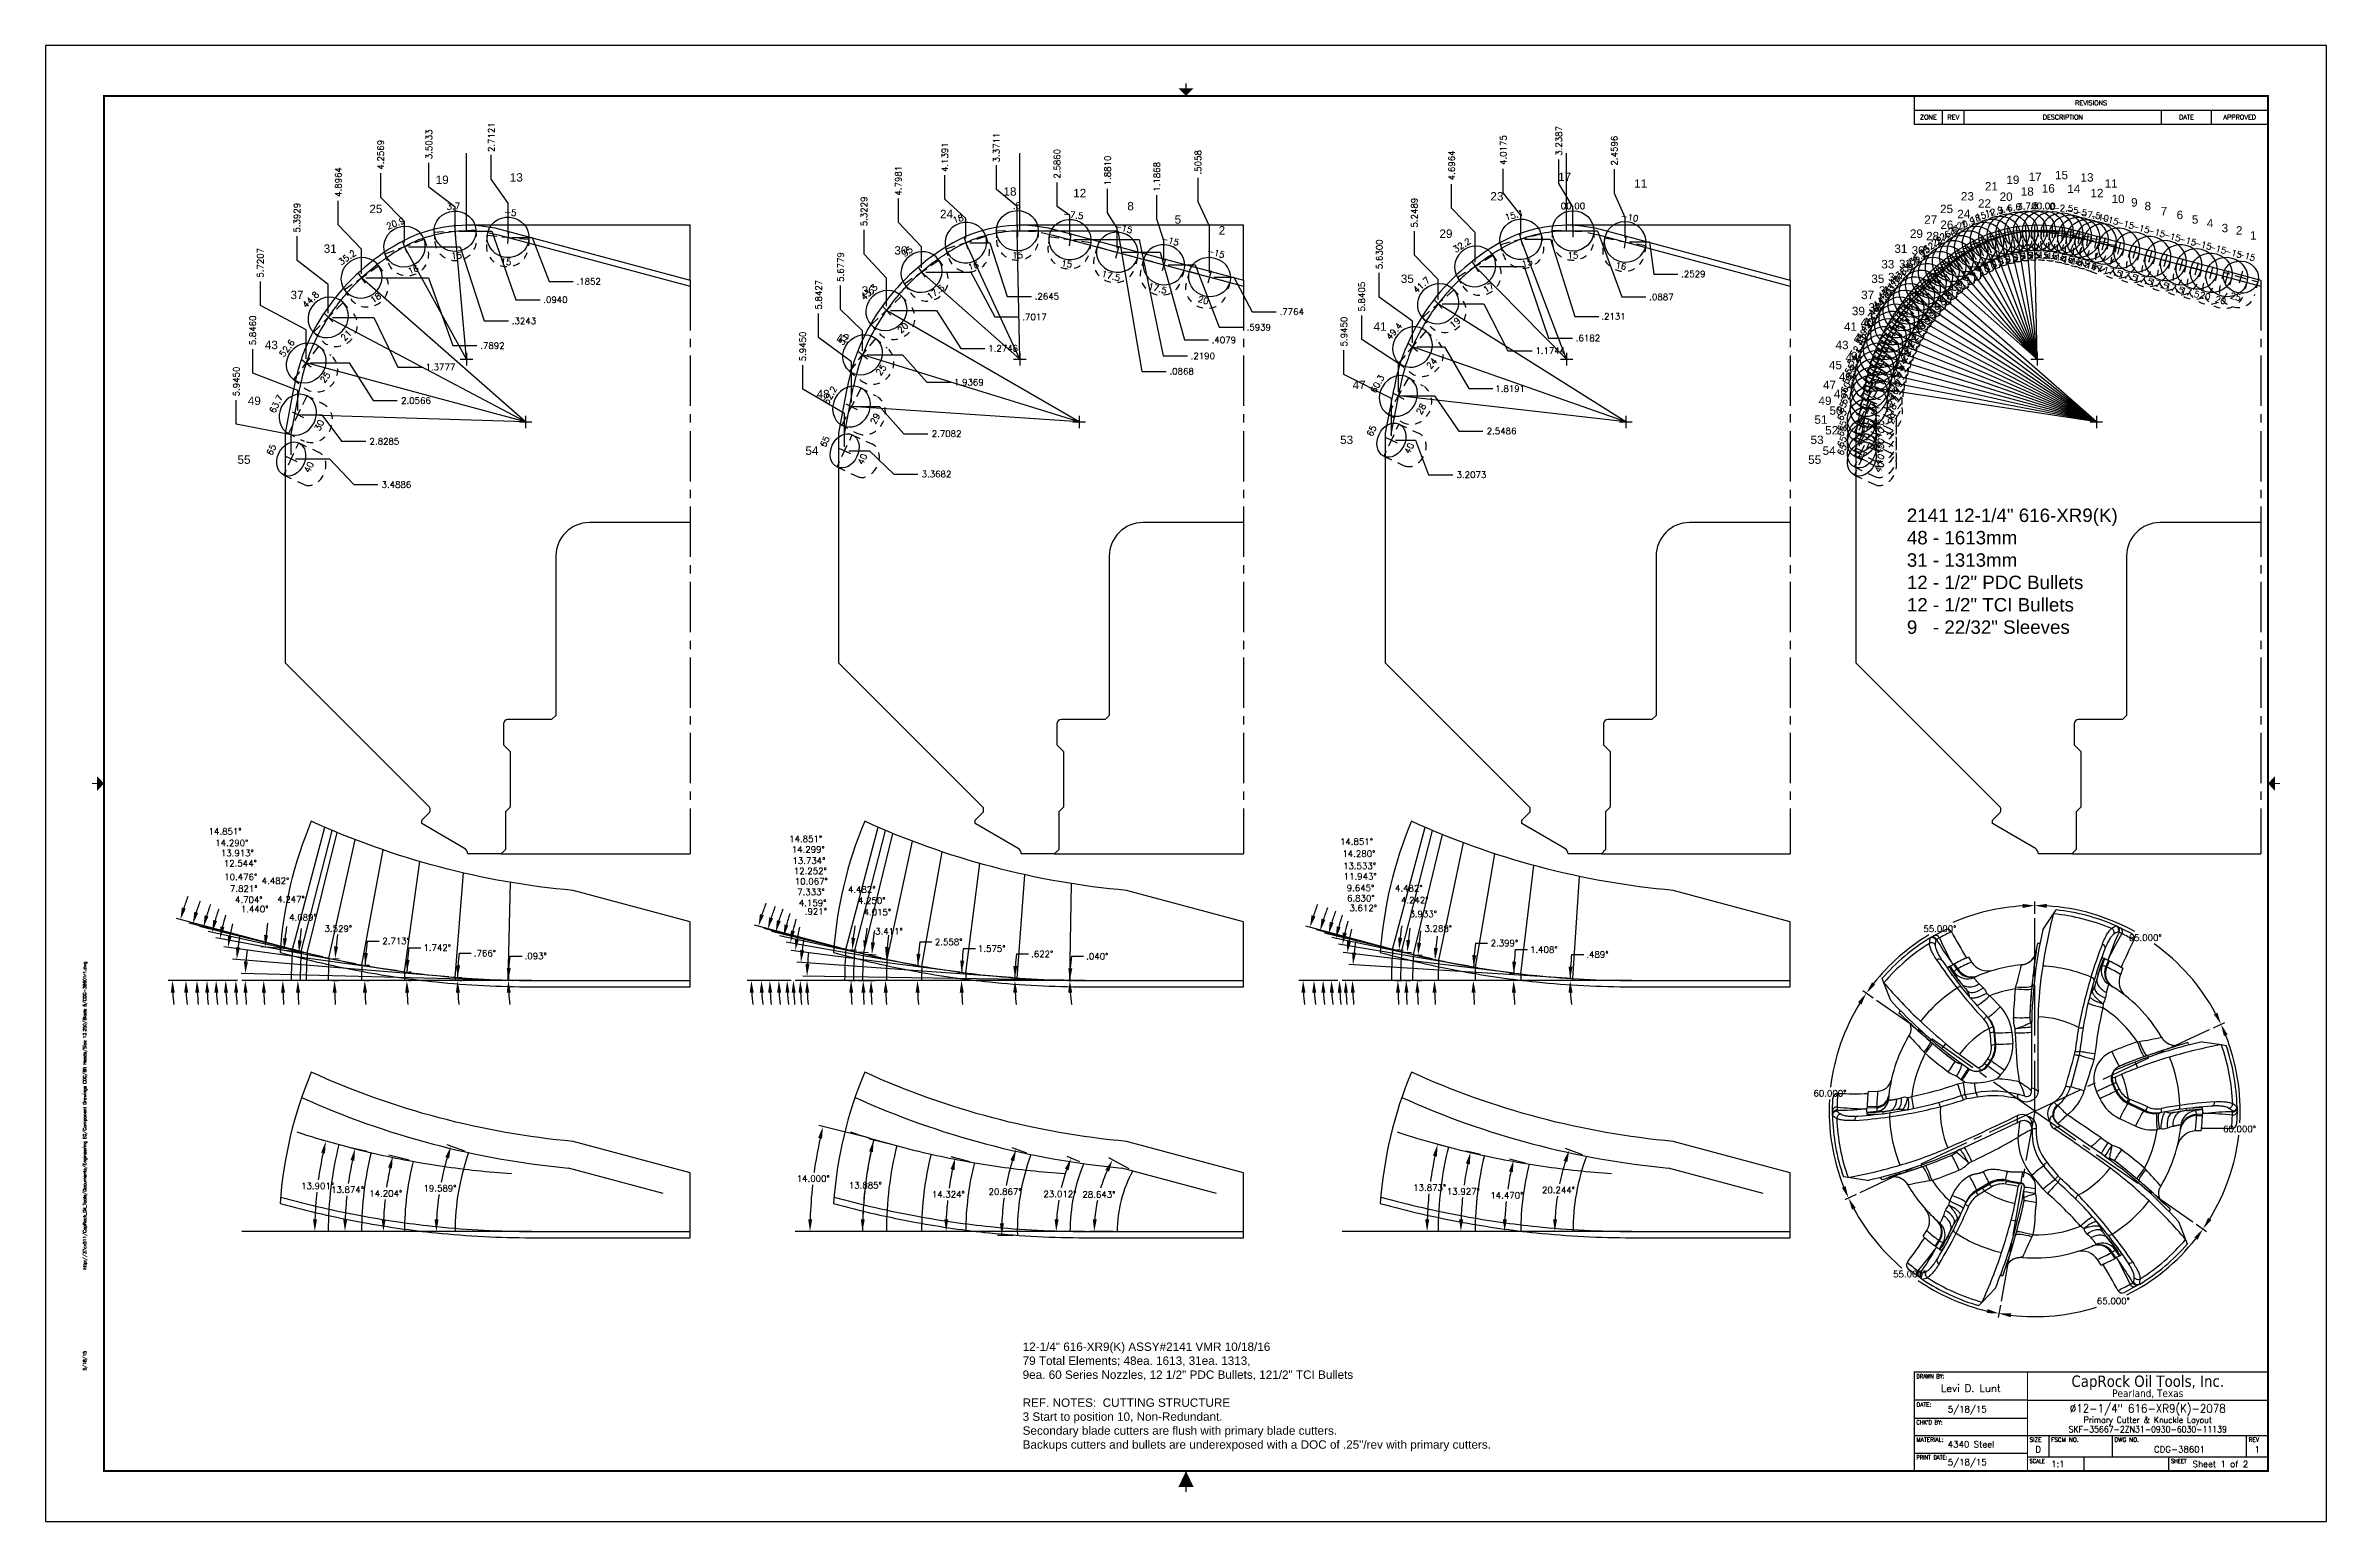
# Model space of a CAD drawing. Header units: inches. Extents: x -34 to 34, y 0 to 22.
# Drawn here: x 0 to 34, y 0 to 22 of the extents above; entities that cross this region are included whole.
import ezdxf
from ezdxf.enums import TextEntityAlignment as Align

# ---------------------------------------------------------------- set-up
doc = ezdxf.new("R2010")
doc.units = ezdxf.units.IN
doc.header["$MEASUREMENT"] = 0
doc.header["$PDMODE"] = 35
doc.linetypes.add('CENTER2', pattern=[1.125, 0.75, -0.125, 0.125, -0.125])
doc.linetypes.add('HIDDEN2', pattern=[0.1875, 0.125, -0.0625])
doc.layers.get('Defpoints').update_dxf_attribs({"color": 10})
for name, color, linetype in [('Blade1', 30, 'Continuous'), ('CLine', 5, 'CENTER2'), ('Default', 7, 'Continuous'), ('Dims', 4, 'Continuous'), ('ODG-42788R1', 7, 'Continuous'), ('TEXT', 3, 'Continuous'), ('Title Block', 7, 'Continuous')]:
    doc.layers.add(name, color=color, linetype=linetype)
for name, color, linetype, true_color in [('Blade2', 7, 'Continuous', 0xcccc00), ('Blade3', 7, 'Continuous', 0x00cc00), ('Blade4', 7, 'Continuous', 0x00cccc), ('Blade5', 7, 'Continuous', 0x0066cc), ('Blade6', 190, 'Continuous', 0x7f00ff)]:
    doc.layers.add(name, color=color, linetype=linetype, true_color=true_color)
doc.styles.add('Block', font='tahoma.ttf')
doc.styles.add('RomanD', font='romand.shx', dxfattribs={"width": 0.9})
doc.styles.add('RomanS', font='romans')
doc.styles.get("Standard").update_dxf_attribs({"font": 'arial.ttf'})
doc.dimstyles.new('Copy of Standard', dxfattribs={"dimtxt": 0.094, "dimasz": 0.18, "dimexe": 0.0625, "dimexo": 0.0625, "dimgap": 0.045, "dimtad": 0, "dimtih": 1, "dimtoh": 1, "dimdec": 4, "dimzin": 4, "dimdsep": 46, "dimtxsty": 'RomanS', "dimcen": 0.09, "dimadec": 3, "dimazin": 1, "dimtfac": 1, "dimtdec": 4, "dimtofl": 0, "dimtmove": 0, "dimatfit": 1, "dimfxl": 1, "dimtolj": 1, "dimtzin": 0, "dimarcsym": 0})

msp = doc.modelspace()

# ---------------------------------------------------------------- texts
at = {"layer": 'Blade1'}
for s, p in [('16', (29.75717, 19.80873)), ('10', (30.79773, 19.65408)), ('22', (28.80607, 19.58432)), ('7', (31.52995, 19.47039)), ('4', (32.21724, 19.29067)), ('28', (28.03282, 19.09807)), ('1', (32.86188, 19.10872)), ('34', (27.46612, 18.48693)), ('40', (27.05606, 17.80903)), ('46', (26.73405, 17.00328)), ('52', (26.52868, 16.20346))]:
    msp.add_text(s, height=0.125, dxfattribs=at).set_placement(p)
at = {"layer": 'Blade2'}
for s, p in [('15', (29.95438, 20.00824)), ('21', (28.90972, 19.84045)), ('27', (28.0051, 19.34376)), ('33', (27.36503, 18.67892)), ('39', (26.92615, 17.98152)), ('45', (26.58473, 17.17481)), ('51', (26.36772, 16.36266))]:
    msp.add_text(s, height=0.125, dxfattribs=at).set_placement(p)
at = {"layer": 'Blade3'}
for s, p in [('20', (29.12834, 19.68574)), ('14', (30.13723, 19.80194)), ('9', (31.0881, 19.60056)), ('26', (28.24494, 19.26735)), ('6', (31.76676, 19.41345)), ('3', (32.43802, 19.21772)), ('32', (27.62857, 18.68315)), ('38', (27.17233, 18.03497)), ('44', (26.83129, 17.28865)), ('50', (26.59202, 16.49693))]:
    msp.add_text(s, height=0.125, dxfattribs=at).set_placement(p)
at = {"layer": 'Blade4'}
for s, p in [('19', (5.81443, 19.93751)), ('13', (6.92033, 19.97288)), ('19', (29.22891, 19.93751)), ('13', (30.33481, 19.97288)), ('25', (4.82655, 19.50301)), ('25', (28.24103, 19.50301)), ('31', (4.14516, 18.91087)), ('31', (27.55965, 18.91087)), ('37', (3.65033, 18.22144)), ('37', (27.06482, 18.22144)), ('43', (3.26822, 17.47462)), ('43', (26.6827, 17.47462)), ('49', (3.01357, 16.64296)), ('49', (26.42806, 16.64296)), ('55', (2.86025, 15.7652)), ('55', (26.27474, 15.7652))]:
    msp.add_text(s, height=0.125, dxfattribs=at).set_placement(p)
at = {"layer": 'Blade5'}
for s, p in [('18', (14.27933, 19.76238)), ('12', (15.31826, 19.73949)), ('18', (29.44365, 19.76238)), ('12', (30.48258, 19.73949)), ('24', (13.33346, 19.4275)), ('8', (16.12498, 19.5454)), ('5', (16.83035, 19.34583)), ('24', (28.49778, 19.4275)), ('8', (31.2893, 19.5454)), ('5', (31.99467, 19.34583)), ('2', (17.48685, 19.18359)), ('2', (32.65117, 19.18359)), ('30', (12.65299, 18.88422)), ('30', (27.81731, 18.88422)), ('36', (12.1647, 18.28764)), ('36', (27.32902, 18.28764)), ('42', (11.78937, 17.57426)), ('42', (26.95369, 17.57426)), ('48', (11.49253, 16.74373)), ('48', (26.65685, 16.74373)), ('54', (11.32572, 15.89892)), ('54', (26.49003, 15.89892))]:
    msp.add_text(s, height=0.125, dxfattribs=at).set_placement(p)
at = {"layer": 'Blade6'}
for s, p in [('17', (22.54871, 19.98172)), ('17', (29.56216, 19.98172)), ('23', (21.53824, 19.69154)), ('11', (23.68115, 19.88152)), ('23', (28.55168, 19.69154)), ('11', (30.6946, 19.88152)), ('29', (20.7781, 19.13445)), ('29', (27.79155, 19.13445)), ('35', (20.20257, 18.46175)), ('35', (27.21602, 18.46175)), ('41', (19.79474, 17.74896)), ('41', (26.80819, 17.74896)), ('47', (19.48323, 16.87984)), ('47', (26.49667, 16.87984)), ('53', (19.29716, 16.06066)), ('53', (26.3106, 16.06066))]:
    msp.add_text(s, height=0.125, dxfattribs=at).set_placement(p)
at = {"layer": 'TEXT', "insert": (27.74624, 15.09825), "char_height": 0.2, "attachment_point": 1}
msp.add_mtext_dynamic_manual_height_columns('2141 12-1/4" 616-XR9(K)\\P48 - 1613mm\\P31 - 1313mm\\P12 - 1/2" PDC Bullets\\P12 - 1/2" TCI Bullets\\P9   - 22/32" Sleeves', width=3.7717987, gutter_width=1, heights=[0], dxfattribs=at)
at = {"layer": 'TEXT', "insert": (14.56469, 2.6666), "char_height": 0.125, "width": 8.4192095, "attachment_point": 1}
msp.add_mtext('\\A1;12-1/4" 616-XR9(K) ASSY#2141 VMR 10/18/16\\P79 Total Elements; 48ea. 1613, 31ea. 1313, \\P9ea. 60 Series Nozzles, 12 1/2" PDC Bullets, 121/2" TCI Bullets\\P\\PREF. NOTES:  CUTTING STRUCTURE\\P3 Start to position 10, Non-Redundant.  \\PSecondary blade cutters are flush with primary blade cutters. \\PBackups cutters and bullets are underexposed with a DOC of .25"/rev with primary cutters.', dxfattribs=at)

# ---------------------------------------------------------------- blocks, each defined once
blk = doc.blocks.new('COT_Dblock')
at = {"layer": 'Defpoints'}
for p in [(33.812, 21.812), (0.188, 0.188)]:
    blk.add_point(p, dxfattribs=at)
at = {"layer": 'Title Block'}
for p, q in [((27.857, 21.25), (27.857, 20.828)), ((27.857, 21.039), (33.13, 21.039)), ((27.857, 20.828), (33.13, 20.828)), ((28.278, 20.828), (28.278, 21.039)), ((28.599, 20.828), (28.599, 21.039)), ((31.544, 20.828), (31.544, 21.039)), ((32.286, 20.828), (32.286, 21.039)), ((29.544, 1.805), (27.857, 1.805)), ((27.857, 1.539), (29.544, 1.539)), ((27.857, 1.282), (33.13, 1.282)), ((29.865, 0.961), (29.865, 1.282)), ((30.81, 0.961), (30.81, 1.282)), ((32.809, 0.961), (32.809, 1.282)), ((27.857, 1.016), (29.544, 1.016)), ((29.544, 0.961), (33.13, 0.961)), ((30.388, 0.75), (30.388, 0.961)), ((31.653, 0.75), (31.653, 0.961))]:
    blk.add_line(p, q, dxfattribs=at)
at = {"layer": 'Title Block', "color": 8}
blk.add_lwpolyline([(0, 0), (34, 0), (34, 22), (0, 22)], close=True, dxfattribs=at)
at = {"layer": 'Title Block'}
for points, const_width in [([(17, 21.438), (17, 21.363)], 0.015), ([(0.69, 11), (0.765, 11)], 0.015), ([(33.31, 11), (33.235, 11)], 0.015), ([(27.857, 0.75), (27.857, 2.227), (33.13, 2.227)], 0.0169), ([(29.544, 0.75), (29.544, 2.227)], 0.0169), ([(29.544, 1.805), (33.13, 1.805)], 0.0169), ([(17, 0.438), (17, 0.513)], 0.015)]:
    blk.add_lwpolyline(points, dxfattribs=dict(at, const_width=const_width))
at = {"layer": 'Title Block', "const_width": 0.03}
blk.add_lwpolyline([(33.13, 21.25), (0.87, 21.25), (0.87, 0.75), (33.13, 0.75)], close=True, dxfattribs=at)
at = {"layer": 'Title Block'}
for points in [[(16.887, 21.363), (17.113, 21.363), (17, 21.25)], [(0.765, 10.887), (0.765, 11.113), (0.87, 11)], [(33.235, 10.887), (33.235, 11.113), (33.13, 11)], [(16.887, 0.513), (17.113, 0.513), (17, 0.75)]]:
    blk.add_solid(points, dxfattribs=at)
for s, height, style, p in [('REVISIONS', 0.0703, 'RomanS', (30.493, 21.145)), ('ZONE', 0.0703, 'RomanS', (28.067, 20.934)), ('REV', 0.0703, 'RomanS', (28.439, 20.934)), ('DESCRIPTION', 0.07031, 'RomanS', (30.071, 20.934)), ('DATE', 0.0703, 'RomanS', (31.915, 20.934)), ('APPROVED', 0.0703, 'RomanS', (32.708, 20.934)), ('CapRock Oil Tools, Inc.', 0.16875, 'Block', (31.337, 2.09)), ('Pearland, Texas', 0.1125, 'Block', (31.337, 1.91))]:
    blk.add_text(s, height=height, dxfattribs=dict(at, style=style)).set_placement(p, align=Align.MIDDLE_CENTER)
at = {"layer": 'Title Block', "style": 'RomanS'}
for s, width, p in [('DRAWN BY:', 0.86, (27.888, 2.195)), ("CHK'D BY:", 0.91, (27.888, 1.508)), ('PRINT DATE:', 0.78, (27.888, 0.985)), ('SCALE', 0.9, (29.575, 0.93)), ('SHEET', 0.9, (31.685, 0.93))]:
    blk.add_text(s, height=0.0625, dxfattribs=dict(at, width=width)).set_placement(p, align=Align.TOP_LEFT)
for s, p in [('DATE:', (27.888, 1.773)), ('MATERIAL:', (27.888, 1.25)), ('SIZE', (29.575, 1.25)), ('FSCM NO.', (29.896, 1.25)), ('DWG NO.', (30.841, 1.25)), ('REV', (32.841, 1.25))]:
    blk.add_text(s, height=0.0625, dxfattribs=at).set_placement(p, align=Align.TOP_LEFT)
at = {"layer": 'Title Block', "color": 3, "style": 'RomanS'}
blk.add_text('D', height=0.094, dxfattribs=at).set_placement((29.704, 1.121), align=Align.TOP_CENTER)
at = {"layer": 'Title Block', "color": 1, "style": 'RomanS', "flags": 8}
for tag, p in [('FNAME', (0.62, 3.75)), ('REVDATE', (0.62, 2.25)), ('USER', (0.62, 0.75))]:
    blk.add_attdef(tag, text='', height=0.047, rotation=90, dxfattribs=at).set_placement(p, align=Align.BOTTOM_LEFT)
at = {"layer": 'Title Block', "color": 3, "style": 'RomanS', "flags": 8}
for tag, p in [('DDATE', (28.356, 1.672)), ('CHECK', (28.356, 1.406)), ('MATRL', (28.356, 1.149)), ('PDATE', (28.356, 0.883)), ('SCALE', (29.896, 0.855)), ('SHEET', (32.005, 0.855))]:
    blk.add_attdef(tag, text='', height=0.094, dxfattribs=at).set_placement(p, align=Align.MIDDLE_LEFT)
blk.add_attdef('DRAWN', text='', height=0.11, dxfattribs=at).set_placement((28.7, 1.984), align=Align.MIDDLE_CENTER)
at = {"layer": 'Title Block', "color": 3, "style": 'RomanD', "width": 0.9, "flags": 8}
for tag, height, p in [('TITL1', 0.125, (31.337, 1.684)), ('TITL2', 0.094, (31.337, 1.514)), ('TITL3', 0.094, (31.337, 1.374))]:
    blk.add_attdef(tag, text='', height=height, dxfattribs=at).set_placement(p, align=Align.MIDDLE_CENTER)
at = {"layer": 'Title Block', "color": 3, "style": 'RomanS', "flags": 8}
for tag, p in [('FSCM#', (30.337, 1.121)), ('DWG#', (31.81, 1.121)), ('REV#', (32.97, 1.121))]:
    blk.add_attdef(tag, text='', height=0.094, dxfattribs=at).set_placement(p, align=Align.TOP_CENTER)
blk = doc.blocks.new('*D35')
at = {"layer": 'Defpoints', "color": 0, "transparency": 16777216}
for p in [(28.689, 9.025), (29.652, 8.993), (27.295, 7.767), (29.652, 6.116), (29.652, 6.116)]:
    blk.add_point(p, dxfattribs=at)
at = {"layer": 'Dims', "color": 0, "lineweight": -2, "transparency": 16777216}
for p, q in [((29.652, 9.056), (29.652, 9.243)), ((27.244, 7.802), (27.091, 7.91))]:
    blk.add_line(p, q, dxfattribs=at)
for start, end in [(93.3665, 113.5033), (121.0204, 141.6335)]:
    blk.add_arc((29.652, 6.116), 3.064, start, end, dxfattribs=at)
at = {"layer": 'Dims', "color": 0, "transparency": 16777216}
for points in [[(29.471, 9.205), (29.473, 9.145), (29.652, 9.18)], [(27.274, 8), (27.226, 8.036), (27.142, 7.874)]]:
    blk.add_solid(points, dxfattribs=at)
at = {"layer": 'Dims', "color": 0, "transparency": 16777216, "insert": (28.238, 8.834), "char_height": 0.094, "attachment_point": 5, "style": 'RomanS'}
blk.add_mtext('\\A1;55.000°', dxfattribs=at)
blk = doc.blocks.new('*D36')
at = {"layer": 'Defpoints', "color": 0, "transparency": 16777216}
for p in [(27.295, 7.767), (26.693, 6.909), (29.652, 6.116), (27.045, 4.9)]:
    blk.add_point(p, dxfattribs=at)
at = {"layer": 'Dims', "color": 0, "lineweight": -2, "transparency": 16777216}
for p, q in [((27.244, 7.802), (27.091, 7.91)), ((26.988, 4.874), (26.819, 4.795))]:
    blk.add_line(p, q, dxfattribs=at)
for start, end in [(148.3665, 173.2705), (176.725, 201.6335)]:
    blk.add_arc((29.652, 6.116), 3.064, start, end, dxfattribs=at)
at = {"layer": 'Dims', "color": 0, "transparency": 16777216}
for points in [[(27.019, 7.74), (27.069, 7.707), (27.142, 7.874)], [(26.832, 4.999), (26.777, 4.975), (26.875, 4.821)]]:
    blk.add_solid(points, dxfattribs=at)
at = {"layer": 'Dims', "color": 0, "transparency": 16777216, "insert": (26.6, 6.383), "char_height": 0.094, "attachment_point": 5, "style": 'RomanS'}
blk.add_mtext('\\A1;60.000°', dxfattribs=at)
blk = doc.blocks.new('*D37')
at = {"layer": 'Defpoints', "color": 0, "transparency": 16777216}
for p in [(29.652, 6.116), (27.045, 4.9), (27.424, 4.014), (29.153, 3.283)]:
    blk.add_point(p, dxfattribs=at)
at = {"layer": 'Dims', "color": 0, "lineweight": -2, "transparency": 16777216}
for p, q in [((26.988, 4.874), (26.819, 4.795)), ((29.142, 3.221), (29.109, 3.037))]:
    blk.add_line(p, q, dxfattribs=at)
for start, end in [(208.3665, 229.7584), (235.4246, 256.6335)]:
    blk.add_arc((29.652, 6.116), 3.064, start, end, dxfattribs=at)
at = {"layer": 'Dims', "color": 0, "transparency": 16777216}
for points in [[(26.929, 4.647), (26.983, 4.674), (26.875, 4.821)], [(28.95, 3.165), (28.938, 3.106), (29.12, 3.099)]]:
    blk.add_solid(points, dxfattribs=at)
at = {"layer": 'Dims', "color": 0, "transparency": 16777216, "insert": (27.787, 3.686), "char_height": 0.094, "attachment_point": 5, "style": 'RomanS'}
blk.add_mtext('\\A1;55.000°', dxfattribs=at)
blk = doc.blocks.new('*D38')
at = {"layer": 'Defpoints', "color": 0, "transparency": 16777216}
for p in [(29.652, 6.116), (32.009, 4.466), (29.153, 3.283), (30.272, 3.116)]:
    blk.add_point(p, dxfattribs=at)
at = {"layer": 'Dims', "color": 0, "lineweight": -2, "transparency": 16777216}
for p, q in [((32.06, 4.43), (32.213, 4.323)), ((29.142, 3.221), (29.109, 3.037))]:
    blk.add_line(p, q, dxfattribs=at)
for start, end in [(296.6385, 321.6335), (263.3665, 287.4639)]:
    blk.add_arc((29.652, 6.116), 3.064, start, end, dxfattribs=at)
at = {"layer": 'Dims', "color": 0, "transparency": 16777216}
for points in [[(32.031, 4.232), (32.079, 4.197), (32.162, 4.359)], [(29.294, 3.043), (29.303, 3.103), (29.12, 3.099)]]:
    blk.add_solid(points, dxfattribs=at)
at = {"layer": 'Dims', "color": 0, "transparency": 16777216, "insert": (30.825, 3.286), "char_height": 0.094, "attachment_point": 5, "style": 'RomanS'}
blk.add_mtext('\\A1;65.000°', dxfattribs=at)
blk = doc.blocks.new('*D39')
at = {"layer": 'Defpoints', "color": 0, "transparency": 16777216}
for p in [(32.26, 7.332), (29.652, 6.116), (32.612, 5.323), (32.009, 4.466)]:
    blk.add_point(p, dxfattribs=at)
at = {"layer": 'Dims', "color": 0, "lineweight": -2, "transparency": 16777216}
for p, q in [((32.317, 7.359), (32.486, 7.438)), ((32.06, 4.43), (32.213, 4.323))]:
    blk.add_line(p, q, dxfattribs=at)
for start, end in [(356.725, 21.6335), (328.3665, 353.2705)]:
    blk.add_arc((29.652, 6.116), 3.064, start, end, dxfattribs=at)
at = {"layer": 'Dims', "color": 0, "transparency": 16777216}
for points in [[(32.473, 7.234), (32.528, 7.258), (32.429, 7.411)], [(32.286, 4.493), (32.236, 4.526), (32.162, 4.359)]]:
    blk.add_solid(points, dxfattribs=at)
at = {"layer": 'Dims', "color": 0, "transparency": 16777216, "insert": (32.705, 5.849), "char_height": 0.094, "attachment_point": 5, "style": 'RomanS'}
blk.add_mtext('\\A1;60.000°', dxfattribs=at)
blk = doc.blocks.new('*D40')
at = {"layer": 'Defpoints', "color": 0, "transparency": 16777216}
for p in [(29.652, 9.05), (31.755, 8.345), (32.26, 7.332), (29.652, 6.116)]:
    blk.add_point(p, dxfattribs=at)
at = {"layer": 'Dims', "color": 0, "lineweight": -2, "transparency": 16777216}
for p, q in [((29.652, 9.112), (29.652, 9.243)), ((32.317, 7.359), (32.486, 7.438))]:
    blk.add_line(p, q, dxfattribs=at)
for start, end in [(60.8583, 86.6335), (28.3665, 54.426)]:
    blk.add_arc((29.652, 6.116), 3.064, start, end, dxfattribs=at)
at = {"layer": 'Dims', "color": 0, "transparency": 16777216}
for points in [[(29.831, 9.145), (29.833, 9.205), (29.652, 9.18)], [(32.375, 7.585), (32.322, 7.559), (32.429, 7.411)]]:
    blk.add_solid(points, dxfattribs=at)
at = {"layer": 'Dims', "color": 0, "transparency": 16777216, "insert": (31.299, 8.7), "char_height": 0.094, "attachment_point": 5, "style": 'RomanS'}
blk.add_mtext('\\A1;65.000°', dxfattribs=at)
blk = doc.blocks.new('CMark')
at = {"layer": 'CLine'}
for p, q in [((-0.094, 0), (0.094, 0)), ((0, 0.094), (0, -0.094))]:
    blk.add_line(p, q, dxfattribs=at)
blk = doc.blocks.new('1613@15')
for p, q in [((-0.17, 0), (-0.312, 0)), ((0.171, 0), (0.312, 0))]:
    blk.add_line(p, q)
at = {"color": 8, "linetype": 'HIDDEN2', "ltscale": 0.5}
blk.add_line((-0.312, 0), (-0.312, -0.135), dxfattribs=at)
at = {"color": 8, "linetype": 'HIDDEN2', "ltscale": 0.5, "flags": 128}
blk.add_lwpolyline([(0.312, 0), (0.312, -0.135)], dxfattribs=at)
blk.add_ellipse((0, 0), major_axis=(-0.312, 0), ratio=0.965926, start_param=-3.141592653589793, end_param=3.141592653589793)
at = {"color": 8, "linetype": 'HIDDEN2', "ltscale": 0.5}
blk.add_ellipse((0, -0.135), major_axis=(-0.312, 0), ratio=0.965926, start_param=0, end_param=3.141593, dxfattribs=at)
blk.add_blockref('CMark', (0, 0))
at = {"style": 'RomanS'}
blk.add_text('15', height=0.094, dxfattribs=at).set_placement((0, -0.364), align=Align.MIDDLE_CENTER)
blk.add_attdef('ANG', text='', height=0.094, dxfattribs=at).set_placement((0, 0.298), align=Align.BOTTOM_CENTER)
blk = doc.blocks.new('1313@40')
for p, q in [((-0.265, 0), (-0.177, 0)), ((0.177, 0), (0.264, 0))]:
    blk.add_line(p, q)
at = {"color": 8, "linetype": 'HIDDEN2'}
for p, q in [((-0.265, 0), (-0.265, -0.334)), ((0.264, 0), (0.264, -0.334))]:
    blk.add_line(p, q, dxfattribs=at)
blk.add_ellipse((0, 0), major_axis=(0.265, 0), ratio=0.765974)
blk.add_ellipse((0, -0.334), major_axis=(-0.265, 0), ratio=0.765974, start_param=0, end_param=3.141593, dxfattribs=at)
blk.add_blockref('CMark', (0, 0))
at = {"style": 'RomanS'}
blk.add_text('40', height=0.094, dxfattribs=at).set_placement((0, -0.292), align=Align.MIDDLE_CENTER)
blk.add_attdef('ANG', text='', height=0.094, dxfattribs=at).set_placement((0, 0.251), align=Align.BOTTOM_CENTER)
blk = doc.blocks.new('1613@16')
for p, q in [((-0.17, 0), (-0.312, 0)), ((0.171, 0), (0.312, 0))]:
    blk.add_line(p, q)
at = {"color": 8, "linetype": 'HIDDEN2', "ltscale": 0.5}
blk.add_line((-0.312, 0), (-0.312, -0.143), dxfattribs=at)
at = {"color": 8, "linetype": 'HIDDEN2', "ltscale": 0.5, "flags": 128}
blk.add_lwpolyline([(0.312, 0), (0.312, -0.143)], dxfattribs=at)
at = {"extrusion": (0, 0, -1)}
blk.add_ellipse((0, 0), major_axis=(-0.312, 0), ratio=0.961248, start_param=-3.141592653589793, end_param=3.141592653589793, dxfattribs=at)
at = {"color": 8, "linetype": 'HIDDEN2', "ltscale": 0.5}
blk.add_ellipse((0, -0.143), major_axis=(0.312, 0), ratio=0.953717, start_param=3.141593, end_param=6.283185, dxfattribs=at)
blk.add_blockref('CMark', (0, 0))
at = {"style": 'RomanS'}
blk.add_text('16', height=0.094, dxfattribs=at).set_placement((0, -0.364), align=Align.MIDDLE_CENTER)
blk.add_attdef('ANG', text='', height=0.094, dxfattribs=at).set_placement((0, 0.298), align=Align.BOTTOM_CENTER)
blk = doc.blocks.new('1613@18')
for p, q in [((-0.17, 0), (-0.312, 0)), ((0.171, 0), (0.312, 0))]:
    blk.add_line(p, q)
at = {"color": 8, "linetype": 'HIDDEN2', "ltscale": 0.5}
blk.add_line((-0.312, 0), (-0.312, -0.159), dxfattribs=at)
at = {"color": 8, "linetype": 'HIDDEN2', "ltscale": 0.5, "flags": 128}
blk.add_lwpolyline([(0.312, 0), (0.312, -0.159)], dxfattribs=at)
at = {"extrusion": (0, 0, -1)}
blk.add_ellipse((0, 0), major_axis=(-0.312, 0), ratio=0.95104, start_param=-3.141592653589793, end_param=3.141592653589793, dxfattribs=at)
at = {"color": 8, "linetype": 'HIDDEN2', "ltscale": 0.5}
blk.add_ellipse((0, -0.161), major_axis=(0.312, 0), ratio=0.953717, start_param=3.141593, end_param=6.283185, dxfattribs=at)
blk.add_blockref('CMark', (0, 0))
at = {"style": 'RomanS'}
blk.add_text('18', height=0.094, dxfattribs=at).set_placement((0, -0.364), align=Align.MIDDLE_CENTER)
blk.add_attdef('ANG', text='', height=0.094, dxfattribs=at).set_placement((0, 0.298), align=Align.BOTTOM_CENTER)
blk = doc.blocks.new('1613@21')
for p, q in [((-0.17, 0), (-0.313, 0)), ((0.171, 0), (0.312, 0))]:
    blk.add_line(p, q)
at = {"color": 8, "linetype": 'HIDDEN2', "ltscale": 0.5}
blk.add_line((-0.313, 0), (-0.313, -0.186), dxfattribs=at)
at = {"color": 8, "linetype": 'HIDDEN2', "ltscale": 0.5, "flags": 128}
blk.add_lwpolyline([(0.312, 0), (0.312, -0.186)], dxfattribs=at)
blk.add_ellipse((0, 0), major_axis=(-0.312, 0), ratio=0.933568, start_param=3.141593, end_param=9.424778)
at = {"color": 8, "linetype": 'HIDDEN2', "ltscale": 0.5}
blk.add_ellipse((0, -0.186), major_axis=(-0.312, 0), ratio=0.933568, start_param=0, end_param=3.141593, dxfattribs=at)
blk.add_blockref('CMark', (0, 0))
at = {"style": 'RomanS'}
blk.add_text('21', height=0.094, dxfattribs=at).set_placement((0, -0.377), align=Align.MIDDLE_CENTER)
blk.add_attdef('ANG', text='', height=0.094, dxfattribs=at).set_placement((0, 0.298), align=Align.BOTTOM_CENTER)
blk = doc.blocks.new('1613@25')
for p, q in [((-0.17, 0), (-0.312, 0)), ((0.171, 0), (0.312, 0))]:
    blk.add_line(p, q)
at = {"color": 8, "linetype": 'HIDDEN2', "ltscale": 0.5}
blk.add_line((-0.312, 0), (-0.312, -0.22), dxfattribs=at)
at = {"color": 8, "linetype": 'HIDDEN2', "ltscale": 0.5, "flags": 128}
blk.add_lwpolyline([(0.312, 0), (0.312, -0.22)], dxfattribs=at)
blk.add_ellipse((0, 0), major_axis=(-0.312, 0), ratio=0.906308, start_param=-3.141592653589793, end_param=3.141592653589793)
at = {"color": 8, "linetype": 'HIDDEN2', "ltscale": 0.5}
blk.add_ellipse((0, -0.22), major_axis=(-0.312, 0), ratio=0.906308, start_param=0, end_param=3.141593, dxfattribs=at)
blk.add_blockref('CMark', (0, 0))
at = {"style": 'RomanS'}
blk.add_text('25', height=0.094, dxfattribs=at).set_placement((0, -0.356), align=Align.MIDDLE_CENTER)
blk.add_attdef('ANG', text='', height=0.094, dxfattribs=at).set_placement((0, 0.287), align=Align.BOTTOM_CENTER)
blk = doc.blocks.new('1613@17.5')
for p, q in [((-0.17, 0), (-0.312, 0)), ((0.171, 0), (0.312, 0))]:
    blk.add_line(p, q)
at = {"color": 8, "linetype": 'HIDDEN2', "ltscale": 0.5}
blk.add_line((-0.312, 0), (-0.312, -0.159), dxfattribs=at)
at = {"color": 8, "linetype": 'HIDDEN2', "ltscale": 0.5, "flags": 128}
blk.add_lwpolyline([(0.312, 0), (0.312, -0.159)], dxfattribs=at)
at = {"extrusion": (0, 0, -1)}
blk.add_ellipse((0, 0), major_axis=(-0.312, 0), ratio=0.953717, start_param=-3.141592653589793, end_param=3.141592653589793, dxfattribs=at)
at = {"color": 8, "linetype": 'HIDDEN2', "ltscale": 0.5}
blk.add_ellipse((0, -0.159), major_axis=(0.312, 0), ratio=0.953717, start_param=3.141593, end_param=6.283185, dxfattribs=at)
blk.add_blockref('CMark', (0, 0))
at = {"style": 'RomanS'}
blk.add_text('17.5', height=0.094, dxfattribs=at).set_placement((0, -0.364), align=Align.MIDDLE_CENTER)
blk.add_attdef('ANG', text='', height=0.094, dxfattribs=at).set_placement((0, 0.298), align=Align.BOTTOM_CENTER)
blk = doc.blocks.new('1613@20')
for p, q in [((-0.17, 0), (-0.312, 0)), ((0.171, 0), (0.312, 0))]:
    blk.add_line(p, q)
at = {"color": 8, "linetype": 'HIDDEN2', "ltscale": 0.5}
blk.add_line((-0.312, 0), (-0.312, -0.178), dxfattribs=at)
at = {"color": 8, "linetype": 'HIDDEN2', "ltscale": 0.5, "flags": 128}
blk.add_lwpolyline([(0.312, 0), (0.312, -0.178)], dxfattribs=at)
blk.add_ellipse((0, 0), major_axis=(-0.312, 0), ratio=0.939693, start_param=-3.141592653589793, end_param=3.141592653589793)
at = {"color": 8, "linetype": 'HIDDEN2', "ltscale": 0.5}
blk.add_ellipse((0, -0.178), major_axis=(-0.312, 0), ratio=0.939693, start_param=0, end_param=3.141593, dxfattribs=at)
blk.add_blockref('CMark', (0, 0))
at = {"style": 'RomanS'}
blk.add_text('20', height=0.094, dxfattribs=at).set_placement((0, -0.356), align=Align.MIDDLE_CENTER)
blk.add_attdef('ANG', text='', height=0.094, dxfattribs=at).set_placement((0, 0.298), align=Align.BOTTOM_CENTER)
blk = doc.blocks.new('1613@17')
for p, q in [((-0.17, 0), (-0.313, 0)), ((0.171, 0), (0.312, 0))]:
    blk.add_line(p, q)
at = {"color": 8, "linetype": 'HIDDEN2', "ltscale": 0.5}
blk.add_line((-0.313, 0), (-0.313, -0.152), dxfattribs=at)
at = {"color": 8, "linetype": 'HIDDEN2', "ltscale": 0.5, "flags": 128}
blk.add_lwpolyline([(0.312, 0), (0.312, -0.152)], dxfattribs=at)
blk.add_ellipse((0, 0), major_axis=(-0.312, 0), ratio=0.95632, start_param=3.141593, end_param=9.424778)
at = {"color": 8, "linetype": 'HIDDEN2', "ltscale": 0.5}
blk.add_ellipse((0, -0.152), major_axis=(-0.312, 0), ratio=0.95632, start_param=0, end_param=3.141593, dxfattribs=at)
blk.add_blockref('CMark', (0, 0))
at = {"style": 'RomanS'}
blk.add_text('17', height=0.094, dxfattribs=at).set_placement((0.001, -0.373), align=Align.MIDDLE_CENTER)
blk.add_attdef('ANG', text='', height=0.094, dxfattribs=at).set_placement((0, 0.298), align=Align.BOTTOM_CENTER)
blk = doc.blocks.new('1613@19')
for p, q in [((-0.17, 0), (-0.313, 0)), ((0.171, 0), (0.312, 0))]:
    blk.add_line(p, q)
at = {"color": 8, "linetype": 'HIDDEN2', "ltscale": 0.5}
blk.add_line((-0.313, 0), (-0.313, -0.169), dxfattribs=at)
at = {"color": 8, "linetype": 'HIDDEN2', "ltscale": 0.5, "flags": 128}
blk.add_lwpolyline([(0.312, 0), (0.312, -0.169)], dxfattribs=at)
at = {"extrusion": (0, 0, -1)}
blk.add_ellipse((0, 0), major_axis=(-0.312, 0), ratio=0.945519, start_param=3.141593, end_param=9.424778, dxfattribs=at)
at = {"color": 8, "linetype": 'HIDDEN2', "ltscale": 0.5}
blk.add_ellipse((0, -0.169), major_axis=(0.312, 0), ratio=0.945519, start_param=3.141593, end_param=6.283185, dxfattribs=at)
blk.add_blockref('CMark', (0, 0))
at = {"style": 'RomanS'}
blk.add_text('19', height=0.094, dxfattribs=at).set_placement((0, -0.379), align=Align.MIDDLE_CENTER)
blk.add_attdef('ANG', text='', height=0.094, dxfattribs=at).set_placement((0, 0.298), align=Align.BOTTOM_CENTER)
blk = doc.blocks.new('1613@24')
for p, q in [((-0.17, 0), (-0.313, 0)), ((0.171, 0), (0.312, 0))]:
    blk.add_line(p, q)
at = {"color": 8, "linetype": 'HIDDEN2', "ltscale": 0.5}
blk.add_line((-0.313, 0), (-0.313, -0.212), dxfattribs=at)
at = {"color": 8, "linetype": 'HIDDEN2', "ltscale": 0.5, "flags": 128}
blk.add_lwpolyline([(0.312, 0), (0.312, -0.212)], dxfattribs=at)
blk.add_ellipse((0, 0), major_axis=(-0.312, 0), ratio=0.913536, start_param=3.141593, end_param=9.424778)
at = {"color": 8, "linetype": 'HIDDEN2', "ltscale": 0.5}
blk.add_ellipse((0, -0.212), major_axis=(-0.312, 0), ratio=0.910656, start_param=0, end_param=3.141593, dxfattribs=at)
blk.add_blockref('CMark', (0, 0))
at = {"style": 'RomanS'}
blk.add_text('24', height=0.094, dxfattribs=at).set_placement((0, -0.376), align=Align.MIDDLE_CENTER)
blk.add_attdef('ANG', text='', height=0.094, dxfattribs=at).set_placement((0, 0.287), align=Align.BOTTOM_CENTER)
blk = doc.blocks.new('*D96')
at = {"layer": 'Defpoints', "color": 0, "transparency": 16777216}
for p in [(6.644, 20.37), (6.894, 19.141), (9.606, 19.327)]:
    blk.add_point(p, dxfattribs=at)
at = {"layer": 'Dims', "color": 0, "lineweight": -2, "transparency": 16777216}
for p, q in [((6.644, 20.01), (6.644, 20.37)), ((6.894, 19.65), (6.644, 20.01)), ((6.894, 19.204), (6.894, 19.65))]:
    blk.add_line(p, q, dxfattribs=at)
at = {"layer": 'Dims', "color": 0, "transparency": 16777216, "insert": (6.644, 20.635), "char_height": 0.094, "attachment_point": 5, "rotation": 90, "style": 'RomanS'}
blk.add_mtext('\\A1;2.7121', dxfattribs=at)
blk = doc.blocks.new('*D97')
at = {"layer": 'Defpoints', "color": 0, "transparency": 16777216}
for p in [(5.713, 20.251), (6.103, 19.233), (9.606, 19.327)]:
    blk.add_point(p, dxfattribs=at)
at = {"layer": 'Dims', "color": 0, "lineweight": -2, "transparency": 16777216}
for p, q in [((5.713, 19.891), (5.713, 20.251)), ((6.103, 19.593), (5.713, 19.891)), ((6.103, 19.295), (6.103, 19.593))]:
    blk.add_line(p, q, dxfattribs=at)
at = {"layer": 'Dims', "color": 0, "transparency": 16777216, "insert": (5.713, 20.528), "char_height": 0.094, "attachment_point": 5, "rotation": 90, "style": 'RomanS'}
blk.add_mtext('\\A1;3.5033', dxfattribs=at)
blk = doc.blocks.new('*D98')
at = {"layer": 'Defpoints', "color": 0, "transparency": 16777216}
for p in [(4.995, 20.097), (9.606, 19.327), (5.349, 19.002)]:
    blk.add_point(p, dxfattribs=at)
at = {"layer": 'Dims', "color": 0, "lineweight": -2, "transparency": 16777216}
for p, q in [((4.995, 19.737), (4.995, 20.097)), ((5.349, 19.377), (4.995, 19.737)), ((5.349, 19.065), (5.349, 19.377))]:
    blk.add_line(p, q, dxfattribs=at)
at = {"layer": 'Dims', "color": 0, "transparency": 16777216, "insert": (4.995, 20.373), "char_height": 0.094, "attachment_point": 5, "rotation": 90, "style": 'RomanS'}
blk.add_mtext('\\A1;4.2569', dxfattribs=at)
blk = doc.blocks.new('*D99')
at = {"layer": 'Defpoints', "color": 0, "transparency": 16777216}
for p in [(4.363, 19.687), (9.606, 19.327), (4.71, 18.537)]:
    blk.add_point(p, dxfattribs=at)
at = {"layer": 'Dims', "color": 0, "lineweight": -2, "transparency": 16777216}
for p, q in [((4.363, 19.327), (4.363, 19.687)), ((4.71, 18.967), (4.363, 19.327)), ((4.71, 18.6), (4.71, 18.967))]:
    blk.add_line(p, q, dxfattribs=at)
at = {"layer": 'Dims', "color": 0, "transparency": 16777216, "insert": (4.363, 19.967), "char_height": 0.094, "attachment_point": 5, "rotation": 90, "style": 'RomanS'}
blk.add_mtext('\\A1;4.8964', dxfattribs=at)
blk = doc.blocks.new('*D100')
at = {"layer": 'Defpoints', "color": 0, "transparency": 16777216}
for p in [(3.748, 19.158), (9.606, 19.327), (4.213, 17.949)]:
    blk.add_point(p, dxfattribs=at)
at = {"layer": 'Dims', "color": 0, "lineweight": -2, "transparency": 16777216}
for p, q in [((3.748, 18.798), (3.748, 19.158)), ((4.213, 18.438), (3.748, 18.798)), ((4.213, 18.011), (4.213, 18.438))]:
    blk.add_line(p, q, dxfattribs=at)
at = {"layer": 'Dims', "color": 0, "transparency": 16777216, "insert": (3.748, 19.434), "char_height": 0.094, "attachment_point": 5, "rotation": 90, "style": 'RomanS'}
blk.add_mtext('\\A1;5.3929', dxfattribs=at)
blk = doc.blocks.new('*D101')
at = {"layer": 'Defpoints', "color": 0, "transparency": 16777216}
for p in [(9.606, 19.327), (3.202, 18.484), (3.886, 17.27)]:
    blk.add_point(p, dxfattribs=at)
at = {"layer": 'Dims', "color": 0, "lineweight": -2, "transparency": 16777216}
for p, q in [((3.202, 18.124), (3.202, 18.484)), ((3.886, 17.764), (3.202, 18.124)), ((3.886, 17.333), (3.886, 17.764))]:
    blk.add_line(p, q, dxfattribs=at)
at = {"layer": 'Dims', "color": 0, "transparency": 16777216, "insert": (3.202, 18.762), "char_height": 0.094, "attachment_point": 5, "rotation": 90, "style": 'RomanS'}
blk.add_mtext('\\A1;5.7207', dxfattribs=at)
blk = doc.blocks.new('*D102')
at = {"layer": 'Defpoints', "color": 0, "transparency": 16777216}
for p in [(6.894, 19.141), (9.606, 19.327), (7.865, 18.484)]:
    blk.add_point(p, dxfattribs=at)
at = {"layer": 'Dims', "color": 0, "lineweight": -2, "transparency": 16777216}
for p, q in [((6.957, 19.141), (7.254, 19.141)), ((7.254, 19.141), (7.505, 18.484)), ((7.505, 18.484), (7.865, 18.484))]:
    blk.add_line(p, q, dxfattribs=at)
at = {"layer": 'Dims', "color": 0, "transparency": 16777216, "insert": (8.096, 18.484), "char_height": 0.094, "attachment_point": 5, "style": 'RomanS'}
blk.add_mtext('\\A1;.1852', dxfattribs=at)
blk = doc.blocks.new('*D103')
at = {"layer": 'Defpoints', "color": 0, "transparency": 16777216}
for p in [(6.103, 19.233), (9.606, 19.327), (7.37, 18.211)]:
    blk.add_point(p, dxfattribs=at)
at = {"layer": 'Dims', "color": 0, "lineweight": -2, "transparency": 16777216}
for p, q in [((6.165, 19.233), (6.65, 19.233)), ((6.65, 19.233), (7.01, 18.211)), ((7.01, 18.211), (7.37, 18.211))]:
    blk.add_line(p, q, dxfattribs=at)
at = {"layer": 'Dims', "color": 0, "transparency": 16777216, "insert": (7.6, 18.211), "char_height": 0.094, "attachment_point": 5, "style": 'RomanS'}
blk.add_mtext('\\A1;.0940', dxfattribs=at)
blk = doc.blocks.new('*D104')
at = {"layer": 'Defpoints', "color": 0, "transparency": 16777216}
for p in [(9.606, 19.327), (5.349, 19.002), (6.9, 17.895)]:
    blk.add_point(p, dxfattribs=at)
at = {"layer": 'Dims', "color": 0, "lineweight": -2, "transparency": 16777216}
for p, q in [((5.412, 19.002), (6.18, 19.002)), ((6.18, 19.002), (6.54, 17.895)), ((6.54, 17.895), (6.9, 17.895))]:
    blk.add_line(p, q, dxfattribs=at)
at = {"layer": 'Dims', "color": 0, "transparency": 16777216, "insert": (7.131, 17.895), "char_height": 0.094, "attachment_point": 5, "style": 'RomanS'}
blk.add_mtext('\\A1;.3243', dxfattribs=at)
blk = doc.blocks.new('*D105')
at = {"layer": 'Defpoints', "color": 0, "transparency": 16777216}
for p in [(9.606, 19.327), (4.71, 18.537), (6.43, 17.528)]:
    blk.add_point(p, dxfattribs=at)
at = {"layer": 'Dims', "color": 0, "lineweight": -2, "transparency": 16777216}
for p, q in [((4.772, 18.537), (5.71, 18.537)), ((5.71, 18.537), (6.07, 17.528)), ((6.07, 17.528), (6.43, 17.528))]:
    blk.add_line(p, q, dxfattribs=at)
at = {"layer": 'Dims', "color": 0, "transparency": 16777216, "insert": (6.661, 17.528), "char_height": 0.094, "attachment_point": 5, "style": 'RomanS'}
blk.add_mtext('\\A1;.7892', dxfattribs=at)
blk = doc.blocks.new('*D106')
at = {"layer": 'Defpoints', "color": 0, "transparency": 16777216}
for p in [(9.606, 19.327), (4.213, 17.949), (5.613, 17.207)]:
    blk.add_point(p, dxfattribs=at)
at = {"layer": 'Dims', "color": 0, "lineweight": -2, "transparency": 16777216}
for p, q in [((4.276, 17.949), (4.893, 17.949)), ((4.893, 17.949), (5.253, 17.207)), ((5.253, 17.207), (5.613, 17.207))]:
    blk.add_line(p, q, dxfattribs=at)
at = {"layer": 'Dims', "color": 0, "transparency": 16777216, "insert": (5.885, 17.207), "char_height": 0.094, "attachment_point": 5, "style": 'RomanS'}
blk.add_mtext('\\A1;1.3777', dxfattribs=at)
blk = doc.blocks.new('*D107')
at = {"layer": 'Defpoints', "color": 0, "transparency": 16777216}
for p in [(9.606, 19.327), (3.886, 17.27), (5.243, 16.708)]:
    blk.add_point(p, dxfattribs=at)
at = {"layer": 'Dims', "color": 0, "lineweight": -2, "transparency": 16777216}
for p, q in [((3.948, 17.27), (4.523, 17.27)), ((4.523, 17.27), (4.883, 16.708)), ((4.883, 16.708), (5.243, 16.708))]:
    blk.add_line(p, q, dxfattribs=at)
at = {"layer": 'Dims', "color": 0, "transparency": 16777216, "insert": (5.521, 16.708), "char_height": 0.094, "attachment_point": 5, "style": 'RomanS'}
blk.add_mtext('\\A1;2.0566', dxfattribs=at)
blk = doc.blocks.new('*D108')
at = {"layer": 'Defpoints', "color": 0, "transparency": 16777216}
for p in [(9.606, 19.327), (3.661, 15.838), (4.953, 15.457)]:
    blk.add_point(p, dxfattribs=at)
at = {"layer": 'Dims', "color": 0, "lineweight": -2, "transparency": 16777216}
for p, q in [((3.724, 15.838), (4.233, 15.838)), ((4.233, 15.838), (4.593, 15.457)), ((4.593, 15.457), (4.953, 15.457))]:
    blk.add_line(p, q, dxfattribs=at)
at = {"layer": 'Dims', "color": 0, "transparency": 16777216, "insert": (5.23, 15.457), "char_height": 0.094, "attachment_point": 5, "style": 'RomanS'}
blk.add_mtext('\\A1;3.4886', dxfattribs=at)
blk = doc.blocks.new('*D109')
at = {"layer": 'Defpoints', "color": 0, "transparency": 16777216}
for p in [(9.606, 19.327), (2.843, 16.715), (3.661, 15.838)]:
    blk.add_point(p, dxfattribs=at)
at = {"layer": 'Dims', "color": 0, "lineweight": -2, "transparency": 16777216}
for p, q in [((2.843, 16.355), (2.843, 16.715)), ((3.661, 16.198), (2.843, 16.355)), ((3.661, 15.901), (3.661, 16.198))]:
    blk.add_line(p, q, dxfattribs=at)
at = {"layer": 'Dims', "color": 0, "transparency": 16777216, "insert": (2.843, 16.993), "char_height": 0.094, "attachment_point": 5, "rotation": 90, "style": 'RomanS'}
blk.add_mtext('\\A1;5.9450', dxfattribs=at)
blk = doc.blocks.new('*D110')
at = {"layer": 'Defpoints', "color": 0, "transparency": 16777216}
for p in [(17.18, 20.029), (17.856, 19.327), (17.351, 18.55)]:
    blk.add_point(p, dxfattribs=at)
at = {"layer": 'Dims', "color": 0, "lineweight": -2, "transparency": 16777216}
for p, q in [((17.18, 19.669), (17.18, 20.029)), ((17.351, 19.309), (17.18, 19.669)), ((17.351, 18.613), (17.351, 19.309))]:
    blk.add_line(p, q, dxfattribs=at)
at = {"layer": 'Dims', "color": 0, "transparency": 16777216, "insert": (17.18, 20.26), "char_height": 0.094, "attachment_point": 5, "rotation": 90, "style": 'RomanS'}
blk.add_mtext('\\A1;.5058', dxfattribs=at)
blk = doc.blocks.new('*D111')
at = {"layer": 'Defpoints', "color": 0, "transparency": 16777216}
for p in [(16.565, 19.773), (17.856, 19.327), (16.67, 18.733)]:
    blk.add_point(p, dxfattribs=at)
at = {"layer": 'Dims', "color": 0, "lineweight": -2, "transparency": 16777216}
for p, q in [((16.565, 19.413), (16.565, 19.773)), ((16.67, 19.093), (16.565, 19.413)), ((16.67, 18.795), (16.67, 19.093))]:
    blk.add_line(p, q, dxfattribs=at)
at = {"layer": 'Dims', "color": 0, "transparency": 16777216, "insert": (16.565, 20.044), "char_height": 0.094, "attachment_point": 5, "rotation": 90, "style": 'RomanS'}
blk.add_mtext('\\A1;1.1868', dxfattribs=at)
blk = doc.blocks.new('*D112')
at = {"layer": 'Defpoints', "color": 0, "transparency": 16777216}
for p in [(15.831, 19.867), (17.856, 19.327), (15.975, 18.919)]:
    blk.add_point(p, dxfattribs=at)
at = {"layer": 'Dims', "color": 0, "lineweight": -2, "transparency": 16777216}
for p, q in [((15.831, 19.507), (15.831, 19.867)), ((15.975, 19.279), (15.831, 19.507)), ((15.975, 18.981), (15.975, 19.279))]:
    blk.add_line(p, q, dxfattribs=at)
at = {"layer": 'Dims', "color": 0, "transparency": 16777216, "insert": (15.831, 20.138), "char_height": 0.094, "attachment_point": 5, "rotation": 90, "style": 'RomanS'}
blk.add_mtext('\\A1;1.8810', dxfattribs=at)
blk = doc.blocks.new('*D113')
at = {"layer": 'Defpoints', "color": 0, "transparency": 16777216}
for p in [(15.079, 19.961), (15.27, 19.108), (17.856, 19.327)]:
    blk.add_point(p, dxfattribs=at)
at = {"layer": 'Dims', "color": 0, "lineweight": -2, "transparency": 16777216}
for p, q in [((15.079, 19.601), (15.079, 19.961)), ((15.27, 19.468), (15.079, 19.601)), ((15.27, 19.17), (15.27, 19.468))]:
    blk.add_line(p, q, dxfattribs=at)
at = {"layer": 'Dims', "color": 0, "transparency": 16777216, "insert": (15.079, 20.238), "char_height": 0.094, "attachment_point": 5, "rotation": 90, "style": 'RomanS'}
blk.add_mtext('\\A1;2.5860', dxfattribs=at)
blk = doc.blocks.new('*D114')
at = {"layer": 'Defpoints', "color": 0, "transparency": 16777216}
for p in [(14.174, 20.217), (14.485, 19.24), (17.856, 19.327)]:
    blk.add_point(p, dxfattribs=at)
at = {"layer": 'Dims', "color": 0, "lineweight": -2, "transparency": 16777216}
for p, q in [((14.174, 19.857), (14.174, 20.217)), ((14.485, 19.6), (14.174, 19.857)), ((14.485, 19.302), (14.485, 19.6))]:
    blk.add_line(p, q, dxfattribs=at)
at = {"layer": 'Dims', "color": 0, "transparency": 16777216, "insert": (14.174, 20.481), "char_height": 0.094, "attachment_point": 5, "rotation": 90, "style": 'RomanS'}
blk.add_mtext('\\A1;3.3711', dxfattribs=at)
blk = doc.blocks.new('*D115')
at = {"layer": 'Defpoints', "color": 0, "transparency": 16777216}
for p in [(13.405, 20.071), (13.717, 19.062), (17.856, 19.327)]:
    blk.add_point(p, dxfattribs=at)
at = {"layer": 'Dims', "color": 0, "lineweight": -2, "transparency": 16777216}
for p, q in [((13.405, 19.711), (13.405, 20.071)), ((13.717, 19.422), (13.405, 19.711)), ((13.717, 19.125), (13.717, 19.422))]:
    blk.add_line(p, q, dxfattribs=at)
at = {"layer": 'Dims', "color": 0, "transparency": 16777216, "insert": (13.405, 20.336), "char_height": 0.094, "attachment_point": 5, "rotation": 90, "style": 'RomanS'}
blk.add_mtext('\\A1;4.1391', dxfattribs=at)
blk = doc.blocks.new('*D116')
at = {"layer": 'Defpoints', "color": 0, "transparency": 16777216}
for p in [(12.713, 19.721), (17.856, 19.327), (13.058, 18.625)]:
    blk.add_point(p, dxfattribs=at)
at = {"layer": 'Dims', "color": 0, "lineweight": -2, "transparency": 16777216}
for p, q in [((12.713, 19.361), (12.713, 19.721)), ((13.058, 19.001), (12.713, 19.361)), ((13.058, 18.687), (13.058, 19.001))]:
    blk.add_line(p, q, dxfattribs=at)
at = {"layer": 'Dims', "color": 0, "transparency": 16777216, "insert": (12.713, 19.986), "char_height": 0.094, "attachment_point": 5, "rotation": 90, "style": 'RomanS'}
blk.add_mtext('\\A1;4.7981', dxfattribs=at)
blk = doc.blocks.new('*D117')
at = {"layer": 'Defpoints', "color": 0, "transparency": 16777216}
for p in [(12.201, 19.252), (17.856, 19.327), (12.533, 18.052)]:
    blk.add_point(p, dxfattribs=at)
at = {"layer": 'Dims', "color": 0, "lineweight": -2, "transparency": 16777216}
for p, q in [((12.201, 18.892), (12.201, 19.252)), ((12.533, 18.532), (12.201, 18.892)), ((12.533, 18.115), (12.533, 18.532))]:
    blk.add_line(p, q, dxfattribs=at)
at = {"layer": 'Dims', "color": 0, "transparency": 16777216, "insert": (12.201, 19.528), "char_height": 0.094, "attachment_point": 5, "rotation": 90, "style": 'RomanS'}
blk.add_mtext('\\A1;5.3229', dxfattribs=at)
blk = doc.blocks.new('*D118')
at = {"layer": 'Defpoints', "color": 0, "transparency": 16777216}
for p in [(17.856, 19.327), (11.85, 18.424), (12.178, 17.39)]:
    blk.add_point(p, dxfattribs=at)
at = {"layer": 'Dims', "color": 0, "lineweight": -2, "transparency": 16777216}
for p, q in [((11.85, 18.064), (11.85, 18.424)), ((12.178, 17.75), (11.85, 18.064)), ((12.178, 17.452), (12.178, 17.75))]:
    blk.add_line(p, q, dxfattribs=at)
at = {"layer": 'Dims', "color": 0, "transparency": 16777216, "insert": (11.85, 18.7), "char_height": 0.094, "attachment_point": 5, "rotation": 90, "style": 'RomanS'}
blk.add_mtext('\\A1;5.6779', dxfattribs=at)
blk = doc.blocks.new('*D119')
at = {"layer": 'Defpoints', "color": 0, "transparency": 16777216}
for p in [(17.856, 19.327), (11.287, 17.238), (11.911, 15.958)]:
    blk.add_point(p, dxfattribs=at)
at = {"layer": 'Dims', "color": 0, "lineweight": -2, "transparency": 16777216}
for p, q in [((11.287, 16.878), (11.287, 17.238)), ((11.911, 16.518), (11.287, 16.878)), ((11.911, 16.021), (11.911, 16.518))]:
    blk.add_line(p, q, dxfattribs=at)
at = {"layer": 'Dims', "color": 0, "transparency": 16777216, "insert": (11.287, 17.515), "char_height": 0.094, "attachment_point": 5, "rotation": 90, "style": 'RomanS'}
blk.add_mtext('\\A1;5.9450', dxfattribs=at)
blk = doc.blocks.new('*D120')
at = {"layer": 'Defpoints', "color": 0, "transparency": 16777216}
for p in [(17.856, 19.327), (11.911, 15.958), (13.003, 15.612)]:
    blk.add_point(p, dxfattribs=at)
at = {"layer": 'Dims', "color": 0, "lineweight": -2, "transparency": 16777216}
for p, q in [((11.974, 15.958), (12.283, 15.958)), ((12.283, 15.958), (12.643, 15.612)), ((12.643, 15.612), (13.003, 15.612))]:
    blk.add_line(p, q, dxfattribs=at)
at = {"layer": 'Dims', "color": 0, "transparency": 16777216, "insert": (13.281, 15.612), "char_height": 0.094, "attachment_point": 5, "style": 'RomanS'}
blk.add_mtext('\\A1;3.3682', dxfattribs=at)
blk = doc.blocks.new('*D121')
at = {"layer": 'Defpoints', "color": 0, "transparency": 16777216}
for p in [(17.856, 19.327), (17.351, 18.55), (18.344, 18.032)]:
    blk.add_point(p, dxfattribs=at)
at = {"layer": 'Dims', "color": 0, "lineweight": -2, "transparency": 16777216}
for p, q in [((17.413, 18.55), (17.711, 18.55)), ((17.711, 18.55), (17.984, 18.032)), ((17.984, 18.032), (18.344, 18.032))]:
    blk.add_line(p, q, dxfattribs=at)
at = {"layer": 'Dims', "color": 0, "transparency": 16777216, "insert": (18.577, 18.032), "char_height": 0.094, "attachment_point": 5, "style": 'RomanS'}
blk.add_mtext('\\A1;.7764', dxfattribs=at)
blk = doc.blocks.new('*D122')
at = {"layer": 'Defpoints', "color": 0, "transparency": 16777216}
for p in [(17.856, 19.327), (16.67, 18.733), (17.856, 17.801)]:
    blk.add_point(p, dxfattribs=at)
at = {"layer": 'Dims', "color": 0, "lineweight": -2, "transparency": 16777216}
for p, q in [((16.732, 18.733), (17.136, 18.733)), ((17.136, 18.733), (17.496, 17.801)), ((17.496, 17.801), (17.856, 17.801))]:
    blk.add_line(p, q, dxfattribs=at)
at = {"layer": 'Dims', "color": 0, "transparency": 16777216, "insert": (18.085, 17.801), "char_height": 0.094, "attachment_point": 5, "style": 'RomanS'}
blk.add_mtext('\\A1;.5939', dxfattribs=at)
blk = doc.blocks.new('*D123')
at = {"layer": 'Defpoints', "color": 0, "transparency": 16777216}
for p in [(17.856, 19.327), (15.975, 18.919), (17.336, 17.613)]:
    blk.add_point(p, dxfattribs=at)
at = {"layer": 'Dims', "color": 0, "lineweight": -2, "transparency": 16777216}
for p, q in [((16.038, 18.919), (16.616, 18.919)), ((16.616, 18.919), (16.976, 17.613)), ((16.976, 17.613), (17.336, 17.613))]:
    blk.add_line(p, q, dxfattribs=at)
at = {"layer": 'Dims', "color": 0, "transparency": 16777216, "insert": (17.565, 17.613), "char_height": 0.094, "attachment_point": 5, "style": 'RomanS'}
blk.add_mtext('\\A1;.4079', dxfattribs=at)
blk = doc.blocks.new('*D124')
at = {"layer": 'Defpoints', "color": 0, "transparency": 16777216}
for p in [(15.27, 19.108), (17.856, 19.327), (17.02, 17.374)]:
    blk.add_point(p, dxfattribs=at)
at = {"layer": 'Dims', "color": 0, "lineweight": -2, "transparency": 16777216}
for p, q in [((15.333, 19.108), (16.3, 19.108)), ((16.3, 19.108), (16.66, 17.374)), ((16.66, 17.374), (17.02, 17.374))]:
    blk.add_line(p, q, dxfattribs=at)
at = {"layer": 'Dims', "color": 0, "transparency": 16777216, "insert": (17.251, 17.374), "char_height": 0.094, "attachment_point": 5, "style": 'RomanS'}
blk.add_mtext('\\A1;.2190', dxfattribs=at)
blk = doc.blocks.new('*D125')
at = {"layer": 'Defpoints', "color": 0, "transparency": 16777216}
for p in [(14.485, 19.24), (17.856, 19.327), (16.704, 17.144)]:
    blk.add_point(p, dxfattribs=at)
at = {"layer": 'Dims', "color": 0, "lineweight": -2, "transparency": 16777216}
for p, q in [((14.548, 19.24), (15.984, 19.24)), ((15.984, 19.24), (16.344, 17.144)), ((16.344, 17.144), (16.704, 17.144))]:
    blk.add_line(p, q, dxfattribs=at)
at = {"layer": 'Dims', "color": 0, "transparency": 16777216, "insert": (16.935, 17.144), "char_height": 0.094, "attachment_point": 5, "style": 'RomanS'}
blk.add_mtext('\\A1;.0868', dxfattribs=at)
blk = doc.blocks.new('*D126')
at = {"layer": 'Defpoints', "color": 0, "transparency": 16777216}
for p in [(13.717, 19.062), (17.856, 19.327), (14.695, 18.261)]:
    blk.add_point(p, dxfattribs=at)
at = {"layer": 'Dims', "color": 0, "lineweight": -2, "transparency": 16777216}
for p, q in [((13.78, 19.062), (14.077, 19.062)), ((14.077, 19.062), (14.335, 18.261)), ((14.335, 18.261), (14.695, 18.261))]:
    blk.add_line(p, q, dxfattribs=at)
at = {"layer": 'Dims', "color": 0, "transparency": 16777216, "insert": (14.926, 18.261), "char_height": 0.094, "attachment_point": 5, "style": 'RomanS'}
blk.add_mtext('\\A1;.2645', dxfattribs=at)
blk = doc.blocks.new('*D127')
at = {"layer": 'Defpoints', "color": 0, "transparency": 16777216}
for p in [(17.856, 19.327), (13.058, 18.625), (14.511, 17.956)]:
    blk.add_point(p, dxfattribs=at)
at = {"layer": 'Dims', "color": 0, "lineweight": -2, "transparency": 16777216}
for p, q in [((13.121, 18.625), (13.791, 18.625)), ((13.791, 18.625), (14.151, 17.956)), ((14.151, 17.956), (14.511, 17.956))]:
    blk.add_line(p, q, dxfattribs=at)
at = {"layer": 'Dims', "color": 0, "transparency": 16777216, "insert": (14.742, 17.956), "char_height": 0.094, "attachment_point": 5, "style": 'RomanS'}
blk.add_mtext('\\A1;.7017', dxfattribs=at)
blk = doc.blocks.new('*D128')
at = {"layer": 'Defpoints', "color": 0, "transparency": 16777216}
for p in [(17.856, 19.327), (12.533, 18.052), (14.003, 17.485)]:
    blk.add_point(p, dxfattribs=at)
at = {"layer": 'Dims', "color": 0, "lineweight": -2, "transparency": 16777216}
for p, q in [((12.596, 18.052), (13.283, 18.052)), ((13.283, 18.052), (13.643, 17.485)), ((13.643, 17.485), (14.003, 17.485))]:
    blk.add_line(p, q, dxfattribs=at)
at = {"layer": 'Dims', "color": 0, "transparency": 16777216, "insert": (14.274, 17.485), "char_height": 0.094, "attachment_point": 5, "style": 'RomanS'}
blk.add_mtext('\\A1;1.2746', dxfattribs=at)
blk = doc.blocks.new('*D129')
at = {"layer": 'Defpoints', "color": 0, "transparency": 16777216}
for p in [(17.856, 19.327), (12.178, 17.39), (13.495, 16.982)]:
    blk.add_point(p, dxfattribs=at)
at = {"layer": 'Dims', "color": 0, "lineweight": -2, "transparency": 16777216}
for p, q in [((12.241, 17.39), (12.775, 17.39)), ((12.775, 17.39), (13.135, 16.982)), ((13.135, 16.982), (13.495, 16.982))]:
    blk.add_line(p, q, dxfattribs=at)
at = {"layer": 'Dims', "color": 0, "transparency": 16777216, "insert": (13.763, 16.982), "char_height": 0.094, "attachment_point": 5, "style": 'RomanS'}
blk.add_mtext('\\A1;1.9369', dxfattribs=at)
blk = doc.blocks.new('*D130')
at = {"layer": 'Defpoints', "color": 0, "transparency": 16777216}
for p in [(23.386, 20.157), (23.548, 19.074), (26.007, 19.327)]:
    blk.add_point(p, dxfattribs=at)
at = {"layer": 'Dims', "color": 0, "lineweight": -2, "transparency": 16777216}
for p, q in [((23.386, 19.797), (23.386, 20.157)), ((23.548, 19.437), (23.386, 19.797)), ((23.548, 19.136), (23.548, 19.437))]:
    blk.add_line(p, q, dxfattribs=at)
at = {"layer": 'Dims', "color": 0, "transparency": 16777216, "insert": (23.386, 20.434), "char_height": 0.094, "attachment_point": 5, "rotation": 90, "style": 'RomanS'}
blk.add_mtext('\\A1;2.4596', dxfattribs=at)
blk = doc.blocks.new('*D131')
at = {"layer": 'Defpoints', "color": 0, "transparency": 16777216}
for p in [(22.558, 20.302), (22.769, 19.238), (26.007, 19.327)]:
    blk.add_point(p, dxfattribs=at)
at = {"layer": 'Dims', "color": 0, "lineweight": -2, "transparency": 16777216}
for p, q in [((22.558, 19.942), (22.558, 20.302)), ((22.769, 19.598), (22.558, 19.942)), ((22.769, 19.3), (22.769, 19.598))]:
    blk.add_line(p, q, dxfattribs=at)
at = {"layer": 'Dims', "color": 0, "transparency": 16777216, "insert": (22.558, 20.58), "char_height": 0.094, "attachment_point": 5, "rotation": 90, "style": 'RomanS'}
blk.add_mtext('\\A1;3.2387', dxfattribs=at)
blk = doc.blocks.new('*D132')
at = {"layer": 'Defpoints', "color": 0, "transparency": 16777216}
for p in [(21.729, 20.165), (21.99, 19.114), (26.007, 19.327)]:
    blk.add_point(p, dxfattribs=at)
at = {"layer": 'Dims', "color": 0, "lineweight": -2, "transparency": 16777216}
for p, q in [((21.729, 19.805), (21.729, 20.165)), ((21.99, 19.474), (21.729, 19.805)), ((21.99, 19.176), (21.99, 19.474))]:
    blk.add_line(p, q, dxfattribs=at)
at = {"layer": 'Dims', "color": 0, "transparency": 16777216, "insert": (21.729, 20.443), "char_height": 0.094, "attachment_point": 5, "rotation": 90, "style": 'RomanS'}
blk.add_mtext('\\A1;4.0175', dxfattribs=at)
blk = doc.blocks.new('*D133')
at = {"layer": 'Defpoints', "color": 0, "transparency": 16777216}
for p in [(20.96, 19.935), (26.007, 19.327), (21.311, 18.708)]:
    blk.add_point(p, dxfattribs=at)
at = {"layer": 'Dims', "color": 0, "lineweight": -2, "transparency": 16777216}
for p, q in [((20.96, 19.575), (20.96, 19.935)), ((21.311, 19.215), (20.96, 19.575)), ((21.311, 18.771), (21.311, 19.215))]:
    blk.add_line(p, q, dxfattribs=at)
at = {"layer": 'Dims', "color": 0, "transparency": 16777216, "insert": (20.96, 20.215), "char_height": 0.094, "attachment_point": 5, "rotation": 90, "style": 'RomanS'}
blk.add_mtext('\\A1;4.6964', dxfattribs=at)
blk = doc.blocks.new('*D134')
at = {"layer": 'Defpoints', "color": 0, "transparency": 16777216}
for p in [(20.405, 19.235), (26.007, 19.327), (20.758, 18.152)]:
    blk.add_point(p, dxfattribs=at)
at = {"layer": 'Dims', "color": 0, "lineweight": -2, "transparency": 16777216}
for p, q in [((20.405, 18.875), (20.405, 19.235)), ((20.758, 18.515), (20.405, 18.875)), ((20.758, 18.215), (20.758, 18.515))]:
    blk.add_line(p, q, dxfattribs=at)
at = {"layer": 'Dims', "color": 0, "transparency": 16777216, "insert": (20.405, 19.51), "char_height": 0.094, "attachment_point": 5, "rotation": 90, "style": 'RomanS'}
blk.add_mtext('\\A1;5.2489', dxfattribs=at)
blk = doc.blocks.new('*D135')
at = {"layer": 'Defpoints', "color": 0, "transparency": 16777216}
for p in [(26.007, 19.327), (19.882, 18.612), (20.377, 17.508)]:
    blk.add_point(p, dxfattribs=at)
at = {"layer": 'Dims', "color": 0, "lineweight": -2, "transparency": 16777216}
for p, q in [((19.882, 18.252), (19.882, 18.612)), ((20.377, 17.892), (19.882, 18.252)), ((20.377, 17.57), (20.377, 17.892))]:
    blk.add_line(p, q, dxfattribs=at)
at = {"layer": 'Dims', "color": 0, "transparency": 16777216, "insert": (19.882, 18.889), "char_height": 0.094, "attachment_point": 5, "rotation": 90, "style": 'RomanS'}
blk.add_mtext('\\A1;5.6300', dxfattribs=at)
blk = doc.blocks.new('*D136')
at = {"layer": 'Defpoints', "color": 0, "transparency": 16777216}
for p in [(23.548, 19.074), (26.007, 19.327), (24.334, 18.595)]:
    blk.add_point(p, dxfattribs=at)
at = {"layer": 'Dims', "color": 0, "lineweight": -2, "transparency": 16777216}
for p, q in [((23.61, 19.074), (23.908, 19.074)), ((23.908, 19.074), (23.974, 18.595)), ((23.974, 18.595), (24.334, 18.595))]:
    blk.add_line(p, q, dxfattribs=at)
at = {"layer": 'Dims', "color": 0, "transparency": 16777216, "insert": (24.563, 18.595), "char_height": 0.094, "attachment_point": 5, "style": 'RomanS'}
blk.add_mtext('\\A1;.2529', dxfattribs=at)
blk = doc.blocks.new('*D137')
at = {"layer": 'Defpoints', "color": 0, "transparency": 16777216}
for p in [(22.769, 19.238), (26.007, 19.327), (23.856, 18.253)]:
    blk.add_point(p, dxfattribs=at)
at = {"layer": 'Dims', "color": 0, "lineweight": -2, "transparency": 16777216}
for p, q in [((22.831, 19.238), (23.136, 19.238)), ((23.136, 19.238), (23.496, 18.253)), ((23.496, 18.253), (23.856, 18.253))]:
    blk.add_line(p, q, dxfattribs=at)
at = {"layer": 'Dims', "color": 0, "transparency": 16777216, "insert": (24.087, 18.253), "char_height": 0.094, "attachment_point": 5, "style": 'RomanS'}
blk.add_mtext('\\A1;.0887', dxfattribs=at)
blk = doc.blocks.new('*D138')
at = {"layer": 'Defpoints', "color": 0, "transparency": 16777216}
for p in [(21.99, 19.114), (26.007, 19.327), (23.155, 17.963)]:
    blk.add_point(p, dxfattribs=at)
at = {"layer": 'Dims', "color": 0, "lineweight": -2, "transparency": 16777216}
for p, q in [((22.052, 19.114), (22.435, 19.114)), ((22.435, 19.114), (22.795, 17.963)), ((22.795, 17.963), (23.155, 17.963))]:
    blk.add_line(p, q, dxfattribs=at)
at = {"layer": 'Dims', "color": 0, "transparency": 16777216, "insert": (23.373, 17.963), "char_height": 0.094, "attachment_point": 5, "style": 'RomanS'}
blk.add_mtext('\\A1;.2131', dxfattribs=at)
blk = doc.blocks.new('*D139')
at = {"layer": 'Defpoints', "color": 0, "transparency": 16777216}
for p in [(26.007, 19.327), (21.311, 18.708), (22.763, 17.639)]:
    blk.add_point(p, dxfattribs=at)
at = {"layer": 'Dims', "color": 0, "lineweight": -2, "transparency": 16777216}
for p, q in [((21.373, 18.708), (22.043, 18.708)), ((22.043, 18.708), (22.403, 17.639)), ((22.403, 17.639), (22.763, 17.639))]:
    blk.add_line(p, q, dxfattribs=at)
at = {"layer": 'Dims', "color": 0, "transparency": 16777216, "insert": (22.993, 17.639), "char_height": 0.094, "attachment_point": 5, "style": 'RomanS'}
blk.add_mtext('\\A1;.6182', dxfattribs=at)
blk = doc.blocks.new('*D140')
at = {"layer": 'Defpoints', "color": 0, "transparency": 16777216}
for p in [(26.007, 19.327), (20.758, 18.152), (22.158, 17.451)]:
    blk.add_point(p, dxfattribs=at)
at = {"layer": 'Dims', "color": 0, "lineweight": -2, "transparency": 16777216}
for p, q in [((20.821, 18.152), (21.438, 18.152)), ((21.438, 18.152), (21.798, 17.451)), ((21.798, 17.451), (22.158, 17.451))]:
    blk.add_line(p, q, dxfattribs=at)
at = {"layer": 'Dims', "color": 0, "transparency": 16777216, "insert": (22.431, 17.451), "char_height": 0.094, "attachment_point": 5, "style": 'RomanS'}
blk.add_mtext('\\A1;1.1744', dxfattribs=at)
blk = doc.blocks.new('*D141')
at = {"layer": 'Defpoints', "color": 0, "transparency": 16777216}
for p in [(26.007, 19.327), (20.377, 17.508), (21.575, 16.887)]:
    blk.add_point(p, dxfattribs=at)
at = {"layer": 'Dims', "color": 0, "lineweight": -2, "transparency": 16777216}
for p, q in [((20.44, 17.508), (20.855, 17.508)), ((20.855, 17.508), (21.215, 16.887)), ((21.215, 16.887), (21.575, 16.887))]:
    blk.add_line(p, q, dxfattribs=at)
at = {"layer": 'Dims', "color": 0, "transparency": 16777216, "insert": (21.833, 16.887), "char_height": 0.094, "attachment_point": 5, "style": 'RomanS'}
blk.add_mtext('\\A1;1.8191', dxfattribs=at)
blk = doc.blocks.new('*D142')
at = {"layer": 'Defpoints', "color": 0, "transparency": 16777216}
for p in [(26.007, 19.327), (20.062, 16.119), (20.977, 15.602)]:
    blk.add_point(p, dxfattribs=at)
at = {"layer": 'Dims', "color": 0, "lineweight": -2, "transparency": 16777216}
for p, q in [((20.125, 16.119), (20.422, 16.119)), ((20.422, 16.119), (20.617, 15.602)), ((20.617, 15.602), (20.977, 15.602))]:
    blk.add_line(p, q, dxfattribs=at)
at = {"layer": 'Dims', "color": 0, "transparency": 16777216, "insert": (21.255, 15.602), "char_height": 0.094, "attachment_point": 5, "style": 'RomanS'}
blk.add_mtext('\\A1;3.2073', dxfattribs=at)
blk = doc.blocks.new('*D143')
at = {"layer": 'Defpoints', "color": 0, "transparency": 16777216}
for p in [(26.007, 19.327), (19.355, 17.459), (20.062, 16.119)]:
    blk.add_point(p, dxfattribs=at)
at = {"layer": 'Dims', "color": 0, "lineweight": -2, "transparency": 16777216}
for p, q in [((19.355, 17.099), (19.355, 17.459)), ((20.062, 16.739), (19.355, 17.099)), ((20.062, 16.182), (20.062, 16.739))]:
    blk.add_line(p, q, dxfattribs=at)
at = {"layer": 'Dims', "color": 0, "transparency": 16777216, "insert": (19.355, 17.737), "char_height": 0.094, "attachment_point": 5, "rotation": 90, "style": 'RomanS'}
blk.add_mtext('\\A1;5.9450', dxfattribs=at)
blk = doc.blocks.new('*D169')
at = {"layer": 'Defpoints', "color": 0, "transparency": 16777216}
for p in [(6.894, 8.068), (6.894, 8.063), (6.898, 8.065), (9.606, 8.063)]:
    blk.add_point(p, dxfattribs=at)
at = {"layer": 'Dims', "color": 0, "lineweight": -2, "transparency": 16777216}
for p, q in [((6.922, 8.427), (7.102, 8.427)), ((6.957, 8.068), (6.96, 8.068)), ((6.957, 8.063), (6.96, 8.063))]:
    blk.add_line(p, q, dxfattribs=at)
for start, end in [(172.2857, 179.9072), (172.2899, 176.0985), (183.8086, 187.6172)]:
    blk.add_arc((9.606, 8.063), 2.708, start, end, dxfattribs=at)
at = {"layer": 'Dims', "color": 0, "transparency": 16777216}
for points in [[(6.934, 8.247), (6.874, 8.249), (6.898, 8.068)], [(6.874, 7.882), (6.934, 7.884), (6.898, 8.063)]]:
    blk.add_solid(points, dxfattribs=at)
at = {"layer": 'Dims', "color": 0, "transparency": 16777216, "insert": (7.306, 8.427), "char_height": 0.094, "attachment_point": 5, "style": 'RomanS'}
blk.add_mtext('\\A1;.093°', dxfattribs=at)
blk = doc.blocks.new('*D170')
at = {"layer": 'Defpoints', "color": 0, "transparency": 16777216}
for p in [(6.103, 8.11), (6.103, 8.063), (6.141, 8.079), (9.606, 8.063)]:
    blk.add_point(p, dxfattribs=at)
at = {"layer": 'Dims', "color": 0, "lineweight": -2, "transparency": 16777216}
for p, q in [((6.165, 8.469), (6.345, 8.469)), ((6.165, 8.063), (6.204, 8.063)), ((6.166, 8.109), (6.204, 8.109))]:
    blk.add_line(p, q, dxfattribs=at)
for start, end in [(173.2784, 179.2338), (173.2804, 176.2571), (182.9767, 185.9534)]:
    blk.add_arc((9.606, 8.063), 3.465, start, end, dxfattribs=at)
at = {"layer": 'Dims', "color": 0, "transparency": 16777216}
for points in [[(6.179, 8.288), (6.119, 8.291), (6.141, 8.11)], [(6.116, 7.883), (6.176, 7.884), (6.141, 8.063)]]:
    blk.add_solid(points, dxfattribs=at)
at = {"layer": 'Dims', "color": 0, "transparency": 16777216, "insert": (6.549, 8.469), "char_height": 0.094, "attachment_point": 5, "style": 'RomanS'}
blk.add_mtext('\\A1;.766°', dxfattribs=at)
blk = doc.blocks.new('*D171')
at = {"layer": 'Defpoints', "color": 0, "transparency": 16777216}
for p in [(5.351, 8.193), (5.349, 8.063), (5.385, 8.106), (9.606, 8.063)]:
    blk.add_point(p, dxfattribs=at)
at = {"layer": 'Dims', "color": 0, "lineweight": -2, "transparency": 16777216}
for p, q in [((5.413, 8.551), (5.593, 8.551)), ((5.414, 8.191), (5.449, 8.19)), ((5.412, 8.063), (5.447, 8.063))]:
    blk.add_line(p, q, dxfattribs=at)
for start, end in [(173.371, 178.2585), (173.3721, 175.8153), (182.4432, 184.8864)]:
    blk.add_arc((9.606, 8.063), 4.221, start, end, dxfattribs=at)
at = {"layer": 'Dims', "color": 0, "transparency": 16777216}
for points in [[(5.426, 8.37), (5.366, 8.373), (5.387, 8.192)], [(5.359, 7.883), (5.419, 7.884), (5.385, 8.063)]]:
    blk.add_solid(points, dxfattribs=at)
at = {"layer": 'Dims', "color": 0, "transparency": 16777216, "insert": (5.837, 8.551), "char_height": 0.094, "attachment_point": 5, "style": 'RomanS'}
blk.add_mtext('\\A1;1.742°', dxfattribs=at)
blk = doc.blocks.new('*D172')
at = {"layer": 'Defpoints', "color": 0, "transparency": 16777216}
for p in [(4.715, 8.295), (4.71, 8.063), (4.759, 8.14), (9.606, 8.063)]:
    blk.add_point(p, dxfattribs=at)
at = {"layer": 'Dims', "color": 0, "lineweight": -2, "transparency": 16777216}
for p, q in [((4.794, 8.652), (4.974, 8.652)), ((4.778, 8.292), (4.826, 8.29)), ((4.772, 8.063), (4.821, 8.063))]:
    blk.add_line(p, q, dxfattribs=at)
for start, end in [(173.0312, 177.2868), (173.032, 175.1594), (182.1274, 184.2548)]:
    blk.add_arc((9.606, 8.063), 4.848, start, end, dxfattribs=at)
at = {"layer": 'Dims', "color": 0, "transparency": 16777216}
for points in [[(4.805, 8.47), (4.745, 8.474), (4.764, 8.293)], [(4.731, 7.883), (4.791, 7.884), (4.758, 8.063)]]:
    blk.add_solid(points, dxfattribs=at)
at = {"layer": 'Dims', "color": 0, "transparency": 16777216, "insert": (5.225, 8.652), "char_height": 0.094, "attachment_point": 5, "style": 'RomanS'}
blk.add_mtext('\\A1;2.713°', dxfattribs=at)
blk = doc.blocks.new('*D173')
at = {"layer": 'Defpoints', "color": 0, "transparency": 16777216}
for p in [(4.224, 8.395), (4.307, 8.172), (4.213, 8.063), (9.606, 8.063)]:
    blk.add_point(p, dxfattribs=at)
at = {"layer": 'Dims', "color": 0, "lineweight": -2, "transparency": 16777216}
for p, q in [((4.286, 8.391), (4.378, 8.386)), ((4.276, 8.063), (4.368, 8.063))]:
    blk.add_line(p, q, dxfattribs=at)
for start, end in [(172.5795, 174.5254), (181.9459, 183.8918)]:
    blk.add_arc((9.606, 8.063), 5.3, start, end, dxfattribs=at)
at = {"layer": 'Dims', "color": 0, "transparency": 16777216}
for points in [[(4.36, 8.567), (4.3, 8.571), (4.316, 8.39)], [(4.279, 7.883), (4.339, 7.884), (4.306, 8.063)]]:
    blk.add_solid(points, dxfattribs=at)
at = {"layer": 'Dims', "color": 0, "transparency": 16777216, "insert": (4.363, 8.836), "char_height": 0.094, "attachment_point": 5, "style": 'RomanS'}
blk.add_mtext('\\A1;3.529°', dxfattribs=at)
blk = doc.blocks.new('*D174')
at = {"layer": 'Defpoints', "color": 0, "transparency": 16777216}
for p in [(3.762, 8.202), (3.9, 8.471), (3.886, 8.063), (9.606, 8.063)]:
    blk.add_point(p, dxfattribs=at)
at = {"layer": 'Dims', "color": 0, "lineweight": -2, "transparency": 16777216}
for p, q in [((3.838, 8.476), (3.713, 8.485)), ((3.823, 8.063), (3.697, 8.063))]:
    blk.add_line(p, q, dxfattribs=at)
for start, end in [(172.3823, 174.1464), (181.7641, 183.5283)]:
    blk.add_arc((9.606, 8.063), 5.846, start, end, dxfattribs=at)
at = {"layer": 'Dims', "color": 0, "transparency": 16777216}
for points in [[(3.82, 8.657), (3.761, 8.662), (3.775, 8.48)], [(3.733, 7.883), (3.793, 7.884), (3.76, 8.063)]]:
    blk.add_solid(points, dxfattribs=at)
at = {"layer": 'Dims', "color": 0, "transparency": 16777216, "insert": (3.836, 9.003), "char_height": 0.094, "attachment_point": 5, "style": 'RomanS'}
blk.add_mtext('\\A1;4.089°', dxfattribs=at)
blk = doc.blocks.new('*D175')
at = {"layer": 'Defpoints', "color": 0, "transparency": 16777216}
for p in [(2.925, 8.063), (2.976, 8.098), (6.863, 8.068), (6.925, 8.067), (7.244, 8.063)]:
    blk.add_point(p, dxfattribs=at)
at = {"layer": 'Dims', "color": 0, "lineweight": -2, "transparency": 16777216}
blk.add_line((6.8, 8.07), (2.915, 8.168), dxfattribs=at)
for start, end in [(173.5193, 176.0395), (182.5201, 185.0403)]:
    blk.add_arc((7.069, 8.063), 4.093, start, end, dxfattribs=at)
at = {"layer": 'Dims', "color": 0, "transparency": 16777216}
for points in [[(3.016, 8.345), (2.956, 8.347), (2.978, 8.166)], [(2.95, 7.883), (3.01, 7.884), (2.976, 8.063)]]:
    blk.add_solid(points, dxfattribs=at)
at = {"layer": 'Dims', "color": 0, "transparency": 16777216, "insert": (3.117, 9.127), "char_height": 0.094, "attachment_point": 5, "style": 'RomanS'}
blk.add_mtext('\\A1;1.440°', dxfattribs=at)
blk = doc.blocks.new('*D176')
at = {"layer": 'Defpoints', "color": 0, "transparency": 16777216}
for p in [(2.837, 8.168), (2.925, 8.063), (6.072, 8.113), (6.134, 8.108), (7.244, 8.063)]:
    blk.add_point(p, dxfattribs=at)
at = {"layer": 'Dims', "color": 0, "lineweight": -2, "transparency": 16777216}
for p, q in [((6.01, 8.118), (2.787, 8.383)), ((2.862, 8.063), (2.773, 8.063))]:
    blk.add_line(p, q, dxfattribs=at)
for start, end in [(169.9187, 172.6071), (182.6884, 185.3768)]:
    blk.add_arc((6.673, 8.063), 3.837, start, end, dxfattribs=at)
at = {"layer": 'Dims', "color": 0, "transparency": 16777216}
for points in [[(2.898, 8.554), (2.838, 8.56), (2.849, 8.378)], [(2.81, 7.883), (2.87, 7.884), (2.836, 8.063)]]:
    blk.add_solid(points, dxfattribs=at)
at = {"layer": 'Dims', "color": 0, "transparency": 16777216, "insert": (3.029, 9.266), "char_height": 0.094, "attachment_point": 5, "style": 'RomanS'}
blk.add_mtext('\\A1;4.704°', dxfattribs=at)
blk = doc.blocks.new('*D177')
at = {"layer": 'Defpoints', "color": 0, "transparency": 16777216}
for p in [(2.688, 8.227), (5.32, 8.197), (5.382, 8.188), (2.925, 8.063), (7.244, 8.063)]:
    blk.add_point(p, dxfattribs=at)
at = {"layer": 'Dims', "color": 0, "lineweight": -2, "transparency": 16777216}
for p, q in [((5.258, 8.205), (2.656, 8.563)), ((2.862, 8.063), (2.622, 8.063))]:
    blk.add_line(p, q, dxfattribs=at)
for start, end in [(166.4622, 169.3204), (182.8582, 185.7164)]:
    blk.add_arc((6.293, 8.063), 3.609, start, end, dxfattribs=at)
at = {"layer": 'Dims', "color": 0, "transparency": 16777216}
for points in [[(2.777, 8.727), (2.717, 8.737), (2.718, 8.554)], [(2.659, 7.883), (2.719, 7.884), (2.684, 8.063)]]:
    blk.add_solid(points, dxfattribs=at)
at = {"layer": 'Dims', "color": 0, "transparency": 16777216, "insert": (2.953, 9.431), "char_height": 0.094, "attachment_point": 5, "style": 'RomanS'}
blk.add_mtext('\\A1;7.821°', dxfattribs=at)
blk = doc.blocks.new('*D178')
at = {"layer": 'Defpoints', "color": 0, "transparency": 16777216}
for p in [(2.548, 8.272), (4.685, 8.301), (4.746, 8.289), (2.925, 8.063), (7.244, 8.063)]:
    blk.add_point(p, dxfattribs=at)
at = {"layer": 'Dims', "color": 0, "lineweight": -2, "transparency": 16777216}
for p, q in [((4.623, 8.312), (2.537, 8.698)), ((2.862, 8.063), (2.479, 8.063))]:
    blk.add_line(p, q, dxfattribs=at)
for start, end in [(163.5058, 166.5151), (183.0094, 186.0187)]:
    blk.add_arc((5.969, 8.063), 3.427, start, end, dxfattribs=at)
at = {"layer": 'Dims', "color": 0, "transparency": 16777216}
for points in [[(2.665, 8.856), (2.607, 8.869), (2.599, 8.686)], [(2.516, 7.883), (2.576, 7.884), (2.541, 8.063)]]:
    blk.add_solid(points, dxfattribs=at)
at = {"layer": 'Dims', "color": 0, "transparency": 16777216, "insert": (2.909, 9.608), "char_height": 0.094, "attachment_point": 5, "style": 'RomanS'}
blk.add_mtext('\\A1;10.476°', dxfattribs=at)
blk = doc.blocks.new('*D179')
at = {"layer": 'Defpoints', "color": 0, "transparency": 16777216}
for p in [(2.413, 8.305), (4.193, 8.402), (4.254, 8.388), (2.925, 8.063), (7.244, 8.063)]:
    blk.add_point(p, dxfattribs=at)
at = {"layer": 'Dims', "color": 0, "lineweight": -2, "transparency": 16777216}
for p, q in [((4.132, 8.416), (2.423, 8.796)), ((2.862, 8.063), (2.342, 8.063))]:
    blk.add_line(p, q, dxfattribs=at)
for start, end in [(161.2257, 164.341), (183.1153, 186.2307)]:
    blk.add_arc((5.715, 8.063), 3.311, start, end, dxfattribs=at)
at = {"layer": 'Dims', "color": 0, "transparency": 16777216}
for points in [[(2.556, 8.95), (2.498, 8.964), (2.484, 8.782)], [(2.379, 7.883), (2.439, 7.884), (2.405, 8.063)]]:
    blk.add_solid(points, dxfattribs=at)
at = {"layer": 'Dims', "color": 0, "transparency": 16777216, "insert": (2.903, 9.81), "char_height": 0.094, "attachment_point": 5, "style": 'RomanS'}
blk.add_mtext('\\A1;12.544°', dxfattribs=at)
blk = doc.blocks.new('*D180')
at = {"layer": 'Defpoints', "color": 0, "transparency": 16777216}
for p in [(2.266, 8.329), (3.87, 8.479), (3.93, 8.464), (2.925, 8.063), (7.244, 8.063)]:
    blk.add_point(p, dxfattribs=at)
at = {"layer": 'Dims', "color": 0, "lineweight": -2, "transparency": 16777216}
for p, q in [((3.809, 8.494), (2.292, 8.87)), ((2.862, 8.063), (2.193, 8.063))]:
    blk.add_line(p, q, dxfattribs=at)
for start, end in [(159.8197, 162.9535), (183.1338, 186.2677)]:
    blk.add_arc((5.547, 8.063), 3.291, start, end, dxfattribs=at)
at = {"layer": 'Dims', "color": 0, "transparency": 16777216}
for points in [[(2.429, 9.02), (2.371, 9.036), (2.352, 8.855)], [(2.231, 7.883), (2.291, 7.884), (2.256, 8.063)]]:
    blk.add_solid(points, dxfattribs=at)
at = {"layer": 'Dims', "color": 0, "transparency": 16777216, "insert": (2.858, 9.962), "char_height": 0.094, "attachment_point": 5, "style": 'RomanS'}
blk.add_mtext('\\A1;13.913°', dxfattribs=at)
blk = doc.blocks.new('*D181')
at = {"layer": 'Defpoints', "color": 0, "transparency": 16777216}
for p in [(15.268, 8.064), (15.27, 8.065), (15.27, 8.063), (17.856, 8.063)]:
    blk.add_point(p, dxfattribs=at)
at = {"layer": 'Dims', "color": 0, "lineweight": -2, "transparency": 16777216}
for p, q in [((15.293, 8.424), (15.473, 8.424)), ((15.208, 8.065), (15.206, 8.065)), ((15.208, 8.063), (15.206, 8.063))]:
    blk.add_line(p, q, dxfattribs=at)
for start, end in [(171.9845, 179.9602), (171.9894, 175.9748), (183.9854, 187.9708)]:
    blk.add_arc((17.856, 8.063), 2.588, start, end, dxfattribs=at)
at = {"layer": 'Dims', "color": 0, "transparency": 16777216}
for points in [[(15.305, 8.244), (15.245, 8.246), (15.268, 8.065)], [(15.244, 7.882), (15.304, 7.884), (15.268, 8.063)]]:
    blk.add_solid(points, dxfattribs=at)
at = {"layer": 'Dims', "color": 0, "transparency": 16777216, "insert": (15.677, 8.424), "char_height": 0.094, "attachment_point": 5, "style": 'RomanS'}
blk.add_mtext('\\A1;.040°', dxfattribs=at)
blk = doc.blocks.new('*D182')
at = {"layer": 'Defpoints', "color": 0, "transparency": 16777216}
for p in [(14.449, 8.076), (14.485, 8.1), (14.485, 8.063), (17.856, 8.063)]:
    blk.add_point(p, dxfattribs=at)
at = {"layer": 'Dims', "color": 0, "lineweight": -2, "transparency": 16777216}
for p, q in [((14.472, 8.46), (14.652, 8.46)), ((14.423, 8.101), (14.387, 8.101)), ((14.423, 8.063), (14.387, 8.063))]:
    blk.add_line(p, q, dxfattribs=at)
for start, end in [(173.3211, 179.3777), (173.3232, 176.3504), (183.0273, 186.0546)]:
    blk.add_arc((17.856, 8.063), 3.407, start, end, dxfattribs=at)
at = {"layer": 'Dims', "color": 0, "transparency": 16777216}
for points in [[(14.486, 8.279), (14.426, 8.281), (14.449, 8.1)], [(14.424, 7.883), (14.484, 7.884), (14.449, 8.063)]]:
    blk.add_solid(points, dxfattribs=at)
at = {"layer": 'Dims', "color": 0, "transparency": 16777216, "insert": (14.856, 8.46), "char_height": 0.094, "attachment_point": 5, "style": 'RomanS'}
blk.add_mtext('\\A1;.622°', dxfattribs=at)
blk = doc.blocks.new('*D183')
at = {"layer": 'Defpoints', "color": 0, "transparency": 16777216}
for p in [(13.719, 8.177), (13.653, 8.102), (13.717, 8.063), (17.856, 8.063)]:
    blk.add_point(p, dxfattribs=at)
at = {"layer": 'Dims', "color": 0, "lineweight": -2, "transparency": 16777216}
for p, q in [((13.68, 8.538), (13.86, 8.538)), ((13.656, 8.179), (13.592, 8.181)), ((13.655, 8.063), (13.591, 8.063))]:
    blk.add_line(p, q, dxfattribs=at)
for start, end in [(173.5163, 178.4252), (173.5174, 175.9713), (182.4539, 184.9078)]:
    blk.add_arc((17.856, 8.063), 4.203, start, end, dxfattribs=at)
at = {"layer": 'Dims', "color": 0, "transparency": 16777216}
for points in [[(13.694, 8.357), (13.634, 8.36), (13.655, 8.179)], [(13.627, 7.883), (13.687, 7.884), (13.653, 8.063)]]:
    blk.add_solid(points, dxfattribs=at)
at = {"layer": 'Dims', "color": 0, "transparency": 16777216, "insert": (14.104, 8.538), "char_height": 0.094, "attachment_point": 5, "style": 'RomanS'}
blk.add_mtext('\\A1;1.575°', dxfattribs=at)
blk = doc.blocks.new('*D184')
at = {"layer": 'Defpoints', "color": 0, "transparency": 16777216}
for p in [(13.063, 8.277), (12.997, 8.136), (13.058, 8.063), (17.856, 8.063)]:
    blk.add_point(p, dxfattribs=at)
at = {"layer": 'Dims', "color": 0, "lineweight": -2, "transparency": 16777216}
for p, q in [((13.031, 8.639), (13.211, 8.639)), ((13.001, 8.28), (12.939, 8.283)), ((12.996, 8.063), (12.934, 8.063))]:
    blk.add_line(p, q, dxfattribs=at)
for start, end in [(173.1969, 177.4425), (173.1976, 175.3201), (182.1224, 184.2448)]:
    blk.add_arc((17.856, 8.063), 4.859, start, end, dxfattribs=at)
at = {"layer": 'Dims', "color": 0, "transparency": 16777216}
for points in [[(13.043, 8.458), (12.983, 8.462), (13.002, 8.28)], [(12.97, 7.883), (13.03, 7.884), (12.997, 8.063)]]:
    blk.add_solid(points, dxfattribs=at)
at = {"layer": 'Dims', "color": 0, "transparency": 16777216, "insert": (13.462, 8.639), "char_height": 0.094, "attachment_point": 5, "style": 'RomanS'}
blk.add_mtext('\\A1;2.558°', dxfattribs=at)
blk = doc.blocks.new('*D185')
at = {"layer": 'Defpoints', "color": 0, "transparency": 16777216}
for p in [(12.522, 8.169), (12.543, 8.38), (12.533, 8.063), (17.856, 8.063)]:
    blk.add_point(p, dxfattribs=at)
at = {"layer": 'Dims', "color": 0, "lineweight": -2, "transparency": 16777216}
for p, q in [((12.48, 8.384), (12.468, 8.384)), ((12.471, 8.063), (12.459, 8.063))]:
    blk.add_line(p, q, dxfattribs=at)
for start, end in [(172.7226, 174.6557), (181.9331, 183.8662)]:
    blk.add_arc((17.856, 8.063), 5.335, start, end, dxfattribs=at)
at = {"layer": 'Dims', "color": 0, "transparency": 16777216}
for points in [[(12.574, 8.558), (12.514, 8.563), (12.531, 8.381)], [(12.494, 7.883), (12.554, 7.884), (12.521, 8.063)]]:
    blk.add_solid(points, dxfattribs=at)
at = {"layer": 'Dims', "color": 0, "transparency": 16777216, "insert": (12.572, 8.795), "char_height": 0.094, "attachment_point": 5, "style": 'RomanS'}
blk.add_mtext('\\A1;3.411°', dxfattribs=at)
blk = doc.blocks.new('*D186')
at = {"layer": 'Defpoints', "color": 0, "transparency": 16777216}
for p in [(12.192, 8.461), (12.306, 8.193), (12.178, 8.063), (17.856, 8.063)]:
    blk.add_point(p, dxfattribs=at)
at = {"layer": 'Dims', "color": 0, "lineweight": -2, "transparency": 16777216}
for p, q in [((12.255, 8.457), (12.38, 8.448)), ((12.241, 8.063), (12.367, 8.063))]:
    blk.add_line(p, q, dxfattribs=at)
for start, end in [(172.2692, 174.1269), (181.8577, 183.7154)]:
    blk.add_arc((17.856, 8.063), 5.552, start, end, dxfattribs=at)
at = {"layer": 'Dims', "color": 0, "transparency": 16777216}
for points in [[(12.364, 8.629), (12.304, 8.634), (12.318, 8.452)], [(12.277, 7.883), (12.337, 7.884), (12.305, 8.063)]]:
    blk.add_solid(points, dxfattribs=at)
at = {"layer": 'Dims', "color": 0, "transparency": 16777216, "insert": (12.399, 9.082), "char_height": 0.094, "attachment_point": 5, "style": 'RomanS'}
blk.add_mtext('\\A1;4.015°', dxfattribs=at)
blk = doc.blocks.new('*D187')
at = {"layer": 'Defpoints', "color": 0, "transparency": 16777216}
for p in [(11.175, 8.063), (11.35, 8.085), (15.239, 8.066), (15.302, 8.065), (15.494, 8.063)]:
    blk.add_point(p, dxfattribs=at)
at = {"layer": 'Dims', "color": 0, "lineweight": -2, "transparency": 16777216}
blk.add_line((15.177, 8.067), (11.288, 8.129), dxfattribs=at)
for start, end in [(173.9637, 176.5214), (182.5577, 185.1155)]:
    blk.add_arc((15.382, 8.063), 4.032, start, end, dxfattribs=at)
at = {"layer": 'Dims', "color": 0, "transparency": 16777216}
for points in [[(11.387, 8.307), (11.327, 8.309), (11.35, 8.128)], [(11.324, 7.883), (11.384, 7.884), (11.35, 8.063)]]:
    blk.add_solid(points, dxfattribs=at)
at = {"layer": 'Dims', "color": 0, "transparency": 16777216, "insert": (11.483, 9.092), "char_height": 0.094, "attachment_point": 5, "style": 'RomanS'}
blk.add_mtext('\\A1;.921°', dxfattribs=at)
blk = doc.blocks.new('*D188')
at = {"layer": 'Defpoints', "color": 0, "transparency": 16777216}
for p in [(11.175, 8.063), (11.251, 8.154), (14.454, 8.102), (14.517, 8.098), (15.494, 8.063)]:
    blk.add_point(p, dxfattribs=at)
at = {"layer": 'Dims', "color": 0, "lineweight": -2, "transparency": 16777216}
blk.add_line((14.392, 8.107), (11.198, 8.339), dxfattribs=at)
for start, end in [(170.3243, 173.0829), (182.7586, 185.5171)]:
    blk.add_arc((14.989, 8.063), 3.739, start, end, dxfattribs=at)
at = {"layer": 'Dims', "color": 0, "transparency": 16777216}
for points in [[(11.307, 8.511), (11.247, 8.516), (11.26, 8.334)], [(11.224, 7.883), (11.284, 7.884), (11.25, 8.063)]]:
    blk.add_solid(points, dxfattribs=at)
at = {"layer": 'Dims', "color": 0, "transparency": 16777216, "insert": (11.434, 9.22), "char_height": 0.094, "attachment_point": 5, "style": 'RomanS'}
blk.add_mtext('\\A1;4.159°', dxfattribs=at)
blk = doc.blocks.new('*D189')
at = {"layer": 'Defpoints', "color": 0, "transparency": 16777216}
for p in [(11.15, 8.211), (13.688, 8.181), (13.75, 8.173), (11.175, 8.063), (15.494, 8.063)]:
    blk.add_point(p, dxfattribs=at)
at = {"layer": 'Dims', "color": 0, "lineweight": -2, "transparency": 16777216}
for p, q in [((13.626, 8.189), (11.113, 8.512)), ((11.113, 8.063), (11.084, 8.063))]:
    blk.add_line(p, q, dxfattribs=at)
for start, end in [(166.6975, 169.682), (182.9845, 185.969)]:
    blk.add_arc((14.603, 8.063), 3.456, start, end, dxfattribs=at)
at = {"layer": 'Dims', "color": 0, "transparency": 16777216}
for points in [[(11.232, 8.678), (11.173, 8.687), (11.175, 8.504)], [(11.121, 7.883), (11.181, 7.884), (11.147, 8.063)]]:
    blk.add_solid(points, dxfattribs=at)
at = {"layer": 'Dims', "color": 0, "transparency": 16777216, "insert": (11.409, 9.384), "char_height": 0.094, "attachment_point": 5, "style": 'RomanS'}
blk.add_mtext('\\A1;7.333°', dxfattribs=at)
blk = doc.blocks.new('*D190')
at = {"layer": 'Defpoints', "color": 0, "transparency": 16777216}
for p in [(11.059, 8.251), (13.032, 8.283), (13.094, 8.272), (11.175, 8.063), (15.494, 8.063)]:
    blk.add_point(p, dxfattribs=at)
at = {"layer": 'Dims', "color": 0, "lineweight": -2, "transparency": 16777216}
for p, q in [((12.971, 8.294), (11.042, 8.636)), ((11.113, 8.063), (10.991, 8.063))]:
    blk.add_line(p, q, dxfattribs=at)
for start, end in [(163.517, 166.725), (183.208, 186.4159)]:
    blk.add_arc((14.269, 8.063), 3.215, start, end, dxfattribs=at)
at = {"layer": 'Dims', "color": 0, "transparency": 16777216}
for points in [[(11.169, 8.796), (11.11, 8.808), (11.103, 8.625)], [(11.029, 7.883), (11.089, 7.884), (11.054, 8.063)]]:
    blk.add_solid(points, dxfattribs=at)
at = {"layer": 'Dims', "color": 0, "transparency": 16777216, "insert": (11.414, 9.542), "char_height": 0.094, "attachment_point": 5, "style": 'RomanS'}
blk.add_mtext('\\A1;10.067°', dxfattribs=at)
blk = doc.blocks.new('*D191')
at = {"layer": 'Defpoints', "color": 0, "transparency": 16777216}
for p in [(10.938, 8.282), (12.512, 8.387), (12.573, 8.373), (11.175, 8.063), (15.494, 8.063)]:
    blk.add_point(p, dxfattribs=at)
at = {"layer": 'Dims', "color": 0, "lineweight": -2, "transparency": 16777216}
for p, q in [((12.451, 8.4), (10.939, 8.728)), ((11.113, 8.063), (10.867, 8.063))]:
    blk.add_line(p, q, dxfattribs=at)
for start, end in [(161.0321, 164.3901), (183.3581, 186.7161)]:
    blk.add_arc((14.001, 8.063), 3.072, start, end, dxfattribs=at)
at = {"layer": 'Dims', "color": 0, "transparency": 16777216}
for points in [[(11.072, 8.883), (11.014, 8.897), (11, 8.715)], [(10.905, 7.882), (10.965, 7.884), (10.93, 8.063)]]:
    blk.add_solid(points, dxfattribs=at)
at = {"layer": 'Dims', "color": 0, "transparency": 16777216, "insert": (11.399, 9.695), "char_height": 0.094, "attachment_point": 5, "style": 'RomanS'}
blk.add_mtext('\\A1;12.252°', dxfattribs=at)
blk = doc.blocks.new('*D192')
at = {"layer": 'Defpoints', "color": 0, "transparency": 16777216}
for p in [(10.806, 8.305), (12.162, 8.468), (12.223, 8.453), (11.175, 8.063), (15.494, 8.063)]:
    blk.add_point(p, dxfattribs=at)
at = {"layer": 'Dims', "color": 0, "lineweight": -2, "transparency": 16777216}
for p, q in [((12.101, 8.483), (10.822, 8.796)), ((11.113, 8.063), (10.734, 8.063))]:
    blk.add_line(p, q, dxfattribs=at)
for start, end in [(159.4423, 162.8542), (183.4119, 186.8239)]:
    blk.add_arc((13.819, 8.063), 3.023, start, end, dxfattribs=at)
at = {"layer": 'Dims', "color": 0, "transparency": 16777216}
for points in [[(10.959, 8.947), (10.902, 8.963), (10.883, 8.781)], [(10.771, 7.882), (10.831, 7.884), (10.796, 8.063)]]:
    blk.add_solid(points, dxfattribs=at)
at = {"layer": 'Dims', "color": 0, "transparency": 16777216, "insert": (11.379, 9.848), "char_height": 0.094, "attachment_point": 5, "style": 'RomanS'}
blk.add_mtext('\\A1;13.734°', dxfattribs=at)
blk = doc.blocks.new('*D193')
at = {"layer": 'Defpoints', "color": 0, "transparency": 16777216}
for p in [(22.727, 8.073), (22.769, 8.091), (22.769, 8.063), (26.007, 8.063)]:
    blk.add_point(p, dxfattribs=at)
at = {"layer": 'Dims', "color": 0, "lineweight": -2, "transparency": 16777216}
for p, q in [((22.75, 8.451), (22.93, 8.451)), ((22.706, 8.091), (22.664, 8.092)), ((22.706, 8.063), (22.664, 8.063))]:
    blk.add_line(p, q, dxfattribs=at)
for start, end in [(173.2208, 179.5113), (173.2232, 176.3672), (183.144, 186.2881)]:
    blk.add_arc((26.007, 8.063), 3.281, start, end, dxfattribs=at)
at = {"layer": 'Dims', "color": 0, "transparency": 16777216}
for points in [[(22.763, 8.27), (22.703, 8.272), (22.727, 8.091)], [(22.702, 7.883), (22.762, 7.884), (22.727, 8.063)]]:
    blk.add_solid(points, dxfattribs=at)
at = {"layer": 'Dims', "color": 0, "transparency": 16777216, "insert": (23.133, 8.451), "char_height": 0.094, "attachment_point": 5, "style": 'RomanS'}
blk.add_mtext('\\A1;.489°', dxfattribs=at)
blk = doc.blocks.new('*D194')
at = {"layer": 'Defpoints', "color": 0, "transparency": 16777216}
for p in [(21.991, 8.162), (21.884, 8.097), (21.99, 8.063), (26.007, 8.063)]:
    blk.add_point(p, dxfattribs=at)
at = {"layer": 'Dims', "color": 0, "lineweight": -2, "transparency": 16777216}
for p, q in [((21.909, 8.524), (22.089, 8.524)), ((21.929, 8.164), (21.822, 8.166)), ((21.927, 8.063), (21.821, 8.063))]:
    blk.add_line(p, q, dxfattribs=at)
for start, end in [(173.5888, 178.5924), (173.59, 176.0912), (182.5012, 185.0024)]:
    blk.add_arc((26.007, 8.063), 4.124, start, end, dxfattribs=at)
at = {"layer": 'Dims', "color": 0, "transparency": 16777216}
for points in [[(21.923, 8.343), (21.863, 8.346), (21.885, 8.165)], [(21.858, 7.883), (21.918, 7.884), (21.884, 8.063)]]:
    blk.add_solid(points, dxfattribs=at)
at = {"layer": 'Dims', "color": 0, "transparency": 16777216, "insert": (22.334, 8.524), "char_height": 0.094, "attachment_point": 5, "style": 'RomanS'}
blk.add_mtext('\\A1;1.408°', dxfattribs=at)
blk = doc.blocks.new('*D195')
at = {"layer": 'Defpoints', "color": 0, "transparency": 16777216}
for p in [(21.315, 8.26), (21.284, 8.129), (21.311, 8.063), (26.007, 8.063)]:
    blk.add_point(p, dxfattribs=at)
at = {"layer": 'Dims', "color": 0, "lineweight": -2, "transparency": 16777216}
for p, q in [((21.316, 8.62), (21.496, 8.62)), ((21.253, 8.262), (21.225, 8.264)), ((21.248, 8.063), (21.221, 8.063))]:
    blk.add_line(p, q, dxfattribs=at)
for start, end in [(173.234, 177.6013), (173.2347, 175.418), (182.1833, 184.3666)]:
    blk.add_arc((26.007, 8.063), 4.724, start, end, dxfattribs=at)
at = {"layer": 'Dims', "color": 0, "transparency": 16777216}
for points in [[(21.328, 8.439), (21.268, 8.442), (21.287, 8.261)], [(21.257, 7.883), (21.317, 7.884), (21.283, 8.063)]]:
    blk.add_solid(points, dxfattribs=at)
at = {"layer": 'Dims', "color": 0, "transparency": 16777216, "insert": (21.747, 8.62), "char_height": 0.094, "attachment_point": 5, "style": 'RomanS'}
blk.add_mtext('\\A1;2.399°', dxfattribs=at)
blk = doc.blocks.new('*D196')
at = {"layer": 'Defpoints', "color": 0, "transparency": 16777216}
for p in [(20.704, 8.165), (20.767, 8.364), (20.758, 8.063), (26.007, 8.063)]:
    blk.add_point(p, dxfattribs=at)
at = {"layer": 'Dims', "color": 0, "lineweight": -2, "transparency": 16777216}
for p, q in [((20.705, 8.368), (20.65, 8.371)), ((20.696, 8.063), (20.641, 8.063))]:
    blk.add_line(p, q, dxfattribs=at)
for start, end in [(172.8234, 174.7679), (181.9445, 183.889)]:
    blk.add_arc((26.007, 8.063), 5.304, start, end, dxfattribs=at)
at = {"layer": 'Dims', "color": 0, "transparency": 16777216}
for points in [[(20.755, 8.545), (20.695, 8.549), (20.712, 8.367)], [(20.676, 7.883), (20.736, 7.884), (20.703, 8.063)]]:
    blk.add_solid(points, dxfattribs=at)
at = {"layer": 'Dims', "color": 0, "transparency": 16777216, "insert": (20.76, 8.836), "char_height": 0.094, "attachment_point": 5, "style": 'RomanS'}
blk.add_mtext('\\A1;3.288°', dxfattribs=at)
blk = doc.blocks.new('*D197')
at = {"layer": 'Defpoints', "color": 0, "transparency": 16777216}
for p in [(20.391, 8.449), (20.449, 8.19), (20.377, 8.063), (26.007, 8.063)]:
    blk.add_point(p, dxfattribs=at)
at = {"layer": 'Dims', "color": 0, "lineweight": -2, "transparency": 16777216}
for p, q in [((20.453, 8.445), (20.523, 8.44)), ((20.44, 8.063), (20.51, 8.063))]:
    blk.add_line(p, q, dxfattribs=at)
for start, end in [(172.3575, 174.2124), (181.8549, 183.7098)]:
    blk.add_arc((26.007, 8.063), 5.56, start, end, dxfattribs=at)
at = {"layer": 'Dims', "color": 0, "transparency": 16777216}
for points in [[(20.505, 8.621), (20.446, 8.627), (20.46, 8.445)], [(20.42, 7.883), (20.48, 7.884), (20.447, 8.063)]]:
    blk.add_solid(points, dxfattribs=at)
at = {"layer": 'Dims', "color": 0, "transparency": 16777216, "insert": (20.536, 9.054), "char_height": 0.094, "attachment_point": 5, "style": 'RomanS'}
blk.add_mtext('\\A1;3.933°', dxfattribs=at)
blk = doc.blocks.new('*D198')
at = {"layer": 'Defpoints', "color": 0, "transparency": 16777216}
for p in [(19.326, 8.063), (19.483, 8.142), (22.737, 8.093), (22.8, 8.089), (23.645, 8.063)]:
    blk.add_point(p, dxfattribs=at)
at = {"layer": 'Dims', "color": 0, "lineweight": -2, "transparency": 16777216}
blk.add_line((22.675, 8.097), (19.427, 8.302), dxfattribs=at)
for start, end in [(170.8489, 173.6184), (182.7695, 185.539)]:
    blk.add_arc((23.206, 8.063), 3.724, start, end, dxfattribs=at)
at = {"layer": 'Dims', "color": 0, "transparency": 16777216}
for points in [[(19.535, 8.475), (19.475, 8.48), (19.489, 8.298)], [(19.456, 7.883), (19.516, 7.884), (19.482, 8.063)]]:
    blk.add_solid(points, dxfattribs=at)
at = {"layer": 'Dims', "color": 0, "transparency": 16777216, "insert": (19.642, 9.143), "char_height": 0.094, "attachment_point": 5, "style": 'RomanS'}
blk.add_mtext('\\A1;3.612°', dxfattribs=at)
blk = doc.blocks.new('*D199')
at = {"layer": 'Defpoints', "color": 0, "transparency": 16777216}
for p in [(19.382, 8.2), (21.96, 8.166), (19.326, 8.063), (22.022, 8.158), (23.645, 8.063)]:
    blk.add_point(p, dxfattribs=at)
at = {"layer": 'Dims', "color": 0, "lineweight": -2, "transparency": 16777216}
blk.add_line((21.898, 8.173), (19.342, 8.479), dxfattribs=at)
for start, end in [(167.165, 170.1675), (183.0025, 186.005)]:
    blk.add_arc((22.815, 8.063), 3.435, start, end, dxfattribs=at)
at = {"layer": 'Dims', "color": 0, "transparency": 16777216}
for points in [[(19.46, 8.646), (19.4, 8.654), (19.404, 8.472)], [(19.354, 7.883), (19.414, 7.884), (19.38, 8.063)]]:
    blk.add_solid(points, dxfattribs=at)
at = {"layer": 'Dims', "color": 0, "transparency": 16777216, "insert": (19.606, 9.29), "char_height": 0.094, "attachment_point": 5, "style": 'RomanS'}
blk.add_mtext('\\A1;6.830°', dxfattribs=at)
blk = doc.blocks.new('*D200')
at = {"layer": 'Defpoints', "color": 0, "transparency": 16777216}
for p in [(19.292, 8.242), (21.284, 8.265), (21.346, 8.255), (19.326, 8.063), (23.645, 8.063)]:
    blk.add_point(p, dxfattribs=at)
at = {"layer": 'Dims', "color": 0, "lineweight": -2, "transparency": 16777216}
for p, q in [((21.223, 8.276), (19.271, 8.607)), ((19.263, 8.063), (19.225, 8.063))]:
    blk.add_line(p, q, dxfattribs=at)
for start, end in [(163.8768, 167.116), (183.2393, 186.4785)]:
    blk.add_arc((22.472, 8.063), 3.184, start, end, dxfattribs=at)
at = {"layer": 'Dims', "color": 0, "transparency": 16777216}
for points in [[(19.397, 8.767), (19.338, 8.779), (19.332, 8.597)], [(19.262, 7.883), (19.322, 7.884), (19.287, 8.063)]]:
    blk.add_solid(points, dxfattribs=at)
at = {"layer": 'Dims', "color": 0, "transparency": 16777216, "insert": (19.601, 9.442), "char_height": 0.094, "attachment_point": 5, "style": 'RomanS'}
blk.add_mtext('\\A1;9.645°', dxfattribs=at)
blk = doc.blocks.new('*D201')
at = {"layer": 'Defpoints', "color": 0, "transparency": 16777216}
for p in [(19.176, 8.273), (20.736, 8.371), (20.798, 8.358), (19.326, 8.063), (23.645, 8.063)]:
    blk.add_point(p, dxfattribs=at)
at = {"layer": 'Dims', "color": 0, "lineweight": -2, "transparency": 16777216}
for p, q in [((20.675, 8.384), (19.173, 8.702)), ((19.263, 8.063), (19.106, 8.063))]:
    blk.add_line(p, q, dxfattribs=at)
for start, end in [(161.23, 164.6435), (183.4135, 186.8269)]:
    blk.add_arc((22.19, 8.063), 3.022, start, end, dxfattribs=at)
at = {"layer": 'Dims', "color": 0, "transparency": 16777216}
for points in [[(19.305, 8.856), (19.247, 8.871), (19.234, 8.689)], [(19.144, 7.882), (19.204, 7.884), (19.168, 8.063)]]:
    blk.add_solid(points, dxfattribs=at)
at = {"layer": 'Dims', "color": 0, "transparency": 16777216, "insert": (19.596, 9.614), "char_height": 0.094, "attachment_point": 5, "style": 'RomanS'}
blk.add_mtext('\\A1;11.943°', dxfattribs=at)
blk = doc.blocks.new('*D202')
at = {"layer": 'Defpoints', "color": 0, "transparency": 16777216}
for p in [(19.052, 8.295), (20.36, 8.457), (20.421, 8.442), (19.326, 8.063), (23.645, 8.063)]:
    blk.add_point(p, dxfattribs=at)
at = {"layer": 'Dims', "color": 0, "lineweight": -2, "transparency": 16777216}
for p, q in [((20.299, 8.471), (19.064, 8.769)), ((19.263, 8.063), (18.98, 8.063))]:
    blk.add_line(p, q, dxfattribs=at)
for start, end in [(159.478, 162.9723), (183.4943, 186.9885)]:
    blk.add_arc((21.995, 8.063), 2.952, start, end, dxfattribs=at)
at = {"layer": 'Dims', "color": 0, "transparency": 16777216}
for points in [[(19.201, 8.92), (19.143, 8.936), (19.125, 8.754)], [(19.018, 7.882), (19.078, 7.884), (19.043, 8.063)]]:
    blk.add_solid(points, dxfattribs=at)
at = {"layer": 'Dims', "color": 0, "transparency": 16777216, "insert": (19.587, 9.77), "char_height": 0.094, "attachment_point": 5, "style": 'RomanS'}
blk.add_mtext('\\A1;13.533°', dxfattribs=at)
blk = doc.blocks.new('1613@23')
for p, q in [((-0.17, 0), (-0.313, 0)), ((0.171, 0), (0.312, 0))]:
    blk.add_line(p, q)
at = {"color": 8, "linetype": 'HIDDEN2', "ltscale": 0.5}
blk.add_line((-0.313, 0), (-0.313, -0.203), dxfattribs=at)
at = {"color": 8, "linetype": 'HIDDEN2', "ltscale": 0.5, "flags": 128}
blk.add_lwpolyline([(0.312, 0), (0.312, -0.203)], dxfattribs=at)
blk.add_ellipse((0, 0), major_axis=(-0.312, 0), ratio=0.920512, start_param=3.141593, end_param=9.424778)
at = {"color": 8, "linetype": 'HIDDEN2', "ltscale": 0.5}
blk.add_ellipse((0, -0.203), major_axis=(-0.312, 0), ratio=0.920512, start_param=0, end_param=3.141593, dxfattribs=at)
blk.add_blockref('CMark', (0, 0))
at = {"style": 'RomanS'}
blk.add_text('23', height=0.094, dxfattribs=at).set_placement((-0.001, -0.379), align=Align.MIDDLE_CENTER)
blk.add_attdef('ANG', text='', height=0.094, dxfattribs=at).set_placement((0, 0.287), align=Align.BOTTOM_CENTER)
blk = doc.blocks.new('1613@27')
for p, q in [((-0.17, 0), (-0.313, 0)), ((0.171, 0), (0.312, 0))]:
    blk.add_line(p, q)
at = {"color": 8, "linetype": 'HIDDEN2', "ltscale": 0.5}
blk.add_line((-0.313, 0), (-0.313, -0.236), dxfattribs=at)
at = {"color": 8, "linetype": 'HIDDEN2', "ltscale": 0.5, "flags": 128}
blk.add_lwpolyline([(0.312, 0), (0.312, -0.236)], dxfattribs=at)
blk.add_ellipse((0, 0), major_axis=(-0.312, 0), ratio=0.891008, start_param=3.141593, end_param=9.424778)
at = {"color": 8, "linetype": 'HIDDEN2', "ltscale": 0.5}
blk.add_ellipse((0, -0.236), major_axis=(-0.312, 0), ratio=0.891008, start_param=0, end_param=3.141593, dxfattribs=at)
blk.add_blockref('CMark', (0, 0))
at = {"style": 'RomanS'}
blk.add_text('27', height=0.094, dxfattribs=at).set_placement((0.003, -0.384), align=Align.MIDDLE_CENTER)
blk.add_attdef('ANG', text='', height=0.094, dxfattribs=at).set_placement((0, 0.287), align=Align.BOTTOM_CENTER)
blk = doc.blocks.new('1613@22')
for p, q in [((-0.17, 0), (-0.313, 0)), ((0.171, 0), (0.312, 0))]:
    blk.add_line(p, q)
at = {"color": 8, "linetype": 'HIDDEN2', "ltscale": 0.5}
blk.add_line((-0.313, 0), (-0.313, -0.195), dxfattribs=at)
at = {"color": 8, "linetype": 'HIDDEN2', "ltscale": 0.5, "flags": 128}
blk.add_lwpolyline([(0.312, 0), (0.312, -0.195)], dxfattribs=at)
blk.add_ellipse((0, 0), major_axis=(-0.312, 0), ratio=0.927168, start_param=3.141593, end_param=9.424778)
at = {"color": 8, "linetype": 'HIDDEN2', "ltscale": 0.5}
blk.add_ellipse((0, -0.195), major_axis=(-0.312, 0), ratio=0.927168, start_param=0, end_param=3.141593, dxfattribs=at)
blk.add_blockref('CMark', (0, 0))
at = {"style": 'RomanS'}
blk.add_text('22', height=0.094, dxfattribs=at).set_placement((0.003, -0.376), align=Align.MIDDLE_CENTER)
blk.add_attdef('ANG', text='', height=0.094, dxfattribs=at).set_placement((0, 0.287), align=Align.BOTTOM_CENTER)
blk = doc.blocks.new('1613@26')
for p, q in [((-0.17, 0), (-0.313, 0)), ((0.171, 0), (0.312, 0))]:
    blk.add_line(p, q)
at = {"color": 8, "linetype": 'HIDDEN2', "ltscale": 0.5}
blk.add_line((-0.313, 0), (-0.313, -0.228), dxfattribs=at)
at = {"color": 8, "linetype": 'HIDDEN2', "ltscale": 0.5, "flags": 128}
blk.add_lwpolyline([(0.312, 0), (0.312, -0.228)], dxfattribs=at)
blk.add_ellipse((0, 0), major_axis=(-0.312, 0), ratio=0.898784, start_param=3.141593, end_param=9.424778)
at = {"color": 8, "linetype": 'HIDDEN2', "ltscale": 0.5}
blk.add_ellipse((0, -0.228), major_axis=(-0.312, 0), ratio=0.898784, start_param=0, end_param=3.141593, dxfattribs=at)
blk.add_blockref('CMark', (0, 0))
at = {"style": 'RomanS'}
blk.add_text('26', height=0.094, dxfattribs=at).set_placement((0, -0.381), align=Align.MIDDLE_CENTER)
blk.add_attdef('ANG', text='', height=0.094, dxfattribs=at).set_placement((0, 0.287), align=Align.BOTTOM_CENTER)
blk = doc.blocks.new('*D228')
at = {"layer": 'Defpoints', "color": 0, "transparency": 16777216}
for p in [(3.679, 8.528), (3.253, 8.229), (3.661, 8.063), (9.606, 8.063)]:
    blk.add_point(p, dxfattribs=at)
at = {"layer": 'Dims', "color": 0, "lineweight": -2, "transparency": 16777216}
for p, q in [((3.617, 8.533), (3.208, 8.565)), ((3.599, 8.063), (3.189, 8.063))]:
    blk.add_line(p, q, dxfattribs=at)
for start, end in [(172.2726, 173.8955), (181.6229, 183.2457)]:
    blk.add_arc((9.606, 8.063), 6.355, start, end, dxfattribs=at)
at = {"layer": 'Dims', "color": 0, "transparency": 16777216}
for points in [[(3.317, 8.736), (3.257, 8.742), (3.271, 8.56)], [(3.224, 7.883), (3.284, 7.884), (3.251, 8.063)]]:
    blk.add_solid(points, dxfattribs=at)
at = {"layer": 'Dims', "color": 0, "transparency": 16777216, "insert": (3.427, 9.549), "char_height": 0.094, "attachment_point": 5, "style": 'RomanS'}
blk.add_mtext('\\A1;4.482°', dxfattribs=at)
blk = doc.blocks.new('*D229')
at = {"layer": 'Defpoints', "color": 0, "transparency": 16777216}
for p in [(3.649, 8.536), (3.71, 8.52), (1.905, 8.369), (2.925, 8.063), (7.244, 8.063)]:
    blk.add_point(p, dxfattribs=at)
at = {"layer": 'Dims', "color": 0, "lineweight": -2, "transparency": 16777216}
for p, q in [((3.589, 8.552), (1.949, 8.987)), ((2.862, 8.063), (1.829, 8.063))]:
    blk.add_line(p, q, dxfattribs=at)
for start, end in [(159.3215, 162.2352), (182.9137, 185.8273)]:
    blk.add_arc((5.431, 8.063), 3.54, start, end, dxfattribs=at)
at = {"layer": 'Dims', "color": 0, "transparency": 16777216}
for points in [[(2.089, 9.135), (2.031, 9.152), (2.01, 8.971)], [(1.866, 7.883), (1.926, 7.884), (1.891, 8.063)]]:
    blk.add_solid(points, dxfattribs=at)
at = {"layer": 'Dims', "color": 0, "transparency": 16777216, "insert": (2.675, 10.285), "char_height": 0.094, "attachment_point": 5, "style": 'RomanS'}
blk.add_mtext('\\A1;14.851°', dxfattribs=at)
blk = doc.blocks.new('*D230')
at = {"layer": 'Defpoints', "color": 0, "transparency": 16777216}
for p in [(9.606, 19.327), (3.088, 17.476), (3.76, 16.498)]:
    blk.add_point(p, dxfattribs=at)
at = {"layer": 'Dims', "color": 0, "lineweight": -2, "transparency": 16777216}
for p, q in [((3.088, 17.116), (3.088, 17.476)), ((3.76, 16.858), (3.088, 17.116)), ((3.76, 16.561), (3.76, 16.858))]:
    blk.add_line(p, q, dxfattribs=at)
at = {"layer": 'Dims', "color": 0, "transparency": 16777216, "insert": (3.088, 17.754), "char_height": 0.094, "attachment_point": 5, "rotation": 90, "style": 'RomanS'}
blk.add_mtext('\\A1;5.8460', dxfattribs=at)
blk = doc.blocks.new('*D231')
at = {"layer": 'Defpoints', "color": 0, "transparency": 16777216}
for p in [(9.606, 19.327), (3.76, 16.498), (4.773, 16.101)]:
    blk.add_point(p, dxfattribs=at)
at = {"layer": 'Dims', "color": 0, "lineweight": -2, "transparency": 16777216}
for p, q in [((3.823, 16.498), (4.12, 16.498)), ((4.12, 16.498), (4.413, 16.101)), ((4.413, 16.101), (4.773, 16.101))]:
    blk.add_line(p, q, dxfattribs=at)
at = {"layer": 'Dims', "color": 0, "transparency": 16777216, "insert": (5.051, 16.101), "char_height": 0.094, "attachment_point": 5, "style": 'RomanS'}
blk.add_mtext('\\A1;2.8285', dxfattribs=at)
blk = doc.blocks.new('*D232')
at = {"layer": 'Defpoints', "color": 0, "transparency": 16777216}
for p in [(3.781, 8.501), (2.103, 8.346), (3.841, 8.486), (2.925, 8.063), (7.244, 8.063)]:
    blk.add_point(p, dxfattribs=at)
at = {"layer": 'Dims', "color": 0, "lineweight": -2, "transparency": 16777216}
for p, q in [((3.72, 8.517), (2.136, 8.92)), ((2.862, 8.063), (2.028, 8.063))]:
    blk.add_line(p, q, dxfattribs=at)
for start, end in [(159.6595, 162.6845), (183.025, 186.0501)]:
    blk.add_arc((5.5, 8.063), 3.41, start, end, dxfattribs=at)
at = {"layer": 'Dims', "color": 0, "transparency": 16777216}
for points in [[(2.274, 9.07), (2.216, 9.086), (2.196, 8.905)], [(2.066, 7.883), (2.126, 7.884), (2.091, 8.063)]]:
    blk.add_solid(points, dxfattribs=at)
at = {"layer": 'Dims', "color": 0, "transparency": 16777216, "insert": (2.776, 10.114), "char_height": 0.094, "attachment_point": 5, "style": 'RomanS'}
blk.add_mtext('\\A1;14.290°', dxfattribs=at)
blk = doc.blocks.new('*D233')
at = {"layer": 'Defpoints', "color": 0, "transparency": 16777216}
for p in [(3.538, 8.213), (3.811, 8.494), (3.795, 8.063), (9.606, 8.063)]:
    blk.add_point(p, dxfattribs=at)
at = {"layer": 'Dims', "color": 0, "lineweight": -2, "transparency": 16777216}
for p, q in [((3.749, 8.498), (3.49, 8.517)), ((3.733, 8.063), (3.473, 8.063))]:
    blk.add_line(p, q, dxfattribs=at)
for start, end in [(172.3553, 174.0544), (181.699, 183.3981)]:
    blk.add_arc((9.606, 8.063), 6.07, start, end, dxfattribs=at)
at = {"layer": 'Dims', "color": 0, "transparency": 16777216}
for points in [[(3.598, 8.689), (3.539, 8.695), (3.553, 8.513)], [(3.509, 7.883), (3.569, 7.884), (3.536, 8.063)]]:
    blk.add_solid(points, dxfattribs=at)
at = {"layer": 'Dims', "color": 0, "transparency": 16777216, "insert": (3.658, 9.274), "char_height": 0.094, "attachment_point": 5, "style": 'RomanS'}
blk.add_mtext('\\A1;4.247°', dxfattribs=at)
blk = doc.blocks.new('1613@30')
for p, q in [((-0.17, 0), (-0.312, 0)), ((0.171, 0), (0.312, 0))]:
    blk.add_line(p, q)
at = {"color": 8, "linetype": 'HIDDEN2', "ltscale": 0.5}
blk.add_line((-0.312, 0), (-0.312, -0.26), dxfattribs=at)
at = {"color": 8, "linetype": 'HIDDEN2', "ltscale": 0.5, "flags": 128}
blk.add_lwpolyline([(0.312, 0), (0.312, -0.26)], dxfattribs=at)
at = {"extrusion": (0, 0, -1)}
blk.add_ellipse((0, 0), major_axis=(-0.312, 0), ratio=0.866025, start_param=-3.141592653589793, end_param=3.141592653589793, dxfattribs=at)
at = {"color": 8, "linetype": 'HIDDEN2', "ltscale": 0.5, "extrusion": (0, 0, -1)}
blk.add_ellipse((0, -0.26), major_axis=(-0.312, 0), ratio=0.866025, start_param=3.068877, end_param=6.355901, dxfattribs=at)
blk.add_blockref('CMark', (0, 0))
at = {"style": 'RomanS'}
blk.add_text('30', height=0.094, dxfattribs=at).set_placement((0, -0.356), align=Align.MIDDLE_CENTER)
blk.add_attdef('ANG', text='', height=0.094, dxfattribs=at).set_placement((0, 0.287), align=Align.BOTTOM_CENTER)
blk = doc.blocks.new('*D234')
at = {"layer": 'Defpoints', "color": 0, "transparency": 16777216}
for p in [(17.856, 19.327), (11.524, 18.008), (12.014, 16.618)]:
    blk.add_point(p, dxfattribs=at)
at = {"layer": 'Dims', "color": 0, "lineweight": -2, "transparency": 16777216}
for p, q in [((11.524, 17.648), (11.524, 18.008)), ((12.014, 17.288), (11.524, 17.648)), ((12.014, 16.681), (12.014, 17.288))]:
    blk.add_line(p, q, dxfattribs=at)
at = {"layer": 'Dims', "color": 0, "transparency": 16777216, "insert": (11.524, 18.286), "char_height": 0.094, "attachment_point": 5, "rotation": 90, "style": 'RomanS'}
blk.add_mtext('\\A1;5.8427', dxfattribs=at)
blk = doc.blocks.new('*D235')
at = {"layer": 'Defpoints', "color": 0, "transparency": 16777216}
for p in [(17.856, 19.327), (12.014, 16.618), (13.153, 16.213)]:
    blk.add_point(p, dxfattribs=at)
at = {"layer": 'Dims', "color": 0, "lineweight": -2, "transparency": 16777216}
for p, q in [((12.076, 16.618), (12.433, 16.618)), ((12.433, 16.618), (12.793, 16.213)), ((12.793, 16.213), (13.153, 16.213))]:
    blk.add_line(p, q, dxfattribs=at)
at = {"layer": 'Dims', "color": 0, "transparency": 16777216, "insert": (13.431, 16.213), "char_height": 0.094, "attachment_point": 5, "style": 'RomanS'}
blk.add_mtext('\\A1;2.7082', dxfattribs=at)
blk = doc.blocks.new('*D236')
at = {"layer": 'Defpoints', "color": 0, "transparency": 16777216}
for p in [(12.029, 8.502), (10.681, 8.319), (12.09, 8.486), (11.175, 8.063), (15.494, 8.063)]:
    blk.add_point(p, dxfattribs=at)
at = {"layer": 'Dims', "color": 0, "lineweight": -2, "transparency": 16777216}
for p, q in [((11.968, 8.517), (10.706, 8.839)), ((11.113, 8.063), (10.608, 8.063))]:
    blk.add_line(p, q, dxfattribs=at)
for start, end in [(159.0005, 162.3507), (183.3501, 186.7003)]:
    blk.add_arc((13.75, 8.063), 3.079, start, end, dxfattribs=at)
at = {"layer": 'Dims', "color": 0, "transparency": 16777216}
for points in [[(10.844, 8.989), (10.787, 9.005), (10.766, 8.824)], [(10.646, 7.882), (10.706, 7.884), (10.671, 8.063)]]:
    blk.add_solid(points, dxfattribs=at)
at = {"layer": 'Dims', "color": 0, "transparency": 16777216, "insert": (11.369, 10.016), "char_height": 0.094, "attachment_point": 5, "style": 'RomanS'}
blk.add_mtext('\\A1;14.299°', dxfattribs=at)
blk = doc.blocks.new('*D237')
at = {"layer": 'Defpoints', "color": 0, "transparency": 16777216}
for p in [(12.059, 8.494), (12.19, 8.203), (12.043, 8.063), (17.856, 8.063)]:
    blk.add_point(p, dxfattribs=at)
at = {"layer": 'Dims', "color": 0, "lineweight": -2, "transparency": 16777216}
for p, q in [((12.122, 8.489), (12.266, 8.479)), ((12.106, 8.063), (12.251, 8.063))]:
    blk.add_line(p, q, dxfattribs=at)
for start, end in [(172.1108, 173.9303), (181.8195, 183.639)]:
    blk.add_arc((17.856, 8.063), 5.668, start, end, dxfattribs=at)
at = {"layer": 'Dims', "color": 0, "transparency": 16777216}
for points in [[(12.25, 8.66), (12.19, 8.665), (12.204, 8.483)], [(12.161, 7.883), (12.221, 7.884), (12.188, 8.063)]]:
    blk.add_solid(points, dxfattribs=at)
at = {"layer": 'Dims', "color": 0, "transparency": 16777216, "insert": (12.315, 9.255), "char_height": 0.094, "attachment_point": 5, "style": 'RomanS'}
blk.add_mtext('\\A1;4.250°', dxfattribs=at)
blk = doc.blocks.new('*D238')
at = {"layer": 'Defpoints', "color": 0, "transparency": 16777216}
for p in [(11.93, 8.528), (12.009, 8.216), (11.911, 8.063), (17.856, 8.063)]:
    blk.add_point(p, dxfattribs=at)
at = {"layer": 'Dims', "color": 0, "lineweight": -2, "transparency": 16777216}
for p, q in [((11.992, 8.523), (12.087, 8.516)), ((11.974, 8.063), (12.069, 8.063))]:
    blk.add_line(p, q, dxfattribs=at)
for start, end in [(171.9922, 173.7552), (181.7631, 183.5262)]:
    blk.add_arc((17.856, 8.063), 5.85, start, end, dxfattribs=at)
at = {"layer": 'Dims', "color": 0, "transparency": 16777216}
for points in [[(12.071, 8.697), (12.012, 8.702), (12.025, 8.52)], [(11.979, 7.883), (12.039, 7.884), (12.007, 8.063)]]:
    blk.add_solid(points, dxfattribs=at)
at = {"layer": 'Dims', "color": 0, "transparency": 16777216, "insert": (12.166, 9.42), "char_height": 0.094, "attachment_point": 5, "style": 'RomanS'}
blk.add_mtext('\\A1;4.482°', dxfattribs=at)
blk = doc.blocks.new('*D239')
at = {"layer": 'Defpoints', "color": 0, "transparency": 16777216}
for p in [(11.899, 8.536), (11.96, 8.52), (10.533, 8.336), (11.175, 8.063), (15.494, 8.063)]:
    blk.add_point(p, dxfattribs=at)
at = {"layer": 'Dims', "color": 0, "lineweight": -2, "transparency": 16777216}
for p, q in [((11.839, 8.552), (10.566, 8.889)), ((11.113, 8.063), (10.459, 8.063))]:
    blk.add_line(p, q, dxfattribs=at)
for start, end in [(158.6211, 161.885), (183.2638, 186.5277)]:
    blk.add_arc((13.681, 8.063), 3.16, start, end, dxfattribs=at)
at = {"layer": 'Dims', "color": 0, "transparency": 16777216}
for points in [[(10.707, 9.037), (10.649, 9.054), (10.627, 8.873)], [(10.496, 7.883), (10.556, 7.884), (10.521, 8.063)]]:
    blk.add_solid(points, dxfattribs=at)
at = {"layer": 'Dims', "color": 0, "transparency": 16777216, "insert": (11.33, 10.174), "char_height": 0.094, "attachment_point": 5, "style": 'RomanS'}
blk.add_mtext('\\A1;14.851°', dxfattribs=at)
blk = doc.blocks.new('*D240')
at = {"layer": 'Defpoints', "color": 0, "transparency": 16777216}
for p in [(20.08, 8.528), (20.16, 8.216), (20.062, 8.063), (26.007, 8.063)]:
    blk.add_point(p, dxfattribs=at)
at = {"layer": 'Dims', "color": 0, "lineweight": -2, "transparency": 16777216}
for p, q in [((20.143, 8.523), (20.238, 8.515)), ((20.125, 8.063), (20.22, 8.063))]:
    blk.add_line(p, q, dxfattribs=at)
for start, end in [(171.9919, 173.7551), (181.7632, 183.5265)]:
    blk.add_arc((26.007, 8.063), 5.849, start, end, dxfattribs=at)
at = {"layer": 'Dims', "color": 0, "transparency": 16777216}
for points in [[(20.223, 8.697), (20.163, 8.702), (20.176, 8.52)], [(20.131, 7.883), (20.191, 7.884), (20.158, 8.063)]]:
    blk.add_solid(points, dxfattribs=at)
at = {"layer": 'Dims', "color": 0, "transparency": 16777216, "insert": (20.322, 9.438), "char_height": 0.094, "attachment_point": 5, "style": 'RomanS'}
blk.add_mtext('\\A1;4.482°', dxfattribs=at)
blk = doc.blocks.new('*D241')
at = {"layer": 'Defpoints', "color": 0, "transparency": 16777216}
for p in [(20.05, 8.536), (20.111, 8.52), (18.757, 8.33), (19.326, 8.063), (23.645, 8.063)]:
    blk.add_point(p, dxfattribs=at)
at = {"layer": 'Dims', "color": 0, "lineweight": -2, "transparency": 16777216}
for p, q in [((19.99, 8.552), (18.788, 8.871)), ((19.263, 8.063), (18.683, 8.063))]:
    blk.add_line(p, q, dxfattribs=at)
for start, end in [(158.4659, 161.8074), (183.3414, 186.6829)]:
    blk.add_arc((21.832, 8.063), 3.087, start, end, dxfattribs=at)
at = {"layer": 'Dims', "color": 0, "transparency": 16777216}
for points in [[(18.929, 9.019), (18.871, 9.036), (18.849, 8.854)], [(18.721, 7.882), (18.781, 7.884), (18.745, 8.063)]]:
    blk.add_solid(points, dxfattribs=at)
at = {"layer": 'Dims', "color": 0, "transparency": 16777216, "insert": (19.542, 10.133), "char_height": 0.094, "attachment_point": 5, "style": 'RomanS'}
blk.add_mtext('\\A1;14.851°', dxfattribs=at)
blk = doc.blocks.new('*D242')
at = {"layer": 'Defpoints', "color": 0, "transparency": 16777216}
for p in [(26.007, 19.327), (19.62, 17.979), (20.167, 16.778)]:
    blk.add_point(p, dxfattribs=at)
at = {"layer": 'Dims', "color": 0, "lineweight": -2, "transparency": 16777216}
for p, q in [((19.62, 17.619), (19.62, 17.979)), ((20.167, 17.259), (19.62, 17.619)), ((20.167, 16.841), (20.167, 17.259))]:
    blk.add_line(p, q, dxfattribs=at)
at = {"layer": 'Dims', "color": 0, "transparency": 16777216, "insert": (19.62, 18.257), "char_height": 0.094, "attachment_point": 5, "rotation": 90, "style": 'RomanS'}
blk.add_mtext('\\A1;5.8405', dxfattribs=at)
blk = doc.blocks.new('*D243')
at = {"layer": 'Defpoints', "color": 0, "transparency": 16777216}
for p in [(26.007, 19.327), (20.167, 16.778), (21.426, 16.254)]:
    blk.add_point(p, dxfattribs=at)
at = {"layer": 'Dims', "color": 0, "lineweight": -2, "transparency": 16777216}
for p, q in [((20.229, 16.778), (20.706, 16.778)), ((20.706, 16.778), (21.066, 16.254)), ((21.066, 16.254), (21.426, 16.254))]:
    blk.add_line(p, q, dxfattribs=at)
at = {"layer": 'Dims', "color": 0, "transparency": 16777216, "insert": (21.704, 16.254), "char_height": 0.094, "attachment_point": 5, "style": 'RomanS'}
blk.add_mtext('\\A1;2.5486', dxfattribs=at)
blk = doc.blocks.new('*D244')
at = {"layer": 'Defpoints', "color": 0, "transparency": 16777216}
for p in [(20.184, 8.501), (18.917, 8.312), (20.245, 8.485), (19.326, 8.063), (23.645, 8.063)]:
    blk.add_point(p, dxfattribs=at)
at = {"layer": 'Dims', "color": 0, "lineweight": -2, "transparency": 16777216}
for p, q in [((20.124, 8.516), (18.939, 8.818)), ((19.263, 8.063), (18.844, 8.063))]:
    blk.add_line(p, q, dxfattribs=at)
for start, end in [(158.835, 162.2776), (183.4426, 186.8851)]:
    blk.add_arc((21.903, 8.063), 2.996, start, end, dxfattribs=at)
at = {"layer": 'Dims', "color": 0, "transparency": 16777216}
for points in [[(19.078, 8.967), (19.02, 8.984), (18.999, 8.802)], [(18.882, 7.882), (18.942, 7.884), (18.907, 8.063)]]:
    blk.add_solid(points, dxfattribs=at)
at = {"layer": 'Dims', "color": 0, "transparency": 16777216, "insert": (19.577, 9.952), "char_height": 0.094, "attachment_point": 5, "style": 'RomanS'}
blk.add_mtext('\\A1;14.280°', dxfattribs=at)
blk = doc.blocks.new('*D245')
at = {"layer": 'Defpoints', "color": 0, "transparency": 16777216}
for p in [(20.215, 8.493), (20.285, 8.205), (20.199, 8.063), (26.007, 8.063)]:
    blk.add_point(p, dxfattribs=at)
at = {"layer": 'Dims', "color": 0, "lineweight": -2, "transparency": 16777216}
for p, q in [((20.277, 8.488), (20.361, 8.482)), ((20.261, 8.063), (20.346, 8.063))]:
    blk.add_line(p, q, dxfattribs=at)
for start, end in [(172.1541, 173.956), (181.8019, 183.6038)]:
    blk.add_arc((26.007, 8.063), 5.724, start, end, dxfattribs=at)
at = {"layer": 'Dims', "color": 0, "transparency": 16777216}
for points in [[(20.345, 8.663), (20.285, 8.669), (20.299, 8.487)], [(20.256, 7.883), (20.316, 7.884), (20.283, 8.063)]]:
    blk.add_solid(points, dxfattribs=at)
at = {"layer": 'Dims', "color": 0, "transparency": 16777216, "insert": (20.41, 9.261), "char_height": 0.094, "attachment_point": 5, "style": 'RomanS'}
blk.add_mtext('\\A1;4.242°', dxfattribs=at)
blk = doc.blocks.new('*D262')
at = {"layer": 'Defpoints', "color": 0, "transparency": 16777216}
for p in [(4.371, 5.618), (4.086, 5.223), (4.213, 4.323), (9.606, 4.323)]:
    blk.add_point(p, dxfattribs=at)
at = {"layer": 'Dims', "color": 0, "lineweight": -2, "transparency": 16777216}
for p, q in [((4.311, 5.633), (4.116, 5.681)), ((4.151, 4.323), (3.95, 4.323))]:
    blk.add_line(p, q, dxfattribs=at)
for start, end in [(167.9428, 172.0992), (173.9979, 178.1562)]:
    blk.add_arc((9.606, 4.323), 5.594, start, end, dxfattribs=at)
at = {"layer": 'Dims', "color": 0, "transparency": 16777216}
for points in [[(4.107, 5.498), (4.165, 5.484), (4.176, 5.666)], [(4.046, 4.502), (3.986, 4.503), (4.013, 4.323)]]:
    blk.add_solid(points, dxfattribs=at)
at = {"layer": 'Dims', "color": 0, "transparency": 16777216, "insert": (4.054, 5), "char_height": 0.094, "attachment_point": 5, "style": 'RomanS'}
blk.add_mtext('\\A1;13.901°', dxfattribs=at)
blk = doc.blocks.new('*D263')
at = {"layer": 'Defpoints', "color": 0, "transparency": 16777216}
for p in [(4.853, 5.497), (4.53, 5.149), (4.71, 4.323), (9.606, 4.323)]:
    blk.add_point(p, dxfattribs=at)
at = {"layer": 'Dims', "color": 0, "lineweight": -2, "transparency": 16777216}
for p, q in [((4.792, 5.512), (4.552, 5.571)), ((4.647, 4.323), (4.401, 4.323))]:
    blk.add_line(p, q, dxfattribs=at)
for start, end in [(168.1311, 172.0292), (174.0943, 177.9946)]:
    blk.add_arc((9.606, 4.323), 5.143, start, end, dxfattribs=at)
at = {"layer": 'Dims', "color": 0, "transparency": 16777216}
for points in [[(4.544, 5.387), (4.602, 5.374), (4.613, 5.556)], [(4.496, 4.502), (4.436, 4.503), (4.463, 4.323)]]:
    blk.add_solid(points, dxfattribs=at)
at = {"layer": 'Dims', "color": 0, "transparency": 16777216, "insert": (4.501, 4.944), "char_height": 0.094, "attachment_point": 5, "style": 'RomanS'}
blk.add_mtext('\\A1;13.874°', dxfattribs=at)
blk = doc.blocks.new('*D264')
at = {"layer": 'Defpoints', "color": 0, "transparency": 16777216}
for p in [(5.479, 5.367), (5.097, 5.075), (5.349, 4.323), (9.606, 4.323)]:
    blk.add_point(p, dxfattribs=at)
at = {"layer": 'Dims', "color": 0, "lineweight": -2, "transparency": 16777216}
for p, q in [((5.419, 5.383), (5.114, 5.46)), ((5.287, 4.323), (4.973, 4.323))]:
    blk.add_line(p, q, dxfattribs=at)
for start, end in [(168.052, 171.7342), (174.0585, 177.7436)]:
    blk.add_arc((9.606, 4.323), 4.571, start, end, dxfattribs=at)
at = {"layer": 'Dims', "color": 0, "transparency": 16777216}
for points in [[(5.105, 5.276), (5.163, 5.262), (5.175, 5.444)], [(5.069, 4.502), (5.009, 4.503), (5.035, 4.323)]]:
    blk.add_solid(points, dxfattribs=at)
at = {"layer": 'Dims', "color": 0, "transparency": 16777216, "insert": (5.07, 4.888), "char_height": 0.094, "attachment_point": 5, "style": 'RomanS'}
blk.add_mtext('\\A1;14.204°', dxfattribs=at)
blk = doc.blocks.new('*D265')
at = {"layer": 'Defpoints', "color": 0, "transparency": 16777216}
for p in [(6.306, 5.497), (5.922, 5.177), (6.103, 4.323), (9.606, 4.323)]:
    blk.add_point(p, dxfattribs=at)
at = {"layer": 'Dims', "color": 0, "lineweight": -2, "transparency": 16777216}
for p, q in [((6.247, 5.518), (5.984, 5.612)), ((6.04, 4.323), (5.762, 4.323))]:
    blk.add_line(p, q, dxfattribs=at)
for start, end in [(163.1384, 168.7881), (171.6171, 177.2729)]:
    blk.add_arc((9.606, 4.323), 3.782, start, end, dxfattribs=at)
at = {"layer": 'Dims', "color": 0, "transparency": 16777216}
for points in [[(5.958, 5.429), (6.015, 5.41), (6.043, 5.591)], [(5.858, 4.502), (5.798, 4.503), (5.824, 4.323)]]:
    blk.add_solid(points, dxfattribs=at)
at = {"layer": 'Dims', "color": 0, "transparency": 16777216, "insert": (5.879, 4.966), "char_height": 0.094, "attachment_point": 5, "style": 'RomanS'}
blk.add_mtext('\\A1;19.589°', dxfattribs=at)
blk = doc.blocks.new('*D266')
at = {"layer": 'Defpoints', "color": 0, "transparency": 16777216}
for p in [(12.347, 5.696), (11.481, 5.37), (12.178, 4.323), (17.856, 4.323)]:
    blk.add_point(p, dxfattribs=at)
at = {"layer": 'Dims', "color": 0, "lineweight": -2, "transparency": 16777216}
for p, q in [((12.286, 5.711), (11.527, 5.901)), ((12.116, 4.323), (11.333, 4.323))]:
    blk.add_line(p, q, dxfattribs=at)
for start, end in [(167.5961, 172.1772), (173.8212, 178.4037)]:
    blk.add_arc((17.856, 4.323), 6.461, start, end, dxfattribs=at)
at = {"layer": 'Dims', "color": 0, "transparency": 16777216}
for points in [[(11.517, 5.717), (11.575, 5.704), (11.587, 5.886)], [(11.428, 4.502), (11.368, 4.503), (11.395, 4.323)]]:
    blk.add_solid(points, dxfattribs=at)
at = {"layer": 'Dims', "color": 0, "transparency": 16777216, "insert": (11.443, 5.11), "char_height": 0.094, "attachment_point": 5, "style": 'RomanS'}
blk.add_mtext('\\A1;14.000°', dxfattribs=at)
blk = doc.blocks.new('*D267')
at = {"layer": 'Defpoints', "color": 0, "transparency": 16777216}
for p in [(12.689, 5.6), (12.252, 5.236), (12.533, 4.323), (17.856, 4.323)]:
    blk.add_point(p, dxfattribs=at)
at = {"layer": 'Dims', "color": 0, "lineweight": -2, "transparency": 16777216}
for p, q in [((12.628, 5.615), (12.284, 5.7)), ((12.471, 4.323), (12.116, 4.323))]:
    blk.add_line(p, q, dxfattribs=at)
for start, end in [(167.9312, 172.1212), (173.9917, 178.1836)]:
    blk.add_arc((17.856, 4.323), 5.678, start, end, dxfattribs=at)
at = {"layer": 'Dims', "color": 0, "transparency": 16777216}
for points in [[(12.275, 5.517), (12.333, 5.503), (12.344, 5.685)], [(12.211, 4.502), (12.151, 4.503), (12.178, 4.323)]]:
    blk.add_solid(points, dxfattribs=at)
at = {"layer": 'Dims', "color": 0, "transparency": 16777216, "insert": (12.22, 5.009), "char_height": 0.094, "attachment_point": 5, "style": 'RomanS'}
blk.add_mtext('\\A1;13.885°', dxfattribs=at)
blk = doc.blocks.new('*D268')
at = {"layer": 'Defpoints', "color": 0, "transparency": 16777216}
for p in [(13.846, 5.347), (13.484, 5.058), (13.717, 4.323), (17.856, 4.323)]:
    blk.add_point(p, dxfattribs=at)
at = {"layer": 'Dims', "color": 0, "lineweight": -2, "transparency": 16777216}
for p, q in [((13.785, 5.362), (13.5, 5.435)), ((13.655, 4.323), (13.36, 4.323))]:
    blk.add_line(p, q, dxfattribs=at)
for start, end in [(168.0027, 171.6382), (174.035, 177.6737)]:
    blk.add_arc((17.856, 4.323), 4.434, start, end, dxfattribs=at)
at = {"layer": 'Dims', "color": 0, "transparency": 16777216}
for points in [[(13.49, 5.251), (13.549, 5.237), (13.561, 5.419)], [(13.457, 4.502), (13.397, 4.503), (13.423, 4.323)]]:
    blk.add_solid(points, dxfattribs=at)
at = {"layer": 'Dims', "color": 0, "transparency": 16777216, "insert": (13.457, 4.875), "char_height": 0.094, "attachment_point": 5, "style": 'RomanS'}
blk.add_mtext('\\A1;14.324°', dxfattribs=at)
blk = doc.blocks.new('*D269')
at = {"layer": 'Defpoints', "color": 0, "transparency": 16777216}
for p in [(14.686, 5.47), (14.345, 5.129), (14.486, 4.265), (17.856, 4.323)]:
    blk.add_point(p, dxfattribs=at)
at = {"layer": 'Dims', "color": 0, "lineweight": -2, "transparency": 16777216}
for p, q in [((14.628, 5.491), (14.41, 5.57)), ((14.423, 4.264), (14.192, 4.26))]:
    blk.add_line(p, q, dxfattribs=at)
for start, end in [(162.9719, 169.0558), (172.0226, 178.1129)]:
    blk.add_arc((17.856, 4.323), 3.603, start, end, dxfattribs=at)
at = {"layer": 'Dims', "color": 0, "transparency": 16777216}
for points in [[(14.383, 5.387), (14.44, 5.368), (14.468, 5.548)], [(14.286, 4.441), (14.226, 4.442), (14.254, 4.261)]]:
    blk.add_solid(points, dxfattribs=at)
at = {"layer": 'Dims', "color": 0, "transparency": 16777216, "insert": (14.303, 4.915), "char_height": 0.094, "attachment_point": 5, "style": 'RomanS'}
blk.add_mtext('\\A1;20.867°', dxfattribs=at)
blk = doc.blocks.new('*D270')
at = {"layer": 'Defpoints', "color": 0, "transparency": 16777216}
for p in [(15.476, 5.334), (15.164, 5.061), (15.27, 4.323), (17.856, 4.323)]:
    blk.add_point(p, dxfattribs=at)
at = {"layer": 'Dims', "color": 0, "lineweight": -2, "transparency": 16777216}
for p, q in [((15.419, 5.358), (15.229, 5.438)), ((15.208, 4.323), (15.002, 4.323))]:
    blk.add_line(p, q, dxfattribs=at)
for start, end in [(160.6829, 166.5599), (170.4147, 176.3049)]:
    blk.add_arc((17.856, 4.323), 2.792, start, end, dxfattribs=at)
at = {"layer": 'Dims', "color": 0, "transparency": 16777216}
for points in [[(15.194, 5.257), (15.25, 5.235), (15.287, 5.414)], [(15.101, 4.502), (15.041, 4.504), (15.065, 4.323)]]:
    blk.add_solid(points, dxfattribs=at)
at = {"layer": 'Dims', "color": 0, "transparency": 16777216, "insert": (15.121, 4.879), "char_height": 0.094, "attachment_point": 5, "style": 'RomanS'}
blk.add_mtext('\\A1;23.012°', dxfattribs=at)
blk = doc.blocks.new('*D271')
at = {"layer": 'Defpoints', "color": 0, "transparency": 16777216}
for p in [(16.206, 5.224), (15.755, 5.05), (15.975, 4.323), (17.856, 4.323)]:
    blk.add_point(p, dxfattribs=at)
at = {"layer": 'Dims', "color": 0, "lineweight": -2, "transparency": 16777216}
for p, q in [((16.151, 5.254), (15.85, 5.419)), ((15.913, 4.323), (15.57, 4.323))]:
    blk.add_line(p, q, dxfattribs=at)
for start, end in [(155.9954, 163.2179), (168.1121, 175.3614)]:
    blk.add_arc((17.856, 4.323), 2.224, start, end, dxfattribs=at)
at = {"layer": 'Dims', "color": 0, "transparency": 16777216}
for points in [[(15.798, 5.241), (15.852, 5.214), (15.905, 5.389)], [(15.67, 4.501), (15.61, 4.504), (15.632, 4.323)]]:
    blk.add_solid(points, dxfattribs=at)
at = {"layer": 'Dims', "color": 0, "transparency": 16777216, "insert": (15.702, 4.873), "char_height": 0.094, "attachment_point": 5, "style": 'RomanS'}
blk.add_mtext('\\A1;28.643°', dxfattribs=at)
blk = doc.blocks.new('*D272')
at = {"layer": 'Defpoints', "color": 0, "transparency": 16777216}
for p in [(20.911, 5.581), (20.664, 5.193), (20.758, 4.323), (26.007, 4.323)]:
    blk.add_point(p, dxfattribs=at)
at = {"layer": 'Dims', "color": 0, "lineweight": -2, "transparency": 16777216}
for p, q in [((20.851, 5.596), (20.691, 5.636)), ((20.696, 4.323), (20.531, 4.323))]:
    blk.add_line(p, q, dxfattribs=at)
for start, end in [(168.0325, 172.0818), (174.0436, 178.095)]:
    blk.add_arc((26.007, 4.323), 5.414, start, end, dxfattribs=at)
at = {"layer": 'Dims', "color": 0, "transparency": 16777216}
for points in [[(20.682, 5.452), (20.74, 5.439), (20.751, 5.621)], [(20.626, 4.502), (20.566, 4.503), (20.593, 4.323)]]:
    blk.add_solid(points, dxfattribs=at)
at = {"layer": 'Dims', "color": 0, "transparency": 16777216, "insert": (20.633, 4.976), "char_height": 0.094, "attachment_point": 5, "style": 'RomanS'}
blk.add_mtext('\\A1;13.873°', dxfattribs=at)
blk = doc.blocks.new('*D273')
at = {"layer": 'Defpoints', "color": 0, "transparency": 16777216}
for p in [(21.449, 5.453), (21.162, 5.115), (21.311, 4.323), (26.007, 4.323)]:
    blk.add_point(p, dxfattribs=at)
at = {"layer": 'Dims', "color": 0, "lineweight": -2, "transparency": 16777216}
for p, q in [((21.388, 5.468), (21.181, 5.519)), ((21.248, 4.323), (21.035, 4.323))]:
    blk.add_line(p, q, dxfattribs=at)
for start, end in [(168.1739, 171.9537), (174.117, 177.8994)]:
    blk.add_arc((26.007, 4.323), 4.91, start, end, dxfattribs=at)
at = {"layer": 'Dims', "color": 0, "transparency": 16777216}
for points in [[(21.172, 5.336), (21.231, 5.322), (21.242, 5.504)], [(21.131, 4.502), (21.071, 4.503), (21.097, 4.323)]]:
    blk.add_solid(points, dxfattribs=at)
at = {"layer": 'Dims', "color": 0, "transparency": 16777216, "insert": (21.134, 4.918), "char_height": 0.094, "attachment_point": 5, "style": 'RomanS'}
blk.add_mtext('\\A1;13.927°', dxfattribs=at)
blk = doc.blocks.new('*D274')
at = {"layer": 'Defpoints', "color": 0, "transparency": 16777216}
for p in [(22.117, 5.327), (21.81, 5.036), (21.99, 4.323), (26.007, 4.323)]:
    blk.add_point(p, dxfattribs=at)
at = {"layer": 'Dims', "color": 0, "lineweight": -2, "transparency": 16777216}
for p, q in [((22.057, 5.342), (21.824, 5.402)), ((21.927, 4.323), (21.687, 4.323))]:
    blk.add_line(p, q, dxfattribs=at)
for start, end in [(167.9521, 171.5151), (174.0112, 177.5777)]:
    blk.add_arc((26.007, 4.323), 4.258, start, end, dxfattribs=at)
at = {"layer": 'Dims', "color": 0, "transparency": 16777216}
for points in [[(21.814, 5.218), (21.872, 5.205), (21.884, 5.387)], [(21.783, 4.502), (21.723, 4.503), (21.749, 4.323)]]:
    blk.add_solid(points, dxfattribs=at)
at = {"layer": 'Dims', "color": 0, "transparency": 16777216, "insert": (21.783, 4.859), "char_height": 0.094, "attachment_point": 5, "style": 'RomanS'}
blk.add_mtext('\\A1;14.470°', dxfattribs=at)
blk = doc.blocks.new('*D275')
at = {"layer": 'Defpoints', "color": 0, "transparency": 16777216}
for p in [(22.969, 5.443), (22.594, 5.142), (22.769, 4.323), (26.007, 4.323)]:
    blk.add_point(p, dxfattribs=at)
at = {"layer": 'Dims', "color": 0, "lineweight": -2, "transparency": 16777216}
for p, q in [((22.91, 5.465), (22.655, 5.559)), ((22.706, 4.323), (22.435, 4.323))]:
    blk.add_line(p, q, dxfattribs=at)
for start, end in [(162.6942, 168.3485), (171.3999, 177.0614)]:
    blk.add_arc((26.007, 4.323), 3.51, start, end, dxfattribs=at)
at = {"layer": 'Dims', "color": 0, "transparency": 16777216}
for points in [[(22.628, 5.376), (22.685, 5.357), (22.714, 5.537)], [(22.532, 4.502), (22.472, 4.503), (22.497, 4.323)]]:
    blk.add_solid(points, dxfattribs=at)
at = {"layer": 'Dims', "color": 0, "transparency": 16777216, "insert": (22.552, 4.94), "char_height": 0.094, "attachment_point": 5, "style": 'RomanS'}
blk.add_mtext('\\A1;20.244°', dxfattribs=at)
blk = doc.blocks.new('1613@28')
for p, q in [((-0.17, 0), (-0.313, 0)), ((0.171, 0), (0.312, 0))]:
    blk.add_line(p, q)
at = {"color": 8, "linetype": 'HIDDEN2', "ltscale": 0.5}
blk.add_line((-0.313, 0), (-0.313, -0.244), dxfattribs=at)
at = {"color": 8, "linetype": 'HIDDEN2', "ltscale": 0.5, "flags": 128}
blk.add_lwpolyline([(0.312, 0), (0.312, -0.244)], dxfattribs=at)
blk.add_ellipse((0, 0), major_axis=(-0.312, 0), ratio=0.882944, start_param=3.141593, end_param=9.424778)
at = {"color": 8, "linetype": 'HIDDEN2', "ltscale": 0.5}
blk.add_ellipse((0, -0.244), major_axis=(-0.312, 0), ratio=0.882944, start_param=0, end_param=3.141593, dxfattribs=at)
blk.add_blockref('CMark', (0, 0))
at = {"style": 'RomanS'}
blk.add_text('28', height=0.094, dxfattribs=at).set_placement((0, -0.389), align=Align.MIDDLE_CENTER)
blk.add_attdef('ANG', text='', height=0.094, dxfattribs=at).set_placement((0, 0.287), align=Align.BOTTOM_CENTER)
blk = doc.blocks.new('1613@29')
for p, q in [((-0.17, 0), (-0.313, 0)), ((0.171, 0), (0.312, 0))]:
    blk.add_line(p, q)
at = {"color": 8, "linetype": 'HIDDEN2', "ltscale": 0.5}
blk.add_line((-0.313, 0), (-0.313, -0.252), dxfattribs=at)
at = {"color": 8, "linetype": 'HIDDEN2', "ltscale": 0.5, "flags": 128}
blk.add_lwpolyline([(0.312, 0), (0.312, -0.252)], dxfattribs=at)
blk.add_ellipse((0, 0), major_axis=(-0.312, 0), ratio=0.874624, start_param=3.141593, end_param=9.424778)
at = {"color": 8, "linetype": 'HIDDEN2', "ltscale": 0.5}
blk.add_ellipse((0, -0.252), major_axis=(-0.312, 0), ratio=0.874624, start_param=0, end_param=3.141593, dxfattribs=at)
blk.add_blockref('CMark', (0, 0))
at = {"style": 'RomanS'}
blk.add_text('29', height=0.094, dxfattribs=at).set_placement((0.006, -0.395), align=Align.MIDDLE_CENTER)
blk.add_attdef('ANG', text='', height=0.094, dxfattribs=at).set_placement((0, 0.287), align=Align.BOTTOM_CENTER)
blk = doc.blocks.new('1313@25')
for p, q in [((-0.17, 0), (-0.265, 0)), ((0.171, 0), (0.264, 0))]:
    blk.add_line(p, q)
at = {"color": 8, "linetype": 'HIDDEN2', "ltscale": 0.5}
blk.add_line((-0.265, 0), (-0.265, -0.22), dxfattribs=at)
at = {"color": 8, "linetype": 'HIDDEN2', "ltscale": 0.5, "flags": 128}
blk.add_lwpolyline([(0.264, 0), (0.264, -0.22)], dxfattribs=at)
blk.add_ellipse((0, 0), major_axis=(0.264, 0), ratio=0.906308)
at = {"color": 8, "linetype": 'HIDDEN2', "ltscale": 0.5}
blk.add_ellipse((0, -0.22), major_axis=(0.264, 0), ratio=0.906308, start_param=3.141593, end_param=6.283185, dxfattribs=at)
blk.add_blockref('CMark', (0, 0))
at = {"style": 'RomanS'}
blk.add_text('25', height=0.094, dxfattribs=at).set_placement((0, -0.302), align=Align.MIDDLE_CENTER)
blk.add_attdef('ANG', text='', height=0.094, dxfattribs=at).set_placement((0, 0.251), align=Align.BOTTOM_CENTER)
blk = doc.blocks.new('SE')
at = {"layer": 'ODG-42788R1', "color": 7, "linetype": 'Continuous'}
for p, q in [((8.303, 8.668), (8.461, 8.907)), ((8.461, 8.907), (8.5, 8.966)), ((6.618, 8.546), (6.631, 8.553)), ((6.62, 8.547), (6.618, 8.546)), ((6.631, 8.553), (6.674, 8.578)), ((6.674, 8.578), (6.846, 8.671)), ((6.719, 8.526), (6.707, 8.52)), ((6.761, 8.55), (6.719, 8.526)), ((9.331, 8.688), (9.331, 8.688)), ((9.397, 8.728), (9.411, 8.722)), ((9.399, 8.727), (9.397, 8.728)), ((9.411, 8.722), (9.456, 8.701)), ((9.439, 8.634), (9.427, 8.64)), ((9.483, 8.613), (9.439, 8.634)), ((9.456, 8.701), (9.63, 8.613)), ((6.612, 8.468), (6.612, 8.468)), ((7.035, 8.09), (6.989, 8.164)), ((7.166, 8.251), (7.18, 8.257)), ((7.194, 8.264), (7.242, 8.189)), ((8.182, 8.187), (8.176, 8.144)), ((8.235, 8.467), (8.223, 8.468)), ((8.246, 8.467), (8.235, 8.467)), ((8.261, 8.466), (8.246, 8.467)), ((8.261, 8.466), (8.26, 8.466)), ((8.261, 8.466), (8.261, 8.466)), ((9.225, 8.242), (9.188, 8.138)), ((9.225, 8.242), (9.2, 8.252)), ((9.282, 8.213), (9.243, 8.121)), ((9.258, 8.115), (9.298, 8.205)), ((5.934, 7.882), (5.908, 7.948)), ((6.039, 7.615), (5.934, 7.882)), ((6.917, 8.126), (6.895, 8.111)), ((6.917, 8.126), (6.975, 8.044)), ((6.974, 8.156), (7.021, 8.08)), ((6.975, 8.044), (6.976, 8.045)), ((7.021, 8.08), (7.035, 8.09)), ((7.021, 7.904), (7.045, 7.924)), ((7.045, 7.924), (7.087, 7.871)), ((7.283, 7.961), (7.282, 7.961)), ((7.892, 7.79), (7.9, 7.82)), ((8.002, 8.148), (7.985, 8.146)), ((8.142, 7.839), (8.137, 7.79)), ((8.143, 7.846), (8.142, 7.839)), ((8.17, 7.843), (8.143, 7.846)), ((8.176, 8.144), (8.177, 8.148)), ((9.077, 7.832), (9.074, 7.822)), ((9.074, 7.822), (9.074, 7.82)), ((9.103, 8.03), (9.132, 8.022)), ((9.132, 8.022), (9.111, 7.951)), ((9.188, 8.138), (9.189, 8.138)), ((9.243, 8.121), (9.258, 8.115)), ((9.292, 7.853), (9.291, 7.853)), ((9.497, 8.094), (9.459, 8.002)), ((9.47, 8.111), (9.483, 8.102)), ((7.168, 7.77), (7.174, 7.762)), ((7.466, 7.724), (7.514, 7.688)), ((7.514, 7.688), (7.67, 7.521)), ((9.04, 7.758), (9.039, 7.754)), ((9.042, 7.764), (9.04, 7.758)), ((9.201, 7.569), (9.198, 7.509)), ((6.167, 7.447), (6.158, 7.435)), ((6.167, 7.447), (6.171, 7.453)), ((6.171, 7.453), (6.181, 7.465)), ((6.181, 7.465), (6.18, 7.464)), ((6.181, 7.465), (6.181, 7.465)), ((6.36, 7.243), (6.416, 7.192)), ((7.517, 7.137), (7.504, 7.201)), ((7.556, 7.233), (7.571, 7.156)), ((7.571, 7.156), (7.589, 6.971)), ((7.84, 7.146), (7.855, 6.976)), ((7.893, 7.134), (7.89, 7.194)), ((8.109, 7.371), (8.109, 7.375)), ((8.123, 7.291), (8.123, 7.296)), ((8.123, 7.291), (8.123, 7.291)), ((8.136, 7.222), (8.136, 7.217)), ((8.136, 7.217), (8.136, 7.217)), ((8.136, 7.149), (8.136, 6.316)), ((6.551, 6.83), (6.534, 6.847)), ((6.621, 7.012), (6.639, 7.033)), ((6.63, 7.003), (6.621, 7.012)), ((6.63, 7.003), (6.656, 6.981)), ((6.8, 6.899), (6.859, 6.972)), ((7.602, 6.968), (7.587, 7.139)), ((7.589, 6.971), (7.602, 6.968)), ((8.845, 6.808), (8.719, 6.335)), ((8.776, 6.811), (8.785, 6.858)), ((8.856, 6.864), (8.845, 6.808)), ((9.081, 6.828), (9.064, 6.737)), ((9.712, 7.001), (9.742, 7.007)), ((10.083, 7.053), (10.074, 7.067)), ((10.199, 6.908), (10.152, 6.893)), ((10.153, 6.893), (10.156, 6.894)), ((10.472, 6.973), (10.466, 6.988)), ((10.472, 6.973), (10.475, 6.967)), ((10.475, 6.967), (10.48, 6.953)), ((10.48, 6.953), (10.48, 6.953)), ((10.48, 6.953), (10.48, 6.953)), ((10.681, 7), (10.965, 6.958)), ((10.965, 6.958), (11.035, 6.947)), ((6.994, 6.71), (6.988, 6.715)), ((7.084, 6.436), (7.017, 6.488)), ((7.075, 6.673), (7.069, 6.678)), ((7.117, 6.657), (7.123, 6.653)), ((7.188, 6.607), (7.202, 6.597)), ((7.205, 6.595), (7.202, 6.597)), ((7.434, 6.676), (7.483, 6.747)), ((7.524, 6.723), (7.473, 6.651)), ((7.473, 6.651), (7.483, 6.644)), ((7.535, 6.72), (7.524, 6.723)), ((7.673, 6.509), (7.619, 6.446)), ((9.361, 6.567), (9.364, 6.568)), ((9.387, 6.476), (9.479, 6.516)), ((9.446, 6.637), (9.448, 6.637)), ((9.68, 6.699), (9.714, 6.611)), ((9.862, 6.796), (9.816, 6.779)), ((9.862, 6.796), (9.868, 6.797)), ((9.868, 6.797), (9.878, 6.771)), ((5.167, 5.966), (5.173, 6.161)), ((5.696, 6.228), (5.698, 6.244)), ((5.7, 6.26), (5.843, 6.266)), ((6.002, 6.137), (6.002, 6.137)), ((6.295, 6.167), (6.35, 6.186)), ((7.036, 6.372), (7.119, 6.393)), ((7.1, 6.423), (7.084, 6.436)), ((7.085, 6.199), (7.141, 6.213)), ((7.141, 6.397), (7.1, 6.423)), ((7.119, 6.393), (7.141, 6.397)), ((7.167, 6.148), (7.121, 6.137)), ((7.141, 6.213), (7.304, 6.242)), ((8.136, 6.263), (8.136, 6.316)), ((8.232, 6.265), (8.232, 6.263)), ((9.153, 6.153), (9.104, 6.258)), ((9.342, 6.368), (9.392, 6.261)), ((9.402, 6.271), (9.355, 6.372)), ((9.392, 6.261), (9.402, 6.271)), ((9.396, 6.393), (9.443, 6.294)), ((9.578, 6.154), (9.596, 6.146)), ((5.167, 5.917), (5.167, 5.966)), ((5.168, 5.902), (5.167, 5.917)), ((5.168, 5.904), (5.168, 5.902)), ((5.232, 5.858), (5.232, 5.858)), ((5.236, 6.028), (5.235, 5.979)), ((5.235, 5.979), (5.235, 5.966)), ((5.681, 5.951), (5.832, 5.965)), ((5.681, 5.951), (5.682, 5.924)), ((5.683, 6.015), (5.826, 6.02)), ((5.825, 6.035), (5.684, 6.032)), ((5.826, 6.02), (5.825, 6.035)), ((5.832, 5.965), (5.832, 5.966)), ((5.92, 5.96), (6.017, 5.975)), ((5.924, 5.93), (5.92, 5.96)), ((7.926, 5.902), (7.925, 5.901)), ((7.948, 5.806), (7.967, 5.815)), ((8.523, 5.785), (8.57, 5.753)), ((9.685, 5.744), (9.451, 5.854)), ((9.584, 6.091), (9.564, 6.101)), ((9.584, 6.091), (9.573, 6.079)), ((9.573, 6.079), (9.81, 5.968)), ((10.006, 5.934), (10.041, 5.94)), ((10.25, 5.945), (10.241, 5.943)), ((10.446, 5.975), (10.379, 5.965)), ((10.441, 6.005), (10.446, 5.975)), ((10.684, 5.984), (10.585, 5.975)), ((10.585, 5.975), (10.585, 5.974)), ((10.682, 5.92), (10.593, 5.917)), ((10.593, 5.917), (10.594, 5.901)), ((10.594, 5.901), (10.682, 5.903)), ((10.684, 5.984), (10.683, 6.011)), ((11.13, 5.956), (11.131, 5.969)), ((11.13, 5.907), (11.13, 5.956)), ((11.134, 6.077), (11.134, 6.077)), ((11.198, 5.969), (11.192, 5.774)), ((11.198, 6.033), (11.198, 6.018)), ((11.198, 6.031), (11.198, 6.033)), ((11.198, 6.018), (11.198, 5.969)), ((7.132, 5.426), (7.843, 5.758)), ((8.469, 5.708), (8.47, 5.707)), ((8.57, 5.753), (9.035, 5.428)), ((9.172, 5.569), (9.279, 5.495)), ((10.042, 5.701), (10.008, 5.689)), ((10.062, 5.709), (10.042, 5.701)), ((10.359, 5.75), (10.359, 5.751)), ((10.666, 5.675), (10.577, 5.671)), ((10.669, 5.707), (10.667, 5.691)), ((6.497, 5.138), (6.488, 5.164)), ((6.504, 5.139), (6.497, 5.138)), ((6.504, 5.139), (6.55, 5.156)), ((6.942, 5.308), (6.938, 5.306)), ((7.008, 5.354), (7.004, 5.352)), ((7.008, 5.354), (7.009, 5.354)), ((7.066, 5.395), (7.07, 5.397)), ((7.07, 5.397), (7.07, 5.397)), ((7.246, 5.216), (7.199, 5.192)), ((8.491, 4.942), (8.317, 5.149)), ((9.177, 5.328), (9.035, 5.428)), ((9.237, 5.286), (9.23, 5.291)), ((9.299, 5.259), (9.305, 5.255)), ((9.372, 5.225), (9.378, 5.22)), ((9.821, 5.116), (9.838, 5.098)), ((5.401, 4.977), (5.331, 4.988)), ((5.685, 4.935), (5.401, 4.977)), ((5.885, 4.982), (5.885, 4.982)), ((5.891, 4.968), (5.885, 4.982)), ((5.885, 4.982), (5.885, 4.982)), ((5.894, 4.962), (5.891, 4.968)), ((5.894, 4.962), (5.9, 4.947)), ((6.172, 5.029), (6.213, 5.042)), ((6.213, 5.042), (6.209, 5.041)), ((6.282, 4.882), (6.292, 4.868)), ((6.654, 4.934), (6.623, 4.928)), ((7.304, 4.762), (7.395, 4.815)), ((7.435, 4.775), (7.341, 4.716)), ((7.395, 4.815), (7.502, 4.878)), ((7.541, 4.838), (7.435, 4.775)), ((7.502, 4.878), (7.499, 4.895)), ((7.751, 4.941), (7.754, 4.924)), ((7.754, 4.924), (7.958, 4.888)), ((8.016, 4.751), (8.017, 4.76)), ((8.31, 4.806), (8.138, 5.01)), ((8.374, 4.74), (8.31, 4.806)), ((8.531, 4.902), (8.491, 4.942)), ((8.534, 4.998), (8.567, 4.964)), ((9.736, 4.931), (9.708, 4.955)), ((9.744, 4.923), (9.726, 4.902)), ((9.736, 4.931), (9.744, 4.923)), ((6.903, 4.566), (6.917, 4.624)), ((6.917, 4.624), (6.953, 4.71)), ((8.021, 4.675), (8.02, 4.667)), ((8.023, 4.627), (8.021, 4.619)), ((10.002, 4.695), (9.953, 4.739)), ((10.194, 4.482), (10.185, 4.47)), ((10.185, 4.47), (10.185, 4.471)), ((10.185, 4.47), (10.185, 4.47)), ((10.198, 4.488), (10.194, 4.482)), ((10.198, 4.488), (10.208, 4.5)), ((6.519, 4.101), (6.574, 4.187)), ((6.543, 4.08), (6.531, 4.091)), ((6.765, 4.302), (6.765, 4.301)), ((6.891, 4.109), (6.924, 4.177)), ((6.918, 4.096), (6.891, 4.109)), ((6.978, 4.287), (6.983, 4.296)), ((6.983, 4.296), (6.984, 4.298)), ((7.025, 4.348), (7.028, 4.355)), ((7.028, 4.355), (7.03, 4.358)), ((7.923, 4.321), (7.832, 4.344)), ((7.896, 4.111), (7.869, 4.118)), ((7.898, 4.117), (7.896, 4.111)), ((7.898, 4.117), (7.911, 4.164)), ((8.912, 4.216), (8.866, 4.253)), ((9.157, 4.238), (9.155, 4.241)), ((9.162, 4.233), (9.157, 4.238)), ((9.19, 4.174), (9.189, 4.175)), ((9.197, 4.165), (9.19, 4.174)), ((10.326, 4.32), (10.431, 4.053)), ((6.752, 4.041), (6.696, 3.958)), ((6.71, 3.947), (6.766, 4.033)), ((6.766, 4.033), (6.752, 4.041)), ((6.761, 3.909), (6.817, 4.006)), ((6.762, 3.908), (6.784, 3.895)), ((6.817, 4.006), (6.816, 4.007)), ((7.797, 3.777), (7.811, 3.823)), ((7.811, 3.823), (7.81, 3.819)), ((7.981, 3.788), (7.999, 3.788)), ((9.093, 3.978), (9.094, 3.979)), ((9.171, 3.671), (9.116, 3.757)), ((9.321, 4.011), (9.274, 4.07)), ((9.344, 4.031), (9.321, 4.011)), ((9.337, 3.865), (9.324, 3.857)), ((9.324, 3.857), (9.376, 3.771)), ((9.391, 3.779), (9.337, 3.865)), ((9.383, 3.901), (9.382, 3.9)), ((9.448, 3.809), (9.383, 3.901)), ((9.448, 3.809), (9.47, 3.824)), ((10.431, 4.053), (10.457, 3.987)), ((6.454, 3.496), (6.298, 3.613)), ((6.443, 3.588), (6.482, 3.56)), ((6.495, 3.468), (6.454, 3.496)), ((6.482, 3.56), (6.493, 3.552)), ((6.507, 3.46), (6.495, 3.468)), ((6.506, 3.461), (6.507, 3.46)), ((6.58, 3.487), (6.58, 3.487)), ((7.672, 3.52), (7.672, 3.52)), ((7.687, 3.517), (7.672, 3.52)), ((7.672, 3.52), (7.672, 3.52)), ((7.694, 3.515), (7.687, 3.517)), ((7.694, 3.515), (7.709, 3.512)), ((9.2, 3.684), (9.186, 3.678)), ((9.604, 3.385), (9.646, 3.409)), ((9.646, 3.409), (9.658, 3.415)), ((9.753, 3.467), (9.753, 3.467)), ((7.398, 3.121), (7.349, 3.069)), ((7.596, 3.329), (7.398, 3.121)), ((9.692, 3.357), (9.52, 3.264)), ((9.734, 3.382), (9.692, 3.357)), ((9.747, 3.389), (9.734, 3.382)), ((9.745, 3.388), (9.747, 3.389))]:
    blk.add_line(p, q, dxfattribs=at)
for centre, radius, start, end in [((15.425, 7.075), 7.201, 165.2558, 171.5688), ((8.183, 5.967), 2.953, 67.1277, 84.5902), ((8.183, 5.967), 3.016, 66.2461, 83.9586), ((8.183, 5.967), 3.016, 121.2461, 138.9586), ((7.129, 8.457), 0.517, 170.0268, 178.7408), ((6.651, 8.491), 0.0632, 26.4393, 119.1713), ((7.209, 8.43), 0.51, 169.9143, 178.2596), ((9.943, 10.396), 3.727, 210.1093, 216.3325), ((8.182, 5.968), 2.947, 114.8999, 118.8312), ((11.775, 10.811), 5.5, 204.2784, 208.4895), ((6.877, 8.603), 0.0749, 30.8553, 115.0058), ((17.804, 14.619), 12.399, 208.8257, 210.9033), ((15.136, 7.149), 7, 167.4652, 180), ((12.82, 7.065), 3.727, 155.1093, 161.3325), ((14.211, 5.803), 5.5, 149.2784, 153.4895), ((9.618, 8.259), 0.517, 115.0268, 123.7408), ((9.305, 8.631), 0.0633, 334.9543, 65.9387), ((9.642, 8.177), 0.51, 114.9143, 123.2596), ((9.371, 8.67), 0.0632, 331.4393, 64.1713), ((20.788, 3.048), 12.399, 153.8257, 155.9033), ((8.183, 5.968), 2.947, 59.8999, 63.8312), ((9.593, 8.548), 0.0749, 335.8553, 60.0058), ((8.183, 5.967), 2.953, 122.1277, 139.5902), ((6.645, 8.414), 0.0633, 29.9543, 120.9387), ((12.085, 11.798), 6.447, 213.6888, 218.3195), ((11.792, 11.543), 6, 213.7042, 218.4466), ((9.032, 9.738), 2.603, 216.5474, 217.5218), ((9.167, 4.043), 4.662, 117.851, 118.0653), ((8.183, 5.967), 2.5, 113.2925, 118.5121), ((8.184, 5.964), 2.416, 112.9447, 118.4077), ((8.183, 5.967), 2.5, 114.0087, 114.8366), ((7.489, 8.352), 0.296, 213.3906, 285.0262), ((7.96, 8.395), 0.25, 285.9642, 345.5096), ((6.302, 8.495), 1.909, 348.4236, 356.3309), ((19.261, 6.76), 11.171, 171.7022, 173.0524), ((10.244, 8.09), 2.057, 169.4055, 172.1001), ((8.304, 9.753), 1.287, 267.3996, 268.061), ((15.197, 6.115), 6.447, 158.6888, 163.3195), ((14.82, 6.209), 6, 158.7042, 163.4466), ((11.758, 7.434), 2.603, 161.5474, 162.5218), ((7.171, 4.057), 4.662, 62.851, 63.0653), ((8.183, 5.967), 2.5, 58.2925, 63.5121), ((11.427, 12.539), 7.201, 220.2933, 226.6051), ((7.485, 8.25), 0.55, 201.9509, 223.5196), ((7.205, 7.798), 0.337, 123.153, 132.9231), ((14.14, 13.484), 9.014, 218.0851, 219.3419), ((13.072, 12.604), 7.63, 218.3298, 218.7683), ((13.072, 12.604), 7.63, 218.7683, 218.7942), ((8.183, 5.967), 2.188, 95.2379, 114.2992), ((8.183, 5.967), 2.187, 113.7129, 114.2992), ((8.58, 9.1), 1.742, 225.2537, 228.0715), ((3.702, 9.068), 4.38, 343.4534, 347.8508), ((7.96, 8.395), 0.25, 275.2382, 282.2995), ((7.96, 8.395), 0.25, 275.238, 279.7446), ((15.252, 7.103), 7.148, 174.0361, 177.8191), ((16.768, 7.01), 8.666, 172.4789, 174.5108), ((20.52, 6.609), 12.439, 173.0601, 174.2911), ((14.928, 7.143), 6.7, 171.5253, 178.0248), ((8.183, 5.967), 2.166, 67.236, 86.8477), ((16.126, 5.821), 7.421, 163.2074, 169.1814), ((14.82, 6.209), 6, 163.4466, 170.3205), ((8.893, 7.884), 0.191, 321.3392, 344.2421), ((8.9, 7.872), 0.181, 343.3038, 343.9803), ((17.757, 5.399), 9.014, 163.0851, 164.3419), ((16.322, 5.796), 7.526, 164.1501, 164.317), ((16.322, 5.796), 7.526, 163.6875, 163.7813), ((16.322, 5.796), 7.526, 163.363, 163.6875), ((9.598, 7.862), 0.494, 145.992, 169.6081), ((9.114, 7.803), 0.343, 67.9612, 77.4579), ((8.181, 5.965), 2.405, 57.9009, 63.3958), ((8.183, 5.967), 2.187, 59.2761, 59.5434), ((8.183, 5.967), 2.188, 30.2379, 59.5434), ((8.183, 5.967), 2.5, 59.0087, 59.8366), ((9.72, 7.898), 0.281, 158.3347, 230.2896), ((11.203, 12.341), 7, 222.4652, 231.0265), ((8.183, 5.967), 2.166, 122.236, 141.834), ((12.782, 12.327), 7.322, 218.1875, 222.9636), ((11.792, 11.543), 6, 218.4466, 223.8646), ((13.072, 12.604), 7.63, 219.2286, 219.2932), ((7.019, 7.648), 0.193, 6.1917, 39.1938), ((7.027, 7.645), 0.188, 34.7325, 38.604), ((7.027, 7.645), 0.188, 5.8804, 34.7325), ((7.308, 7.68), 0.165, 15.5375, 48.8282), ((8.183, 5.967), 1.846, 99.0637, 111.236), ((7.229, 7.094), 0.614, 4.8608, 44.0961), ((15.123, 7.096), 7.264, 174.5114, 177.9003), ((15.225, 7.11), 7.121, 174.5142, 177.8987), ((9.197, 7.635), 0.199, 141.8802, 165.7339), ((9.187, 7.637), 0.189, 141.5733, 165.7158), ((9.194, 7.644), 0.193, 141.4539, 165.7517), ((8.9, 7.872), 0.181, 320.7799, 343.3038), ((14.734, 6.207), 5.687, 166.7633, 173.7336), ((8.183, 5.967), 1.846, 34.0637, 56.6309), ((9.075, 7.675), 0.165, 319.8144, 353.2552), ((11.025, 7.422), 1.802, 169.8978, 172.5537), ((13.268, 14.777), 10.221, 225.9221, 229.438), ((5.151, 8.238), 1.287, 322.3996, 323.061), ((11.91, 13.187), 8.131, 227.4771, 227.4913), ((11.91, 13.187), 8.131, 227.4913, 229.5071), ((11.261, 12.353), 6.952, 226.5439, 230.7184), ((8.183, 5.967), 1.408, 118.8386, 142.9507), ((7.155, 7.087), 0.367, 17.9697, 42.8088), ((11.792, 11.543), 6, 223.8646, 224.1029), ((7.19, 7.12), 0.383, 17.1153, 43.8248), ((7.216, 7.108), 0.373, 4.8307, 44.0943), ((12.165, 11.576), 6.375, 223.892, 224.0983), ((8.305, 7.346), 0.442, 177.9047, 200.0299), ((7.613, 8.183), 1.027, 285.6189, 299.724), ((8.474, 2.278), 4.951, 93.9188, 96.7806), ((8.308, 7.368), 0.199, 177.8223, 201.1893), ((8.308, 7.364), 0.199, 177.91, 185.2718), ((8.308, 7.364), 0.199, 186.3371, 201.3044), ((7.937, 7.224), 0.199, 359.4009, 21.1838), ((7.937, 7.219), 0.2, 359.4689, 21.2616), ((7.936, 7.219), 0.2, 359.5135, 21.1864), ((39.02, 6.791), 30.793, 178.9141, 180.9774), ((8.183, 5.967), 1.408, 62.3278, 87.9659), ((15.089, 6.127), 6.346, 170.1352, 173.3866), ((14.818, 6.209), 5.997, 170.3198, 173.7315), ((8.183, 5.967), 2.188, 149.0458, 175.5436), ((6.146, 7.189), 0.187, 329.046, 333.6481), ((17.026, 16.799), 14.461, 222.1618, 223.4885), ((8.183, 5.967), 1.846, 152.1505, 173.2057), ((11.246, 12.325), 7.229, 229.4871, 232.9776), ((11.307, 12.41), 7.148, 229.0362, 232.8191), ((11.276, 12.388), 7.112, 229.4875, 232.9785), ((11.203, 12.341), 7, 231.0265, 235), ((11.121, 12.226), 6.766, 230.9557, 233.102), ((12.28, 13.819), 8.735, 233.2969, 235.5112), ((7.232, 6.92), 0.306, 325.4812, 6.0211), ((7.219, 6.936), 0.372, 325.1346, 5.4491), ((7.227, 6.935), 0.376, 325.076, 4.9709), ((7.255, 6.946), 0.6, 322.3928, 2.8875), ((13.786, 7.231), 5.894, 180.9474, 188.0744), ((-53.439, 23.772), 64.485, 344.31691, 344.75025), ((9.506, 6.446), 0.444, 112.771, 205.0418), ((12.145, 0.137), 7.282, 109.5152, 112.7005), ((12.192, 0.165), 7, 102.4652, 111.0265), ((9.098, 11.339), 4.38, 278.4535, 282.8507), ((12.756, -1.373), 8.666, 107.4789, 109.5108), ((13.27, -2.841), 10.221, 105.9221, 109.438), ((10.289, 7.195), 0.25, 210.238, 214.7446), ((10.289, 7.195), 0.25, 210.2382, 217.2994), ((10.289, 7.195), 0.25, 220.9642, 280.3105), ((12.756, -1.373), 8.666, 107.2451, 107.4191), ((12.252, -0.128), 7.201, 100.2933, 106.6051), ((11.665, 7.458), 1.287, 202.3996, 203.061), ((8.183, 5.967), 2.953, 2.1277, 19.5902), ((8.183, 5.967), 3.016, 1.2461, 18.9586), ((7.158, 6.901), 0.436, 232.7619, 251.2255), ((7.108, 6.874), 0.199, 232.8226, 258.613), ((7.113, 6.867), 0.197, 232.9533, 237.5508), ((6.514, 6.829), 0.608, 325.9339, 344.3912), ((7.113, 6.867), 0.197, 241.7432, 258.9769), ((7.044, 6.556), 0.124, 54.2797, 78.6072), ((7.04, 6.527), 0.151, 66.7796, 76.5182), ((7.063, 6.57), 0.102, 54.3629, 69.4645), ((7.306, 6.738), 0.175, 233.5979, 292.1243), ((7.319, 6.758), 0.199, 235.0995, 325.2229), ((7.325, 6.752), 0.133, 273.8673, 325.0448), ((7.31, 6.765), 0.199, 287.9673, 325.0384), ((9.107, 5.568), 1.948, 143.7684, 146.4747), ((9.523, 6.453), 0.2, 131.5343, 205.089), ((9.535, 6.456), 0.199, 176.561, 205.0283), ((9.505, 6.477), 0.168, 147.049, 182.9504), ((9.525, 6.454), 0.199, 112.6451, 145.2065), ((12.192, 0.165), 7, 111.0265, 113.8299), ((9.517, 6.45), 0.133, 168.6174, 205.0673), ((9.523, 6.453), 0.2, 112.8253, 119.0039), ((12.195, 0.065), 7.124, 109.5145, 112.7024), ((12.2, 0.04), 7.148, 109.0362, 112.6394), ((12.129, 0.307), 6.751, 110.9639, 113.115), ((8.183, 5.967), 1.408, 7.5992, 22.9488), ((12.173, 0.109), 6.952, 106.5439, 110.7184), ((8.183, 5.967), 2.166, 2.236, 21.834), ((5.248, 6.155), 0.0749, 90.8553, 175.0058), ((8.182, 5.968), 2.947, 174.8999, 178.8312), ((5.501, 18.626), 12.399, 268.8257, 270.9033), ((8.183, 5.967), 2.5, 173.2925, 178.5121), ((8.183, 5.967), 2.5, 174.0087, 174.8366), ((5.832, 6.486), 0.22, 273.0801, 346.3974), ((8.183, 5.967), 2.188, 174.9755, 175.5436), ((5.633, 8.195), 2.105, 283.5151, 285.5365), ((6.243, 6.006), 0.168, 73.0349, 105.9699), ((6.294, 6.172), 0.00533, 252.8929, 289.1154), ((5.189, 11.821), 5.754, 281.6435, 288.7337), ((5.159, 11.878), 5.997, 285.3198, 288.7315), ((5.12, 12.159), 6.346, 285.1352, 288.3866), ((7.277, 7.239), 0.853, 260.8029, 270.5989), ((23.558, -89.57), 97.112, 99.61969, 99.71711), ((7.272, 7.414), 1.027, 270.7807, 289.7172), ((7.564, 4.764), 1.5, 74.9369, 100), ((7.567, 4.794), 1.402, 74.3435, 99.7139), ((7.57, 4.776), 1.671, 76.8396, 88.3366), ((7.119, 5.955), 0.945, 14.4678, 28.3172), ((7.564, 4.764), 1.5, 71.7738, 74.9369), ((8.058, 6.263), 0.0781, 251.7738, 0), ((7.601, 5.19), 1.247, 59.641, 64.6221), ((8.227, 6.46), 0.435, 304.3053, 344.186), ((8.238, 6.464), 0.497, 304.9171, 345), ((8.29, 6.449), 0.654, 305.1864, 344.636), ((9.713, 6.414), 0.618, 204.9665, 244.8626), ((9.078, 7.164), 0.839, 288.3977, 289.3151), ((9.733, 6.42), 0.376, 204.928, 244.7872), ((9.739, 6.429), 0.372, 205.1082, 241.9633), ((9.719, 6.424), 0.305, 205.3406, 242.4506), ((2.318, -11.26), 18.866, 66.4155, 67.3074), ((5.231, 5.903), 0.0632, 86.4393, 179.1713), ((5.5, 6.3), 0.517, 230.0268, 238.7408), ((8.183, 5.967), 3.016, 181.2461, 198.9586), ((5.295, 5.859), 0.0633, 89.9543, 180.9387), ((8.183, 5.967), 2.953, 182.1277, 199.5902), ((5.228, 9.706), 3.727, 270.1093, 276.3325), ((5.563, 6.356), 0.51, 229.9143, 238.2596), ((5.784, 11.5), 5.5, 264.2784, 268.4895), ((5.085, 12.262), 6.447, 273.6888, 278.3195), ((5.159, 11.881), 6, 273.7042, 278.4466), ((5.342, 8.588), 2.603, 276.5474, 277.5218), ((10.342, 5.858), 4.662, 177.851, 178.0653), ((6.203, 6.034), 0.377, 182.1556, 190.4396), ((5.902, 6.43), 0.47, 261.5179, 282.1043), ((4.652, 14.885), 9.014, 278.0851, 279.3419), ((5.902, 6.43), 0.47, 282.1043, 284.6502), ((4.958, 13.228), 7.421, 278.2074, 284.1814), ((8.183, 5.967), 2.166, 182.236, 201.8476), ((5.159, 11.881), 6, 278.4466, 285.3205), ((4.968, 13.007), 7.11, 278.7505, 278.8337), ((6.146, 5.801), 0.191, 76.3392, 99.2421), ((6.228, 5.312), 0.687, 98.4773, 99.4753), ((6.144, 5.903), 0.0907, 96.9024, 99.2627), ((6.158, 5.814), 0.181, 75.8728, 97.9466), ((6.482, 4.354), 1.659, 99.7053, 100.1091), ((6.236, 6.175), 0.193, 256.4539, 280.7517), ((6.247, 6.182), 0.198, 256.8823, 280.8132), ((8.183, 5.967), 1.408, 177.3278, 202.9661), ((-5.769, 33.972), 31.232, 293.904, 296.0043), ((18.352, -16.778), 24.865, 114.8066, 115.0002), ((9.077, 5.794), 1.158, 174.6665, 180.0355), ((7.5, 6.719), 1.017, 294.371, 296.1447), ((7.989, 5.765), 0.151, 59.7197, 114.5507), ((8.018, 5.701), 0.125, 355.4677, 114.3098), ((8.02, 5.702), 0.125, 61.5263, 115), ((8.02, 5.702), 0.125, 355.3889, 61.5263), ((8.58, 5.926), 0.205, 121.6032, 211.9447), ((8.554, 5.829), 0.149, 184.4626, 234.792), ((8.617, 5.921), 0.165, 124.9171, 197.73), ((8.624, 5.914), 0.164, 125.0013, 232.5129), ((8.617, 5.921), 0.165, 197.73, 235.0829), ((7.452, 7.099), 1.697, 309.2002, 315.6989), ((9.747, 7.147), 1.639, 222.0586, 228.7472), ((-184.22, -277.298), 342.657, 55.64021, 55.74255), ((-5.053, -25.918), 35.196, 64.9708, 65.4261), ((11.048, -0.286), 6.375, 100.9415, 101.1992), ((9.969, 6.304), 0.372, 244.792, 275.7811), ((9.997, 6.312), 0.373, 244.8763, 280.8542), ((10.006, 6.352), 0.351, 246.4224, 280.3027), ((11.207, 0.054), 6, 100.9479, 101.2075), ((11.207, 0.054), 6, 98.4466, 100.9479), ((11.357, -0.995), 7.119, 98.1522, 100.4221), ((10.213, 6.13), 0.188, 245.8804, 274.7325), ((10.22, 6.135), 0.193, 246.1917, 279.1938), ((10.213, 6.13), 0.188, 274.7325, 278.604), ((11.714, -2.95), 9.014, 98.0851, 99.3419), ((11.485, -1.585), 7.63, 99.2286, 99.2932), ((11.485, -1.585), 7.63, 98.7683, 98.7942), ((11.485, -1.585), 7.63, 98.3298, 98.7683), ((11.207, 0.054), 6, 93.7042, 98.4466), ((11.28, -0.327), 6.447, 93.6888, 98.3195), ((10.508, 5.43), 0.55, 81.9509, 103.5196), ((8.179, 5.968), 2.416, 352.9447, 358.4077), ((10.257, 5.898), 0.337, 3.153, 12.9231), ((8.183, 5.967), 2.5, 353.2925, 358.5121), ((11.023, 3.347), 2.603, 96.5474, 97.5218), ((6.023, 6.077), 4.662, 357.851, 358.0653), ((11.137, 2.229), 3.727, 90.1093, 96.3325), ((10.581, 0.435), 5.5, 84.2784, 88.4895), ((11.07, 6.076), 0.0633, 269.9543, 0.9387), ((10.802, 5.579), 0.51, 49.9143, 58.2596), ((8.183, 5.967), 2.947, 354.8999, 358.8312), ((11.134, 6.032), 0.0632, 266.4393, 359.1713), ((10.866, 5.635), 0.517, 50.0268, 58.7408), ((2.74, 14.656), 10.46, 295.5192, 299.7651), ((8.565, 4.672), 1.104, 112.5473, 124.9932), ((8.827, 5.581), 0.895, 180.3276, 219.6199), ((8.892, 5.632), 0.75, 175.3889, 220), ((8.901, 5.648), 0.698, 175.4926, 219.3863), ((7.802, 7.3), 1.727, 292.7505, 296.406), ((-6.1, -15.947), 26.099, 53.8218, 56.0658), ((6.795, 1.867), 4.397, 54.7351, 55.5943), ((9.332, 5.46), 0.00261, 294.3655, 313.2696), ((9.243, 5.075), 0.394, 53.2443, 76.6469), ((9.946, 6.299), 0.613, 244.8354, 275.7943), ((8.183, 5.967), 1.846, 332.5329, 351.3362), ((10.104, 5.869), 0.165, 255.5368, 288.8282), ((8.183, 5.967), 2.188, 329.2888, 354.2992), ((10.697, 4.057), 1.742, 105.2537, 108.0715), ((10.595, 5.376), 0.296, 93.3906, 165.0262), ((8.183, 5.967), 2.188, 354.0298, 354.2992), ((8.183, 5.967), 2.5, 354.0087, 354.8366), ((10.864, -6.691), 12.399, 88.8257, 90.9033), ((11.117, 5.78), 0.0749, 270.8553, 355.0058), ((4.119, 12.063), 7.2, 280.2559, 286.569), ((4.174, 11.77), 7, 282.4652, 295), ((4.266, 11.585), 6.701, 286.5254, 293.0237), ((3.609, 13.308), 8.666, 287.4789, 289.5108), ((2.298, 17.143), 12.718, 288.058, 289.2774), ((4.166, 11.895), 7.148, 289.0362, 292.8191), ((6.861, 5.49), 0.199, 292.8223, 316.1893), ((7.148, 5.214), 0.199, 114.4009, 136.1838), ((7.153, 5.216), 0.2, 114.4712, 136.2679), ((7.151, 5.221), 0.194, 114.4845, 136.8124), ((6.168, 4.173), 1.45, 44.6733, 54.5205), ((6.891, 5.47), 0.414, 293.134, 317.9309), ((73.395, 58.893), 84.331, 219.54093, 219.7241), ((8.183, 5.967), 1.408, 297.3278, 322.9662), ((5.162, -0.406), 7, 42.4652, 55), ((9.346, 5.453), 0.199, 234.4658, 256.3582), ((9.353, 5.448), 0.199, 234.4009, 256.1838), ((9.252, 5.066), 0.199, 52.9711, 76.3661), ((9.258, 5.061), 0.199, 52.8223, 76.1893), ((5.275, -0.234), 6.702, 46.5256, 53.0226), ((5.088, -0.453), 7.113, 49.4914, 52.9629), ((5.058, -0.475), 7.148, 49.0362, 52.8191), ((5.12, -0.386), 7.237, 49.4911, 52.962), ((4.701, 4.477), 1.287, 22.3996, 23.061), ((5.509, 6.511), 1.612, 284.0197, 287.5117), ((2.783, 15.67), 11.168, 286.7103, 288.0356), ((6.688, 3.189), 1.915, 103.5051, 111.2408), ((6.077, 4.74), 0.25, 40.9642, 100.4983), ((6.077, 4.74), 0.25, 30.2382, 37.2994), ((6.077, 4.74), 0.25, 30.238, 34.7446), ((7.267, 0.596), 4.38, 98.4535, 102.8507), ((8.183, 5.967), 2.188, 210.2379, 229.5925), ((4.227, 11.78), 7.264, 289.5114, 292.9003), ((8.183, 5.967), 1.846, 214.0637, 226.7098), ((7.507, 4.482), 0.599, 119.8466, 157.6908), ((7.495, 4.434), 0.379, 120.1664, 157.355), ((7.5, 4.464), 0.372, 119.8121, 157.6879), ((1.417, 7.207), 6.375, 337.449, 337.6933), ((8.183, 5.967), 1.408, 237.9213, 257.9495), ((7.689, 4.571), 0.376, 80.4449, 120.3493), ((7.691, 4.557), 0.372, 80.1212, 120.4386), ((7.699, 4.576), 0.306, 80.4061, 120.9753), ((-0.947, -45.839), 51.457, 80.0576, 80.2697), ((8.58, 8.871), 4.016, 258.0944, 261.3889), ((0.874, 6.058), 7.166, 348.1865, 350.2528), ((1.13, 6.012), 7, 346.0265, 350.2184), ((1.141, 6.073), 6.938, 350.1581, 350.2647), ((7.975, 4.833), 0.0541, 348.4135, 88.944), ((7.967, 4.838), 0.0627, 350.309, 79.7816), ((7.975, 4.841), 0.219, 351.7901, 81.6515), ((8.203, 4.726), 0.189, 169.6686, 195.7334), ((1.13, 6.012), 7, 350.2184, 350.2628), ((4.575, 0.394), 5.997, 45.3198, 48.7315), ((4.352, 0.219), 6.346, 45.1352, 48.3866), ((4.36, -1.364), 8.278, 47.4902, 49.4996), ((1.454, -4.708), 12.708, 48.0379, 49.2776), ((-0.86, -4.898), 14.64, 41.7458, 43.0567), ((10.235, 4.748), 0.2, 149.289, 153.8797), ((6.337, 4.333), 0.278, 328.3235, 40.3426), ((5.121, 5.034), 1.814, 339.827, 342.4506), ((7.009, 4.439), 0.165, 129.7168, 163.1346), ((1.604, 6.882), 6, 333.4466, 337.438), ((0.573, 7.402), 7.214, 333.1659, 336.7386), ((1.604, 6.882), 6, 337.438, 337.699), ((7.531, 4.41), 0.36, 121.8509, 156.5848), ((1.271, 5.984), 6.763, 345.9623, 348.1095), ((1.025, 6.076), 7.147, 344.0359, 348.2372), ((1.245, 6.02), 6.92, 344.4469, 348.3924), ((8.199, 4.717), 0.187, 169.622, 195.7225), ((7.924, 4.64), 0.0995, 348.2407, 15.7283), ((7.924, 4.648), 0.101, 348.3854, 15.7357), ((7.936, 4.649), 0.275, 350.4081, 18.5697), ((4.621, 0.463), 5.69, 41.7567, 48.7336), ((4.574, 0.392), 6, 38.4466, 45.3205), ((3.507, -0.455), 7.421, 38.2074, 44.1814), ((8.183, 5.967), 2.166, 302.236, 321.8475), ((4.937, -0.599), 7.2, 40.2557, 46.5695), ((2.483, -3.557), 11.164, 46.7207, 48.0144), ((11.343, 6.067), 1.922, 223.6085, 231.1266), ((4.36, -1.364), 8.278, 47.4757, 47.4902), ((9.024, 3.356), 1.646, 44.039, 47.5251), ((11.214, 3.697), 1.287, 142.3996, 143.061), ((-3.724, 11.031), 12.399, 323.8257, 325.9033), ((8.183, 5.967), 2.5, 228.2925, 233.5121), ((8.183, 5.967), 2.5, 229.0087, 229.8366), ((8.185, 5.97), 2.403, 227.8921, 233.3934), ((1.604, 6.882), 6, 328.7042, 333.4466), ((8.183, 5.967), 2.188, 229.1737, 229.5925), ((1.25, 7.041), 6.447, 328.6888, 333.3195), ((6.462, 4.349), 0.493, 316.0166, 339.6099), ((-1.147, 8.19), 9.014, 333.0851, 334.3419), ((0.215, 7.541), 7.505, 333.3699, 333.6792), ((0.215, 7.541), 7.505, 333.6792, 333.7808), ((0.215, 7.541), 7.505, 334.1335, 334.316), ((7.15, 4.204), 0.191, 130.9476, 154.2387), ((7.146, 4.217), 0.181, 153.2757, 153.9705), ((7.146, 4.217), 0.181, 130.3971, 153.2757), ((8.183, 5.967), 2.166, 237.236, 256.834), ((6.906, 4.485), 0.181, 311.0615, 335.7229), ((6.904, 4.494), 0.187, 311.4954, 335.7077), ((6.913, 4.491), 0.177, 311.1763, 335.6897), ((1.13, 6.012), 7, 337.4652, 346.0265), ((1.094, 6.059), 6.952, 341.5439, 345.7184), ((-1.951, 6.853), 10.221, 340.9221, 344.438), ((-0.453, 6.432), 8.666, 342.4789, 344.5108), ((12.058, 2.136), 4.38, 153.4535, 157.8507), ((8.183, 5.967), 1.846, 269.0514, 291.7098), ((9.072, 4.258), 0.165, 194.714, 228.1352), ((7.735, 2.798), 1.814, 44.827, 47.4506), ((8.974, 4.187), 0.189, 16.5769, 40.7177), ((8.966, 4.18), 0.199, 16.8829, 40.736), ((8.976, 4.178), 0.193, 16.4539, 40.7517), ((9.331, 4.287), 0.181, 195.7843, 218.2863), ((9.345, 4.286), 0.191, 196.3392, 219.2421), ((9.331, 4.287), 0.181, 218.2863, 218.9847), ((3.39, -0.588), 7.505, 39.1335, 39.316), ((2.225, -1.549), 9.014, 38.0851, 39.3419), ((3.39, -0.588), 7.505, 38.6792, 38.7808), ((3.39, -0.588), 7.505, 38.3699, 38.6792), ((4.574, 0.392), 6, 33.7042, 38.4466), ((4.28, 0.137), 6.447, 33.6888, 38.3195), ((2.275, 7.176), 5.5, 319.2784, 323.4895), ((3.426, 5.692), 3.727, 325.1093, 331.3325), ((4.407, 5.144), 2.603, 331.5474, 332.5218), ((9.511, 7.673), 4.662, 232.851, 233.0653), ((6.949, 4.324), 0.344, 237.9224, 247.3631), ((0.856, 6.13), 7.201, 335.2933, 341.6051), ((7.98, 3.538), 0.25, 95.9642, 155.3105), ((-0.453, 6.432), 8.666, 342.2451, 342.4191), ((7.98, 3.538), 0.25, 85.2382, 92.2994), ((7.98, 3.538), 0.25, 85.238, 89.7446), ((8.183, 5.967), 2.188, 265.2379, 294.5925), ((8.884, 3.604), 0.278, 33.3235, 105.3426), ((8.183, 5.967), 2.187, 294.3256, 294.5925), ((8.181, 5.97), 2.403, 292.8921, 298.3934), ((8.183, 5.967), 2.5, 293.2925, 298.5121), ((8.923, 3.724), 0.493, 21.0166, 44.6099), ((9.15, 4.155), 0.344, 302.9224, 312.3631), ((7.198, 7.892), 4.662, 297.851, 298.0653), ((7.333, 2.197), 2.603, 36.5474, 37.5218), ((4.591, 1.124), 5.5, 24.2784, 28.4895), ((6.422, 1.539), 3.727, 30.1093, 36.3325), ((8.183, 5.967), 3.016, 301.2461, 318.9586), ((8.183, 5.967), 2.953, 302.1277, 319.5902), ((6.346, 3.671), 0.0749, 145.8553, 230.0058), ((8.182, 5.967), 2.947, 229.8999, 233.8312), ((6.543, 3.512), 0.0632, 141.4393, 234.1713), ((6.362, 4.045), 0.51, 284.9143, 293.2596), ((6.372, 3.96), 0.517, 285.0268, 293.7408), ((8.183, 5.967), 3.016, 236.2461, 253.9586), ((6.615, 3.54), 0.0633, 144.9543, 235.9387), ((8.183, 5.967), 2.953, 237.1277, 254.5902), ((7.406, 2.261), 1.287, 77.3996, 78.061), ((8.183, 5.967), 2.5, 294.0087, 294.8366), ((-1.439, -2.684), 12.399, 28.8257, 30.9033), ((9.156, 3.505), 0.51, 349.9143, 358.2596), ((9.715, 3.444), 0.0632, 206.4393, 299.1713), ((9.721, 3.521), 0.0633, 209.9543, 300.9387), ((9.236, 3.478), 0.517, 350.0268, 358.7408), ((8.183, 5.967), 2.947, 294.8999, 298.8312), ((9.488, 3.332), 0.0749, 210.8553, 295.0058)]:
    blk.add_arc(centre, radius, start, end, dxfattribs=at)
for centre, major_axis, ratio, start_param, end_param in [((6.663, 8.5), (0.0322, -0.0536), 0.989158, 1.471549, 3.141593), ((6.705, 8.524), (0.0313, -0.0541), 0.989143, 1.47155, 3.141593), ((9.386, 8.665), (-0.0255, -0.0571), 0.989158, 1.471549, 3.141593), ((9.429, 8.645), (-0.0264, -0.0567), 0.989143, 1.47155, 3.141593), ((6.748, 8.179), (0.052, 0.0347), 0.808391, 0, 1.560383), ((10.428, 10.08), (-2.728, -2.926), 0.92755, -0.346559, -0.334831), ((9.172, 8.411), (0.0582, -0.0227), 0.808391, 0, 1.560383), ((12.84, 6.487), (-3.961, 0.556), 0.92755, -0.34656, -0.334831), ((7.179, 8.189), (-0.176, 0.178), 0.99799, 1.408574, 2.786497), ((7.18, 8.189), (-0.103, 0.228), 0.99773, 1.761499, 3.141593), ((7.232, 8.212), (-0.098, 0.23), 0.993104, 1.726769, 3.141593), ((7.044, 7.774), (0.0489, 0.0389), 0.497794, 0, 1.516678), ((7.247, 8.218), (0.096, -0.231), 0.99253, 4.861905, 6.282826), ((7.893, 7.864), (0.249, -0.025), 0.173012, 4.756802, 6.275154), ((9.009, 7.936), (0.0599, -0.0178), 0.497794, 0, 1.516678), ((9.303, 7.758), (0.229, -0.064), 0.492034, 3.140264, 4.568546), ((9.411, 8.058), (0.044, 0.233), 0.99804, 1.415922, 2.798137), ((9.412, 8.058), (0.12, 0.205), 0.997803, 1.757327, 3.141593), ((9.46, 8.029), (0.125, 0.202), 0.99323, 1.722461, 3.141593), ((9.474, 8.02), (-0.126, -0.201), 0.992609, 4.85761, 6.282874), ((7.368, 7.921), (0.193, 0.159), 0.488687, 3.140459, 3.309168), ((7.368, 7.921), (0.193, 0.159), 0.488687, 3.309168, 4.566675), ((7.505, 7.711), (-0.186, -0.167), 0.090605, 0, 1.536819), ((7.663, 7.541), (-0.18, -0.174), 0.077216, 0, 1.533445), ((7.888, 7.814), (0.249, -0.024), 0.093667, 4.736585, 6.275468), ((9.211, 7.528), (-0.231, 0.054), 0.090854, 0, 1.537497), ((7.421, 7.342), (0.0451, 0.0433), 0.097847, 4.686415, 6.283185), ((7.496, 7.215), (0.0597, 0.0185), 0.253875, 4.764466, 6.257056), ((7.509, 7.151), (0.0622, 0.006), 0.237456, 4.818586, 6.247251), ((7.836, 7.161), (-0.249, -0.021), 0.063043, 0.034976, 1.583422), ((7.859, 7.38), (0.25, -0.009), 0.072402, 4.731774, 6.280828), ((7.889, 7.149), (0.247, 0), 0.061107, 4.727569, 6.283185), ((8.844, 7.228), (0.0616, -0.0105), 0.246952, 4.632355, 6.283185), ((6.508, 6.861), (0.122, 0.142), 0.157523, 4.747577, 6.275094), ((6.535, 6.838), (0.122, 0.143), 0.094402, 4.733509, 6.275314), ((7.527, 6.966), (0.0622, 0.006), 0.230544, 4.833572, 6.247312), ((7.851, 6.989), (-0.249, -0.021), 0.054125, 0.034958, 1.583403), ((8.785, 6.824), (0.0604, -0.0162), 0.244012, 4.623294, 6.283185), ((8.794, 6.871), (0.0621, -0.0068), 0.230627, 4.591372, 6.283185), ((9.075, 6.747), (-0.229, 0.061), 0.050931, 0, 1.53663), ((9.092, 6.838), (-0.236, 0.026), 0.049981, 0, 1.528927), ((9.349, 6.867), (0.097, -0.231), 0.073635, 4.732023, 6.280515), ((9.732, 7.015), (0.084, -0.236), 0.093667, 4.736585, 6.275468), ((9.779, 7.032), (0.083, -0.236), 0.173012, 4.756802, 6.275154), ((6.881, 6.56), (0.113, 0.15), 0.07243, 4.728502, 6.28072), ((7.072, 6.441), (0.116, 0.165), 0.061247, 4.725293, 6.283185), ((7.088, 6.428), (0.117, 0.167), 0.060164, 4.725391, 6.283185), ((7.422, 6.687), (0.0512, -0.0358), 0.039532, 4.971253, 6.248251), ((7.473, 6.759), (0.0513, -0.0357), 0.061172, 4.967092, 6.248213), ((7.667, 6.515), (-0.185, 0.129), 0.007924, 0.034908, 1.608932), ((7.725, 6.587), (-0.19, 0.133), 0.012682, 0.034909, 1.608595), ((8.182, 5.967), (-0.123, -2.355), 0.999592, 4.637469, 4.735692), ((5.821, 6.222), (0.186, -0.02), 0.992909, 4.839849, 6.282923), ((5.82, 6.206), (-0.187, 0.019), 0.993727, 1.704778, 3.141593), ((5.815, 6.151), (-0.183, -0.04), 0.998238, 1.449492, 2.849292), ((5.815, 6.152), (-0.187, 0.015), 0.998077, 1.740207, 3.141593), ((6.099, 6.177), (-0.031, 0.185), 0.50765, 3.139341, 4.57584), ((6.244, 6.172), (-0.044, -0.182), 0.253635, 0.036115, 1.603907), ((6.249, 6.172), (0.035, -0.184), 0.236295, 0, 1.499377), ((6.332, 6.188), (-0.038, 0.184), 0.091802, 3.14159, 4.681792), ((7.025, 6.376), (0.06, -0.178), 0.050106, 0, 1.531415), ((7.105, 6.14), (0.0201, -0.0592), 0.230627, 1.449779, 3.141593), ((7.108, 6.398), (0.033, -0.185), 0.051058, 0, 1.539137), ((7.152, 6.151), (0.0109, -0.0616), 0.244012, 1.481701, 3.141593), ((7.271, 6.426), (0.033, -0.185), 0.042468, 0, 1.345396), ((7.314, 6.18), (0.0109, -0.0616), 0.238186, 1.46634, 3.141593), ((8.658, 6.351), (0.0604, -0.0162), 0.211594, 4.55929, 6.283185), ((8.929, 6.279), (-0.21, 0.056), 0.025594, 0, 1.537639), ((9.116, 6.262), (0.227, 0.106), 0.006578, 0.034906, 1.621003), ((9.166, 6.155), (0.227, 0.106), 0.012667, 0.034909, 1.621006), ((9.412, 6.399), (-0.0566, -0.0265), 0.026717, 4.972852, 6.248266), ((9.459, 6.298), (-0.0566, -0.0265), 0.049202, 4.969624, 6.248236), ((9.594, 6.156), (-0.0293, -0.0552), 0.212887, 4.863613, 6.246744), ((9.611, 6.147), (-0.026, -0.0568), 0.20757, 4.840174, 6.247501), ((5.23, 5.966), (-0.0625, 0), 0.989143, 4.613143, 6.283185), ((5.23, 5.918), (-0.0625, -0.0011), 0.989158, 4.613141, 6.283185), ((5.55, 5.831), (0.004, -0.0624), 0.808391, 3.141593, 4.701976), ((5.744, 9.968), (1.17, -3.825), 0.92755, -0.346561, -0.334832), ((6.049, 5.884), (0.0092, -0.0618), 0.497794, 3.141593, 4.65827), ((6.76, 6.034), (0.0165, -0.0603), 0.246952, 1.490763, 3.141593), ((8.487, 6.107), (0.0358, -0.0512), 0.254941, 4.666209, 6.283185), ((9.467, 5.853), (0.106, 0.226), 0.062684, 0.034976, 1.593644), ((9.705, 5.742), (0.106, 0.226), 0.076232, 0.035008, 1.593676), ((9.865, 6.03), (-0.0264, -0.0566), 0.015935, 0.034911, 1.578973), ((10.031, 5.686), (-0.025, 0.249), 0.09368, 0.005562, 1.546637), ((10.089, 5.694), (-0.049, 0.245), 0.179844, 0, 1.507691), ((10.055, 6.006), (0.0119, -0.0614), 0.217398, 0, 1.533406), ((10.282, 5.697), (0.041, -0.247), 0.488687, 3.309168, 4.566675), ((10.282, 5.697), (0.041, -0.247), 0.488687, 3.140459, 3.309168), ((10.316, 6.051), (0.0092, -0.0618), 0.497794, 0, 1.516678), ((10.6, 5.653), (-0.248, 0.032), 0.99253, 4.861905, 6.282826), ((10.602, 5.669), (0.248, -0.031), 0.993104, 1.726769, 3.141593), ((10.608, 5.726), (0.242, 0.063), 0.99799, 1.408574, 2.786497), ((10.608, 5.725), (0.249, -0.025), 0.99773, 1.761499, 3.141593), ((10.622, 1.967), (-1.17, 3.825), 0.92755, -0.34656, -0.334831), ((10.815, 6.104), (0.004, -0.0624), 0.808391, 0, 1.560383), ((11.135, 6.017), (-0.0625, -0.0011), 0.989158, 1.471549, 3.141593), ((11.136, 5.969), (-0.0625, 0), 0.989143, 1.47155, 3.141593), ((8.207, 5.687), (0.0623, -0.005), 0.255502, 1.613531, 3.141593), ((9.345, 5.452), (-0.115, -0.161), 0.064595, 4.725692, 6.283185), ((9.346, 5.453), (-0.047, -0.194), 0.064926, 4.700681, 6.256314), ((6.586, 4.903), (-0.083, 0.236), 0.173012, 4.756802, 6.275154), ((6.633, 4.92), (-0.084, 0.236), 0.093667, 4.736585, 6.275468), ((7.039, 5.077), (-0.097, 0.23), 0.072402, 4.731774, 6.280828), ((7.234, 5.207), (-0.102, 0.219), 0.061123, 4.727318, 6.283185), ((8.137, 4.998), (0.18, 0.151), 0.036937, 0, 1.536755), ((8.365, 5.19), (0.0479, 0.0402), 0.232633, 1.453887, 3.141593), ((9.492, 5.385), (-0.12, -0.16), 0.072424, 4.729158, 6.280742), ((9.838, 5.107), (-0.13, -0.152), 0.094263, 4.734127, 6.275344), ((7.197, 4.99), (0.117, -0.204), 0.069422, 0.034991, 1.589262), ((7.336, 4.708), (-0.0315, 0.054), 0.142809, 4.781291, 6.247917), ((7.427, 4.761), (-0.0317, 0.0539), 0.231341, 4.831965, 6.247305), ((7.406, 5.056), (0.093, -0.162), 0.058512, 0.034967, 1.59171), ((7.533, 4.824), (-0.0317, 0.0539), 0.226159, 4.841953, 6.24735), ((7.744, 4.862), (0.0107, 0.0616), 0.05462, 4.96855, 6.248227), ((7.773, 5.064), (-0.022, -0.123), 0.012829, 0.034909, 1.620833), ((8.005, 5.05), (-0.027, -0.151), 0.000816, 0.034907, 1.619361), ((8.187, 4.729), (-0.169, 0.031), 0.06322, 4.724085, 6.283185), ((8.191, 4.8), (-0.162, 0.028), 0.059706, 4.723095, 6.283185), ((8.311, 4.791), (0.18, 0.151), 0.050937, 0, 1.536755), ((8.376, 4.725), (0.155, 0.177), 0.049987, 0, 1.529051), ((8.539, 4.983), (0.0479, 0.0402), 0.244012, 1.481701, 3.141593), ((8.572, 4.949), (0.0412, 0.047), 0.230627, 1.449779, 3.141593), ((9.867, 5.082), (-0.13, -0.152), 0.160691, 4.74936, 6.275106), ((6.771, 4.398), (-0.212, 0.102), 0.492727, 3.140224, 4.568918), ((6.901, 4.607), (0.216, -0.093), 0.090903, 0, 1.537633), ((6.938, 4.694), (0.217, -0.089), 0.085457, 0, 1.536187), ((7.203, 4.556), (-0.0577, 0.024), 0.054099, 0, 1.559088), ((8.197, 4.725), (-0.175, -0.05), 0.062243, 4.695412, 6.252985), ((8.207, 4.589), (-0.184, 0.038), 0.069786, 4.728019, 6.281409), ((8.836, 4.703), (0.0439, 0.0444), 0.246952, 1.490763, 3.141593), ((6.558, 4.171), (0.158, 0.174), 0.992625, 4.856746, 6.282883), ((6.57, 4.16), (-0.156, -0.175), 0.993256, 1.721594, 3.141593), ((6.612, 4.123), (-0.152, -0.179), 0.997817, 1.756488, 3.141593), ((6.613, 4.122), (-0.084, -0.22), 0.99805, 1.417437, 2.800516), ((7.027, 4.172), (-0.0559, 0.0279), 0.497794, 0, 1.516678), ((8.139, 4.049), (-0.241, 0.068), 0.173012, 4.756802, 6.275154), ((8.152, 4.098), (-0.241, 0.066), 0.093672, 4.736566, 6.275467), ((8.874, 4.231), (0.175, 0.157), 0.090903, 0, 1.537633), ((9.009, 4.025), (-0.182, -0.149), 0.492727, 3.140224, 4.568918), ((9.322, 4.161), (0.0489, 0.0389), 0.497794, 3.141593, 4.65827), ((3.506, 6.264), (3.804, -1.235), 0.92755, -0.34656, -0.334831), ((6.785, 3.733), (-0.0534, 0.0325), 0.808391, 0, 1.560383), ((9.125, 3.736), (-0.091, 0.216), 0.992625, 4.856746, 6.282883), ((9.139, 3.742), (0.093, -0.216), 0.993256, 1.721594, 3.141593), ((9.191, 3.765), (0.098, -0.214), 0.997817, 1.756488, 3.141593), ((9.192, 3.765), (0.164, -0.169), 0.99805, 1.417437, 2.800516), ((5.937, 1.855), (2.728, 2.926), 0.92755, -0.34656, -0.334831), ((6.49, 3.548), (0.0358, 0.0512), 0.989143, 1.47155, 3.141593), ((6.53, 3.52), (0.035, 0.0518), 0.989158, 1.471549, 3.141593), ((9.617, 3.756), (0.052, 0.0347), 0.808391, 3.141593, 4.701976), ((9.702, 3.435), (0.0322, -0.0536), 0.989158, 4.613141, 6.283185), ((9.66, 3.411), (0.0313, -0.0541), 0.989143, 4.613143, 6.283185)]:
    blk.add_ellipse(centre, major_axis=major_axis, ratio=ratio, start_param=start_param, end_param=end_param, dxfattribs=at)
for points, degree, knots in [([(9.191, 8.458), (9.203, 8.489), (9.215, 8.518), (9.24, 8.568), (9.252, 8.591), (9.27, 8.62), (9.275, 8.629), (9.287, 8.645), (9.293, 8.652), (9.31, 8.672), (9.321, 8.682), (9.331, 8.688)], 3, [0, 0, 0, 0, 0.25, 0.25, 0.5, 0.5, 0.625, 0.625, 0.75, 0.75, 1, 1, 1, 1]), ([(9.362, 8.604), (9.353, 8.598), (9.343, 8.589), (9.327, 8.571), (9.321, 8.564), (9.31, 8.549), (9.305, 8.541), (9.288, 8.514), (9.276, 8.493), (9.253, 8.445), (9.241, 8.418), (9.23, 8.388)], 3, [0, 0, 0, 0, 0.25, 0.25, 0.375, 0.375, 0.5, 0.5, 0.75, 0.75, 1, 1, 1, 1]), ([(6.721, 8.221), (6.702, 8.25), (6.686, 8.276), (6.658, 8.325), (6.647, 8.348), (6.634, 8.379), (6.63, 8.389), (6.623, 8.408), (6.62, 8.417), (6.614, 8.442), (6.612, 8.457), (6.612, 8.468)], 3, [0, 0, 0, 0, 0.25, 0.25, 0.5, 0.5, 0.625, 0.625, 0.75, 0.75, 1, 1, 1, 1]), ([(6.7, 8.446), (6.699, 8.435), (6.701, 8.421), (6.706, 8.398), (6.709, 8.389), (6.715, 8.372), (6.718, 8.362), (6.731, 8.333), (6.741, 8.311), (6.767, 8.265), (6.783, 8.24), (6.8, 8.214)], 3, [0, 0, 0, 0, 0.25, 0.25, 0.375, 0.375, 0.5, 0.5, 0.75, 0.75, 1, 1, 1, 1]), ([(8.177, 8.153), (8.179, 8.169), (8.183, 8.197), (8.188, 8.234), (8.191, 8.259), (8.192, 8.275), (8.193, 8.286), (8.191, 8.288), (8.187, 8.282), (8.181, 8.272), (8.175, 8.261), (8.167, 8.249), (8.154, 8.231), (8.135, 8.21), (8.11, 8.19), (8.079, 8.172), (8.042, 8.157), (8.018, 8.152), (8.002, 8.148)], 3, [0.0106456, 0.0106456, 0.0106456, 0.0106456, 0.1148115, 0.2311001, 0.3383563, 0.413859, 0.4851693, 0.544838, 0.5920833, 0.6304007, 0.6479172, 0.6653092, 0.7026855, 0.7470974, 0.7994989, 0.8596459, 0.9267997, 1, 1, 1, 1]), ([(9.131, 8.116), (9.138, 8.137), (9.145, 8.156), (9.156, 8.182), (9.159, 8.19), (9.166, 8.206), (9.17, 8.213), (9.179, 8.231), (9.184, 8.24), (9.192, 8.248), (9.194, 8.25), (9.197, 8.252), (9.199, 8.252), (9.2, 8.252)], 3, [0.0311772, 0.0311772, 0.0311772, 0.0311772, 0.25, 0.25, 0.375, 0.375, 0.5, 0.5, 0.75, 0.75, 0.875, 0.875, 1, 1, 1, 1]), ([(9.132, 8.022), (9.144, 8.06), (9.155, 8.094), (9.175, 8.15), (9.184, 8.173), (9.2, 8.21), (9.207, 8.223), (9.218, 8.24), (9.222, 8.243), (9.225, 8.242)], 3, [0, 0, 0, 0, 0.25, 0.25, 0.5, 0.5, 0.75, 0.75, 0.9918833, 0.9918833, 0.9918833, 0.9918833]), ([(9.225, 8.242), (9.228, 8.24), (9.232, 8.238), (9.241, 8.234), (9.246, 8.231), (9.26, 8.224), (9.271, 8.219), (9.282, 8.213)], 3, [0, 0, 0, 0, 0.25, 0.25, 0.5, 0.5, 1, 1, 1, 1]), ([(6.967, 7.977), (6.954, 7.995), (6.942, 8.011), (6.927, 8.034), (6.922, 8.042), (6.913, 8.057), (6.91, 8.064), (6.9, 8.082), (6.896, 8.091), (6.893, 8.102), (6.893, 8.105), (6.893, 8.109), (6.894, 8.111), (6.895, 8.111)], 3, [0.0311772, 0.0311772, 0.0311772, 0.0311772, 0.25, 0.25, 0.375, 0.375, 0.5, 0.5, 0.75, 0.75, 0.875, 0.875, 1, 1, 1, 1]), ([(7.045, 7.924), (7.02, 7.955), (6.999, 7.984), (6.964, 8.032), (6.95, 8.053), (6.929, 8.087), (6.922, 8.1), (6.915, 8.119), (6.914, 8.124), (6.917, 8.126)], 3, [0, 0, 0, 0, 0.25, 0.25, 0.5, 0.5, 0.75, 0.75, 0.9918833, 0.9918833, 0.9918833, 0.9918833]), ([(6.917, 8.126), (6.921, 8.127), (6.925, 8.13), (6.933, 8.134), (6.938, 8.137), (6.952, 8.144), (6.963, 8.15), (6.974, 8.156)], 3, [0, 0, 0, 0, 0.25, 0.25, 0.5, 0.5, 1, 1, 1, 1]), ([(7.087, 7.871), (7.092, 7.864), (7.099, 7.857), (7.115, 7.845), (7.124, 7.839), (7.143, 7.83), (7.154, 7.826), (7.177, 7.821), (7.189, 7.82), (7.214, 7.819), (7.227, 7.82), (7.253, 7.823), (7.267, 7.826), (7.293, 7.834), (7.306, 7.839), (7.331, 7.85), (7.343, 7.856), (7.354, 7.863)], 3, [0, 0, 0, 0, 0.125, 0.125, 0.25, 0.25, 0.375, 0.375, 0.5, 0.5, 0.625, 0.625, 0.75, 0.75, 0.875, 0.875, 1, 1, 1, 1]), ([(7.282, 7.961), (7.282, 7.961), (7.281, 7.96), (7.281, 7.96), (7.281, 7.959), (7.281, 7.958), (7.281, 7.957), (7.281, 7.956), (7.281, 7.954), (7.282, 7.953), (7.283, 7.949), (7.286, 7.943), (7.292, 7.933), (7.298, 7.925), (7.303, 7.92), (7.308, 7.913), (7.313, 7.907), (7.319, 7.9), (7.325, 7.893), (7.332, 7.886), (7.339, 7.879), (7.346, 7.871), (7.351, 7.866), (7.354, 7.863)], 3, [0, 0, 0, 0, 0.026982, 0.054187, 0.081616, 0.109267, 0.137142, 0.16524, 0.19356, 0.222103, 0.250866, 0.377017, 0.500068, 0.552312, 0.604014, 0.655187, 0.705846, 0.756008, 0.805689, 0.854909, 0.903688, 0.952044, 1, 1, 1, 1]), ([(9.111, 7.951), (9.109, 7.942), (9.107, 7.933), (9.106, 7.914), (9.107, 7.904), (9.11, 7.884), (9.113, 7.874), (9.122, 7.853), (9.127, 7.843), (9.141, 7.823), (9.148, 7.813), (9.166, 7.795), (9.175, 7.786), (9.196, 7.77), (9.206, 7.762), (9.229, 7.749), (9.24, 7.743), (9.252, 7.738)], 3, [0, 0, 0, 0, 0.125, 0.125, 0.25, 0.25, 0.375, 0.375, 0.5, 0.5, 0.625, 0.625, 0.75, 0.75, 0.875, 0.875, 1, 1, 1, 1]), ([(9.291, 7.853), (9.291, 7.854), (9.29, 7.854), (9.289, 7.854), (9.288, 7.853), (9.288, 7.853), (9.287, 7.852), (9.286, 7.851), (9.285, 7.85), (9.284, 7.849), (9.282, 7.846), (9.278, 7.839), (9.274, 7.829), (9.271, 7.82), (9.269, 7.813), (9.267, 7.805), (9.264, 7.797), (9.262, 7.788), (9.26, 7.779), (9.258, 7.77), (9.256, 7.76), (9.254, 7.749), (9.252, 7.742), (9.252, 7.738)], 3, [0, 0, 0, 0, 0.02705, 0.054308, 0.081774, 0.109448, 0.13733, 0.165419, 0.193716, 0.222219, 0.250927, 0.377138, 0.500235, 0.552469, 0.604161, 0.655325, 0.705975, 0.756125, 0.805792, 0.854995, 0.90375, 0.952079, 1, 1, 1, 1]), ([(7.216, 7.662), (7.217, 7.661), (7.218, 7.66), (7.222, 7.658), (7.229, 7.655), (7.245, 7.653), (7.268, 7.654), (7.289, 7.657), (7.306, 7.661), (7.324, 7.665), (7.34, 7.67), (7.353, 7.674), (7.366, 7.679), (7.39, 7.688), (7.418, 7.7), (7.446, 7.713), (7.46, 7.721), (7.466, 7.724)], 3, [0, 0, 0, 0, 0.032668, 0.062721, 0.125008, 0.250258, 0.374878, 0.437713, 0.500365, 0.562699, 0.625254, 0.656732, 0.688066, 0.750355, 0.875074, 0.9377, 1, 1, 1, 1]), ([(9.004, 7.683), (9.004, 7.683), (9.004, 7.683), (9.004, 7.683), (9.004, 7.682), (9.004, 7.682), (9.004, 7.68), (9.004, 7.679), (9.004, 7.676), (9.004, 7.674), (9.007, 7.667), (9.01, 7.663), (9.024, 7.648), (9.038, 7.638), (9.074, 7.617), (9.096, 7.606), (9.133, 7.591), (9.146, 7.587), (9.173, 7.577), (9.187, 7.572), (9.201, 7.569)], 3, [0, 0, 0, 0, 0.003906, 0.003906, 0.007812, 0.015625, 0.03125, 0.0625, 0.0625, 0.125, 0.125, 0.25, 0.25, 0.5, 0.5, 0.75, 0.75, 0.875, 0.875, 1, 1, 1, 1]), ([(9.039, 7.754), (9.039, 7.752), (9.038, 7.749), (9.039, 7.742), (9.042, 7.734), (9.046, 7.725), (9.052, 7.715), (9.059, 7.704), (9.068, 7.691), (9.082, 7.675), (9.103, 7.652), (9.129, 7.627), (9.155, 7.604), (9.178, 7.586), (9.194, 7.574), (9.201, 7.569)], 3, [0, 0, 0, 0, 0.056906, 0.115783, 0.17649, 0.23885, 0.302644, 0.36762, 0.433493, 0.499954, 0.61171, 0.749464, 0.836097, 0.919763, 1, 1, 1, 1]), ([(6.323, 7.274), (6.323, 7.273), (6.322, 7.272), (6.323, 7.269), (6.325, 7.261), (6.328, 7.251), (6.332, 7.237), (6.334, 7.223), (6.338, 7.202), (6.337, 7.178), (6.333, 7.154), (6.325, 7.129), (6.318, 7.115), (6.314, 7.106)], 3, [0.5108877, 0.5108877, 0.5108877, 0.5108877, 0.5411592, 0.5796954, 0.6178909, 0.6805444, 0.7059705, 0.7285634, 0.7698134, 0.8147046, 0.8673161, 0.9288765, 1, 1, 1, 1]), ([(10.161, 6.896), (10.176, 6.901), (10.203, 6.909), (10.239, 6.921), (10.263, 6.929), (10.278, 6.934), (10.288, 6.938), (10.289, 6.94), (10.283, 6.941), (10.27, 6.942), (10.258, 6.944), (10.244, 6.946), (10.222, 6.95), (10.195, 6.959), (10.166, 6.973), (10.137, 6.993), (10.108, 7.02), (10.092, 7.04), (10.083, 7.053)], 3, [0.0106457, 0.0106457, 0.0106457, 0.0106457, 0.1148106, 0.2310987, 0.3383547, 0.4138574, 0.4851678, 0.5448367, 0.5920822, 0.6303996, 0.6479162, 0.6653082, 0.7026847, 0.7470967, 0.7994983, 0.8596455, 0.9267995, 1, 1, 1, 1]), ([(7.372, 6.576), (7.373, 6.576), (7.374, 6.577), (7.375, 6.579), (7.374, 6.58), (7.373, 6.583), (7.372, 6.585), (7.37, 6.589), (7.368, 6.591), (7.362, 6.597), (7.357, 6.601), (7.346, 6.61), (7.34, 6.615), (7.334, 6.619)], 3, [0, 0, 0, 0, 0.125, 0.125, 0.25, 0.25, 0.375, 0.375, 0.5, 0.5, 0.75, 0.75, 1, 1, 1, 1]), ([(7.731, 6.58), (7.73, 6.578), (7.728, 6.575), (7.724, 6.571), (7.721, 6.566), (7.716, 6.56), (7.71, 6.553), (7.702, 6.544), (7.696, 6.537), (7.691, 6.531), (7.686, 6.525), (7.68, 6.518), (7.675, 6.512), (7.673, 6.509)], 3, [0, 0, 0, 0, 0.058635, 0.119745, 0.183373, 0.24956, 0.365138, 0.500006, 0.625311, 0.703499, 0.750454, 0.886683, 1, 1, 1, 1]), ([(9.064, 6.737), (9.062, 6.731), (9.059, 6.719), (9.054, 6.701), (9.049, 6.684), (9.044, 6.667), (9.039, 6.651), (9.034, 6.636), (9.025, 6.606), (9.011, 6.563), (8.992, 6.505), (8.973, 6.448), (8.957, 6.4), (8.945, 6.361), (8.936, 6.332), (8.928, 6.304), (8.923, 6.285), (8.92, 6.275)], 3, [0, 0, 0, 0, 0.039778, 0.078174, 0.115201, 0.150871, 0.185196, 0.218188, 0.249858, 0.380667, 0.499996, 0.629621, 0.750136, 0.815372, 0.878698, 0.940205, 1, 1, 1, 1]), ([(9.337, 6.468), (9.337, 6.467), (9.337, 6.466), (9.339, 6.465), (9.34, 6.464), (9.342, 6.464), (9.344, 6.463), (9.348, 6.464), (9.35, 6.464), (9.357, 6.465), (9.362, 6.467), (9.374, 6.471), (9.38, 6.473), (9.387, 6.476)], 3, [0, 0, 0, 0, 0.125, 0.125, 0.25, 0.25, 0.375, 0.375, 0.5, 0.5, 0.75, 0.75, 1, 1, 1, 1]), ([(6.002, 6.137), (6.002, 6.137), (6.002, 6.136), (6.002, 6.136), (6.003, 6.135), (6.004, 6.135), (6.005, 6.134), (6.006, 6.134), (6.007, 6.133), (6.009, 6.133), (6.012, 6.132), (6.02, 6.132), (6.031, 6.133), (6.041, 6.133), (6.049, 6.134), (6.057, 6.135), (6.065, 6.137), (6.074, 6.138), (6.083, 6.14), (6.093, 6.142), (6.103, 6.144), (6.114, 6.146), (6.121, 6.148), (6.125, 6.149)], 3, [0, 0, 0, 0, 0.027316, 0.054779, 0.082388, 0.110143, 0.138043, 0.166087, 0.194275, 0.222605, 0.251077, 0.377504, 0.500754, 0.552942, 0.604597, 0.655729, 0.706347, 0.756463, 0.80609, 0.855241, 0.903933, 0.95218, 1, 1, 1, 1]), ([(6.04, 5.98), (6.04, 5.981), (6.041, 5.981), (6.048, 5.984), (6.055, 5.987), (6.069, 5.997), (6.075, 6.003), (6.087, 6.016), (6.092, 6.023), (6.102, 6.04), (6.107, 6.049), (6.114, 6.068), (6.117, 6.077), (6.121, 6.098), (6.123, 6.108), (6.125, 6.129), (6.125, 6.139), (6.125, 6.149)], 3, [0.1168642, 0.1168642, 0.1168642, 0.1168642, 0.125, 0.125, 0.25, 0.25, 0.375, 0.375, 0.5, 0.5, 0.625, 0.625, 0.75, 0.75, 0.875, 0.875, 1, 1, 1, 1]), ([(7.954, 6.213), (7.951, 6.214), (7.948, 6.214), (7.942, 6.214), (7.939, 6.214), (7.934, 6.212), (7.932, 6.211), (7.928, 6.206), (7.926, 6.203), (7.924, 6.197), (7.924, 6.195), (7.923, 6.191), (7.923, 6.188), (7.923, 6.183), (7.924, 6.181), (7.925, 6.176), (7.926, 6.173), (7.928, 6.168), (7.929, 6.166), (7.932, 6.161), (7.933, 6.159), (7.938, 6.152), (7.941, 6.148), (7.945, 6.144)], 3, [0, 0, 0, 0, 0.125, 0.125, 0.25, 0.25, 0.375, 0.375, 0.5, 0.5, 0.5625, 0.5625, 0.625, 0.625, 0.6875, 0.6875, 0.75, 0.75, 0.8125, 0.8125, 0.875, 0.875, 1, 1, 1, 1]), ([(8.232, 6.263), (8.232, 6.232), (8.221, 6.2), (8.183, 6.149), (8.155, 6.13), (8.094, 6.105), (8.061, 6.1), (7.998, 6.108), (7.968, 6.122), (7.945, 6.144)], 3, [0, 0, 0, 0, 0.25, 0.25, 0.5, 0.5, 0.75, 0.75, 1, 1, 1, 1]), ([(8.136, 6.265), (8.136, 6.267), (8.133, 6.271), (8.124, 6.28), (8.118, 6.285), (8.098, 6.302), (8.081, 6.314), (8.046, 6.34), (8.027, 6.352), (7.989, 6.378), (7.97, 6.391), (7.951, 6.403)], 3, [0, 0, 0, 0, 0.125, 0.125, 0.25, 0.25, 0.5, 0.5, 0.75, 0.75, 1, 1, 1, 1]), ([(5.5, 5.828), (5.466, 5.826), (5.435, 5.825), (5.379, 5.826), (5.353, 5.828), (5.32, 5.832), (5.309, 5.833), (5.289, 5.837), (5.28, 5.839), (5.255, 5.846), (5.242, 5.852), (5.232, 5.858)], 3, [0, 0, 0, 0, 0.25, 0.25, 0.5, 0.5, 0.625, 0.625, 0.75, 0.75, 1, 1, 1, 1]), ([(5.295, 5.922), (5.304, 5.916), (5.317, 5.911), (5.34, 5.904), (5.348, 5.902), (5.367, 5.898), (5.377, 5.897), (5.408, 5.893), (5.432, 5.891), (5.485, 5.891), (5.514, 5.891), (5.546, 5.893)], 3, [0, 0, 0, 0, 0.25, 0.25, 0.375, 0.375, 0.5, 0.5, 0.75, 0.75, 1, 1, 1, 1]), ([(5.681, 5.951), (5.681, 5.955), (5.681, 5.959), (5.682, 5.969), (5.682, 5.974), (5.682, 5.99), (5.682, 6.002), (5.683, 6.015)], 3, [0, 0, 0, 0, 0.25, 0.25, 0.5, 0.5, 1, 1, 1, 1]), ([(5.92, 5.96), (5.88, 5.955), (5.845, 5.95), (5.785, 5.944), (5.76, 5.943), (5.72, 5.942), (5.705, 5.942), (5.686, 5.945), (5.681, 5.947), (5.681, 5.951)], 3, [0, 0, 0, 0, 0.25, 0.25, 0.5, 0.5, 0.75, 0.75, 0.9918833, 0.9918833, 0.9918833, 0.9918833]), ([(5.835, 5.919), (5.813, 5.917), (5.793, 5.915), (5.765, 5.914), (5.755, 5.913), (5.739, 5.913), (5.731, 5.913), (5.71, 5.914), (5.7, 5.915), (5.69, 5.918), (5.687, 5.919), (5.683, 5.922), (5.682, 5.923), (5.682, 5.924)], 3, [0.0311772, 0.0311772, 0.0311772, 0.0311772, 0.25, 0.25, 0.375, 0.375, 0.5, 0.5, 0.75, 0.75, 0.875, 0.875, 1, 1, 1, 1]), ([(7.966, 5.815), (7.964, 5.814), (7.962, 5.809), (7.959, 5.795), (7.957, 5.787), (7.952, 5.758), (7.949, 5.736), (7.944, 5.692), (7.941, 5.669), (7.937, 5.623), (7.934, 5.599), (7.932, 5.576)], 3, [0, 0, 0, 0, 0.125, 0.125, 0.25, 0.25, 0.5, 0.5, 0.75, 0.75, 1, 1, 1, 1]), ([(8.065, 5.895), (8.087, 5.893), (8.109, 5.887), (8.147, 5.862), (8.162, 5.845), (8.185, 5.808), (8.194, 5.788), (8.205, 5.746), (8.207, 5.725), (8.205, 5.703)], 3, [0, 0, 0, 0, 0.25, 0.25, 0.5, 0.5, 0.75, 0.75, 1, 1, 1, 1]), ([(8.079, 5.812), (8.094, 5.804), (8.108, 5.795), (8.124, 5.785), (8.127, 5.783), (8.133, 5.78), (8.136, 5.778), (8.142, 5.783), (8.142, 5.789), (8.141, 5.799), (8.14, 5.803), (8.135, 5.817), (8.131, 5.826), (8.121, 5.843), (8.116, 5.851), (8.097, 5.873), (8.082, 5.886), (8.065, 5.895)], 3, [0, 0, 0, 0, 0.25, 0.25, 0.3125, 0.3125, 0.375, 0.375, 0.4375, 0.4375, 0.5, 0.5, 0.625, 0.625, 0.75, 0.75, 1, 1, 1, 1]), ([(8.46, 5.87), (8.459, 5.875), (8.457, 5.879), (8.454, 5.884), (8.453, 5.886), (8.45, 5.889), (8.448, 5.89), (8.445, 5.892), (8.443, 5.892), (8.439, 5.893), (8.437, 5.892), (8.433, 5.891), (8.431, 5.89), (8.427, 5.887), (8.425, 5.885), (8.421, 5.882), (8.42, 5.879), (8.417, 5.875), (8.415, 5.872), (8.411, 5.864), (8.41, 5.859), (8.407, 5.847), (8.406, 5.841), (8.405, 5.83), (8.405, 5.824), (8.406, 5.818)], 3, [0, 0, 0, 0, 0.125, 0.125, 0.1875, 0.1875, 0.25, 0.25, 0.3125, 0.3125, 0.375, 0.375, 0.4375, 0.4375, 0.5, 0.5, 0.5625, 0.5625, 0.625, 0.625, 0.75, 0.75, 0.875, 0.875, 1, 1, 1, 1]), ([(8.523, 6.056), (8.523, 6.056), (8.523, 6.056), (8.523, 6.056), (8.524, 6.056), (8.525, 6.055), (8.526, 6.054), (8.528, 6.052), (8.529, 6.049), (8.53, 6.048)], 3, [0, 0, 0, 0, 0.069559, 0.162101, 0.278385, 0.419309, 0.585868, 0.779099, 1, 1, 1, 1]), ([(10.133, 5.957), (10.132, 5.957), (10.131, 5.957), (10.127, 5.955), (10.121, 5.95), (10.111, 5.937), (10.101, 5.917), (10.093, 5.897), (10.088, 5.881), (10.083, 5.863), (10.079, 5.846), (10.076, 5.833), (10.073, 5.819), (10.069, 5.794), (10.065, 5.764), (10.063, 5.737), (10.063, 5.721), (10.062, 5.713), (10.062, 5.709)], 3, [0, 0, 0, 0, 0.032659, 0.0627, 0.124931, 0.249998, 0.37441, 0.437152, 0.499743, 0.562045, 0.624604, 0.656108, 0.687484, 0.749902, 0.875102, 0.93798, 0.969358, 1, 1, 1, 1]), ([(10.379, 5.965), (10.37, 5.964), (10.361, 5.961), (10.342, 5.954), (10.333, 5.949), (10.315, 5.936), (10.307, 5.929), (10.291, 5.912), (10.284, 5.902), (10.27, 5.881), (10.265, 5.869), (10.255, 5.844), (10.25, 5.831), (10.244, 5.805), (10.242, 5.791), (10.239, 5.764), (10.239, 5.751), (10.239, 5.737)], 3, [0, 0, 0, 0, 0.125, 0.125, 0.25, 0.25, 0.375, 0.375, 0.5, 0.5, 0.625, 0.625, 0.75, 0.75, 0.875, 0.875, 1, 1, 1, 1]), ([(10.446, 5.975), (10.485, 5.98), (10.521, 5.985), (10.58, 5.991), (10.605, 5.992), (10.645, 5.993), (10.66, 5.993), (10.679, 5.99), (10.684, 5.988), (10.684, 5.984)], 3, [0, 0, 0, 0, 0.25, 0.25, 0.5, 0.5, 0.75, 0.75, 0.9918833, 0.9918833, 0.9918833, 0.9918833]), ([(10.531, 6.016), (10.553, 6.018), (10.573, 6.02), (10.601, 6.021), (10.61, 6.022), (10.627, 6.022), (10.635, 6.022), (10.655, 6.021), (10.665, 6.02), (10.676, 6.017), (10.678, 6.016), (10.682, 6.013), (10.683, 6.012), (10.683, 6.011)], 3, [0.0311772, 0.0311772, 0.0311772, 0.0311772, 0.25, 0.25, 0.375, 0.375, 0.5, 0.5, 0.75, 0.75, 0.875, 0.875, 1, 1, 1, 1]), ([(10.684, 5.984), (10.684, 5.98), (10.684, 5.976), (10.684, 5.966), (10.684, 5.961), (10.683, 5.945), (10.683, 5.933), (10.682, 5.92)], 3, [0, 0, 0, 0, 0.25, 0.25, 0.5, 0.5, 1, 1, 1, 1]), ([(11.07, 6.013), (11.061, 6.019), (11.049, 6.024), (11.026, 6.031), (11.017, 6.033), (10.999, 6.037), (10.989, 6.038), (10.957, 6.042), (10.933, 6.044), (10.88, 6.044), (10.851, 6.044), (10.819, 6.042)], 3, [0, 0, 0, 0, 0.25, 0.25, 0.375, 0.375, 0.5, 0.5, 0.75, 0.75, 1, 1, 1, 1]), ([(10.866, 6.107), (10.899, 6.109), (10.93, 6.11), (10.986, 6.109), (11.012, 6.107), (11.046, 6.103), (11.056, 6.102), (11.076, 6.098), (11.085, 6.096), (11.11, 6.089), (11.124, 6.083), (11.134, 6.077)], 3, [0, 0, 0, 0, 0.25, 0.25, 0.5, 0.5, 0.625, 0.625, 0.75, 0.75, 1, 1, 1, 1]), ([(9.035, 5.428), (9.033, 5.429), (9.031, 5.431), (9.026, 5.435), (9.023, 5.437), (9.021, 5.439), (9.02, 5.44), (9.02, 5.44), (9.02, 5.44), (9.02, 5.44), (9.02, 5.441), (9.023, 5.441), (9.029, 5.444), (9.044, 5.453), (9.064, 5.47), (9.082, 5.487), (9.092, 5.496), (9.103, 5.506), (9.115, 5.517), (9.128, 5.53), (9.142, 5.542), (9.157, 5.556), (9.167, 5.565), (9.172, 5.569)], 3, [0, 0, 0, 0, 0.037888, 0.057711, 0.074807, 0.08658, 0.08963, 0.090297, 0.090593, 0.092968, 0.097716, 0.132912, 0.198644, 0.338131, 0.537331, 0.586485, 0.638722, 0.693813, 0.751466, 0.811332, 0.873009, 0.936055, 1, 1, 1, 1]), ([(9.177, 5.328), (9.177, 5.329), (9.177, 5.33), (9.178, 5.335), (9.179, 5.338), (9.184, 5.346), (9.186, 5.352), (9.194, 5.365), (9.198, 5.372), (9.208, 5.388), (9.214, 5.397), (9.226, 5.416), (9.232, 5.426), (9.245, 5.446), (9.252, 5.456), (9.266, 5.476), (9.273, 5.486), (9.279, 5.495)], 3, [0, 0, 0, 0, 0.125, 0.125, 0.25, 0.25, 0.375, 0.375, 0.5, 0.5, 0.625, 0.625, 0.75, 0.75, 0.875, 0.875, 1, 1, 1, 1]), ([(10.359, 5.751), (10.359, 5.751), (10.359, 5.752), (10.359, 5.752), (10.358, 5.753), (10.357, 5.754), (10.357, 5.754), (10.355, 5.755), (10.354, 5.755), (10.352, 5.755), (10.349, 5.756), (10.341, 5.756), (10.33, 5.756), (10.321, 5.755), (10.313, 5.754), (10.305, 5.752), (10.297, 5.751), (10.288, 5.749), (10.279, 5.747), (10.27, 5.745), (10.26, 5.743), (10.249, 5.74), (10.242, 5.738), (10.239, 5.737)], 3, [0, 0, 0, 0, 0.026982, 0.054187, 0.081616, 0.109267, 0.137142, 0.16524, 0.19356, 0.222103, 0.250866, 0.377017, 0.500068, 0.552312, 0.604014, 0.655187, 0.705846, 0.756008, 0.805689, 0.854909, 0.903688, 0.952044, 1, 1, 1, 1]), ([(7.07, 5.397), (7.071, 5.397), (7.071, 5.397), (7.073, 5.395), (7.076, 5.392), (7.079, 5.388), (7.084, 5.38), (7.094, 5.365), (7.115, 5.331), (7.143, 5.285), (7.17, 5.24), (7.185, 5.216), (7.193, 5.203), (7.197, 5.196), (7.199, 5.192)], 3, [0, 0, 0, 0, 0.052655, 0.104388, 0.154883, 0.203843, 0.250998, 0.376137, 0.50077, 0.749471, 0.874811, 0.937291, 0.968944, 1, 1, 1, 1]), ([(7.413, 5.065), (7.418, 5.068), (7.428, 5.073), (7.442, 5.079), (7.46, 5.086), (7.48, 5.092), (7.511, 5.099), (7.551, 5.102), (7.599, 5.101), (7.645, 5.096), (7.689, 5.088), (7.724, 5.08), (7.753, 5.074), (7.767, 5.072), (7.776, 5.07)], 3, [0, 0, 0, 0, 0.043251, 0.086526, 0.130004, 0.194315, 0.259272, 0.388151, 0.516641, 0.642141, 0.763857, 0.88252, 0.93049, 1, 1, 1, 1]), ([(6.204, 5.039), (6.189, 5.034), (6.162, 5.026), (6.127, 5.014), (6.102, 5.006), (6.087, 5.001), (6.078, 4.997), (6.076, 4.995), (6.083, 4.994), (6.095, 4.993), (6.107, 4.991), (6.122, 4.989), (6.144, 4.985), (6.17, 4.976), (6.199, 4.962), (6.228, 4.942), (6.258, 4.915), (6.273, 4.895), (6.282, 4.882)], 3, [0.0106457, 0.0106457, 0.0106457, 0.0106457, 0.1148106, 0.2310987, 0.3383547, 0.4138574, 0.4851678, 0.5448367, 0.5920822, 0.6303996, 0.6479162, 0.6653082, 0.7026847, 0.7470967, 0.7994983, 0.8596455, 0.9267995, 1, 1, 1, 1]), ([(7.209, 5.002), (7.211, 5.003), (7.214, 5.005), (7.218, 5.007), (7.223, 5.009), (7.228, 5.011), (7.235, 5.014), (7.245, 5.018), (7.258, 5.022), (7.271, 5.025), (7.289, 5.029), (7.307, 5.033), (7.325, 5.036), (7.339, 5.039), (7.352, 5.042), (7.365, 5.046), (7.378, 5.049), (7.389, 5.053), (7.398, 5.057), (7.406, 5.061), (7.411, 5.064), (7.413, 5.065)], 3, [0, 0, 0, 0, 0.023589, 0.047544, 0.07189, 0.096647, 0.121833, 0.181958, 0.245746, 0.306286, 0.372097, 0.499967, 0.564009, 0.627852, 0.69706, 0.754231, 0.819349, 0.878167, 0.920638, 0.961215, 1, 1, 1, 1]), ([(7.499, 4.895), (7.488, 4.889), (7.476, 4.882), (7.466, 4.875), (7.453, 4.868), (7.443, 4.862), (7.43, 4.855), (7.423, 4.85), (7.407, 4.841), (7.392, 4.832), (7.384, 4.827), (7.371, 4.82), (7.361, 4.814), (7.348, 4.806), (7.338, 4.8), (7.326, 4.793), (7.315, 4.787)], 2, [0, 0, 0, 0.125, 0.125, 0.25, 0.25, 0.375, 0.375, 0.5, 0.5, 0.625, 0.625, 0.75, 0.75, 0.875, 0.875, 1, 1, 1]), ([(7.776, 5.07), (7.778, 5.07), (7.782, 5.069), (7.789, 5.068), (7.797, 5.067), (7.806, 5.066), (7.818, 5.065), (7.833, 5.064), (7.847, 5.064), (7.867, 5.064), (7.886, 5.064), (7.906, 5.064), (7.921, 5.064), (7.935, 5.064), (7.95, 5.063), (7.964, 5.063), (7.979, 5.062), (7.993, 5.06), (8.002, 5.058), (8.006, 5.058)], 3, [0, 0, 0, 0, 0.029154, 0.059547, 0.091177, 0.124037, 0.181537, 0.248706, 0.311331, 0.37412, 0.500001, 0.565701, 0.625882, 0.690446, 0.751296, 0.817323, 0.880644, 0.941464, 1, 1, 1, 1]), ([(7.958, 4.888), (7.956, 4.888), (7.954, 4.887), (7.951, 4.884), (7.95, 4.883), (7.948, 4.88), (7.947, 4.879), (7.946, 4.875), (7.945, 4.873), (7.943, 4.868), (7.942, 4.865), (7.94, 4.86), (7.94, 4.857), (7.938, 4.851), (7.938, 4.848), (7.937, 4.845)], 3, [0, 0, 0, 0, 0.25, 0.25, 0.375, 0.375, 0.5, 0.5, 0.625, 0.625, 0.75, 0.75, 0.875, 0.875, 1, 1, 1, 1]), ([(8.191, 4.81), (8.191, 4.809), (8.191, 4.806), (8.19, 4.802), (8.19, 4.797), (8.189, 4.792), (8.189, 4.784), (8.189, 4.775), (8.189, 4.766), (8.189, 4.758), (8.188, 4.752), (8.188, 4.746), (8.187, 4.742), (8.187, 4.74)], 3, [0, 0, 0, 0, 0.056547, 0.116834, 0.180916, 0.248844, 0.351981, 0.499804, 0.645196, 0.750827, 0.839892, 0.922905, 1, 1, 1, 1]), ([(10.048, 4.657), (10.048, 4.657), (10.048, 4.658), (10.047, 4.663), (10.045, 4.671), (10.041, 4.683), (10.038, 4.697), (10.035, 4.712), (10.031, 4.733), (10.031, 4.759), (10.036, 4.785), (10.044, 4.812), (10.051, 4.827), (10.056, 4.836)], 3, [0.5030735, 0.5030735, 0.5030735, 0.5030735, 0.5404646, 0.5784842, 0.615871, 0.6774063, 0.7027914, 0.7256242, 0.7677332, 0.8134882, 0.8668131, 0.928811, 1, 1, 1, 1]), ([(7.075, 4.418), (7.075, 4.418), (7.075, 4.418), (7.075, 4.419), (7.075, 4.419), (7.075, 4.42), (7.076, 4.421), (7.076, 4.423), (7.076, 4.426), (7.076, 4.428), (7.075, 4.435), (7.072, 4.44), (7.062, 4.456), (7.05, 4.469), (7.019, 4.496), (6.999, 4.51), (6.965, 4.532), (6.954, 4.539), (6.929, 4.553), (6.917, 4.56), (6.903, 4.566)], 3, [0, 0, 0, 0, 0.003906, 0.003906, 0.007813, 0.015625, 0.03125, 0.0625, 0.0625, 0.125, 0.125, 0.25, 0.25, 0.5, 0.5, 0.75, 0.75, 0.875, 0.875, 1, 1, 1, 1]), ([(7.03, 4.358), (7.031, 4.359), (7.032, 4.363), (7.032, 4.369), (7.031, 4.377), (7.028, 4.387), (7.024, 4.398), (7.019, 4.41), (7.012, 4.424), (7.002, 4.442), (6.985, 4.468), (6.964, 4.496), (6.942, 4.523), (6.923, 4.545), (6.91, 4.559), (6.903, 4.566)], 3, [0, 0, 0, 0, 0.05716, 0.116232, 0.177067, 0.239479, 0.303245, 0.368109, 0.433785, 0.499965, 0.611147, 0.749492, 0.836121, 0.919777, 1, 1, 1, 1]), ([(8.207, 4.603), (8.206, 4.599), (8.205, 4.592), (8.203, 4.58), (8.201, 4.568), (8.199, 4.556), (8.197, 4.538), (8.194, 4.514), (8.191, 4.485), (8.189, 4.454), (8.187, 4.424), (8.186, 4.393), (8.184, 4.365), (8.183, 4.338), (8.181, 4.312), (8.179, 4.284), (8.176, 4.257), (8.173, 4.231), (8.17, 4.207), (8.166, 4.184), (8.162, 4.163), (8.157, 4.142), (8.154, 4.128), (8.152, 4.122)], 3, [0, 0, 0, 0, 0.023407, 0.047467, 0.072186, 0.09757, 0.123624, 0.182943, 0.247935, 0.305917, 0.373109, 0.435954, 0.498901, 0.544319, 0.605331, 0.65888, 0.717922, 0.77307, 0.821259, 0.868014, 0.913367, 0.957349, 1, 1, 1, 1]), ([(8.187, 4.74), (8.187, 4.74), (8.187, 4.739), (8.189, 4.738), (8.191, 4.737), (8.194, 4.737), (8.196, 4.737), (8.197, 4.736), (8.197, 4.736)], 3, [0, 0, 0, 0, 0.078387, 0.201712, 0.526129, 0.84276, 0.949419, 1, 1, 1, 1]), ([(6.891, 4.109), (6.872, 4.074), (6.856, 4.043), (6.826, 3.99), (6.814, 3.969), (6.792, 3.936), (6.782, 3.924), (6.769, 3.909), (6.764, 3.907), (6.762, 3.908)], 3, [0, 0, 0, 0, 0.25, 0.25, 0.5, 0.5, 0.75, 0.75, 0.9918833, 0.9918833, 0.9918833, 0.9918833]), ([(6.765, 4.301), (6.766, 4.301), (6.766, 4.301), (6.767, 4.301), (6.768, 4.301), (6.769, 4.301), (6.769, 4.302), (6.77, 4.303), (6.772, 4.304), (6.773, 4.305), (6.775, 4.307), (6.78, 4.313), (6.786, 4.323), (6.791, 4.331), (6.794, 4.338), (6.798, 4.345), (6.801, 4.353), (6.805, 4.361), (6.809, 4.369), (6.812, 4.378), (6.816, 4.388), (6.82, 4.398), (6.823, 4.405), (6.824, 4.408)], 3, [0, 0, 0, 0, 0.027063, 0.054332, 0.081805, 0.109484, 0.137367, 0.165455, 0.193746, 0.222241, 0.250938, 0.377161, 0.500267, 0.552498, 0.604189, 0.655351, 0.705999, 0.756147, 0.805812, 0.855011, 0.903762, 0.952085, 1, 1, 1, 1]), ([(6.924, 4.177), (6.928, 4.185), (6.931, 4.193), (6.936, 4.212), (6.937, 4.221), (6.937, 4.242), (6.936, 4.252), (6.931, 4.274), (6.927, 4.285), (6.918, 4.307), (6.912, 4.317), (6.898, 4.338), (6.89, 4.349), (6.873, 4.368), (6.864, 4.377), (6.845, 4.394), (6.834, 4.401), (6.824, 4.408)], 3, [0, 0, 0, 0, 0.125, 0.125, 0.25, 0.25, 0.375, 0.375, 0.5, 0.5, 0.625, 0.625, 0.75, 0.75, 0.875, 0.875, 1, 1, 1, 1]), ([(8.152, 4.122), (8.151, 4.12), (8.149, 4.115), (8.146, 4.107), (8.142, 4.1), (8.14, 4.095), (8.14, 4.094)], 3, [0, 0, 0, 0, 0.22087, 0.49975, 0.823506, 1, 1, 1, 1]), ([(9.117, 4.311), (9.117, 4.311), (9.117, 4.311), (9.117, 4.311), (9.116, 4.311), (9.116, 4.312), (9.115, 4.313), (9.113, 4.314), (9.111, 4.315), (9.109, 4.316), (9.102, 4.317), (9.097, 4.317), (9.078, 4.315), (9.061, 4.309), (9.024, 4.292), (9.002, 4.279), (8.969, 4.258), (8.958, 4.25), (8.935, 4.234), (8.924, 4.225), (8.912, 4.216)], 3, [0, 0, 0, 0, 0.003906, 0.003906, 0.007812, 0.015625, 0.03125, 0.0625, 0.0625, 0.125, 0.125, 0.25, 0.25, 0.5, 0.5, 0.75, 0.75, 0.875, 0.875, 1, 1, 1, 1]), ([(9.155, 4.241), (9.154, 4.243), (9.151, 4.245), (9.145, 4.248), (9.137, 4.251), (9.128, 4.252), (9.116, 4.254), (9.102, 4.254), (9.087, 4.254), (9.066, 4.252), (9.036, 4.248), (9.001, 4.241), (8.967, 4.233), (8.939, 4.225), (8.921, 4.219), (8.912, 4.216)], 3, [0, 0, 0, 0, 0.056925, 0.115817, 0.176534, 0.238899, 0.302693, 0.367663, 0.433525, 0.49997, 0.611834, 0.749481, 0.836109, 0.919769, 1, 1, 1, 1]), ([(9.274, 4.07), (9.268, 4.077), (9.262, 4.084), (9.247, 4.095), (9.239, 4.1), (9.22, 4.109), (9.21, 4.112), (9.189, 4.117), (9.177, 4.119), (9.153, 4.119), (9.141, 4.118), (9.116, 4.115), (9.104, 4.112), (9.079, 4.105), (9.067, 4.1), (9.044, 4.09), (9.032, 4.084), (9.022, 4.077)], 3, [0, 0, 0, 0, 0.125, 0.125, 0.25, 0.25, 0.375, 0.375, 0.5, 0.5, 0.625, 0.625, 0.75, 0.75, 0.875, 0.875, 1, 1, 1, 1]), ([(6.563, 3.576), (6.574, 3.58), (6.585, 3.587), (6.604, 3.602), (6.611, 3.608), (6.624, 3.621), (6.631, 3.628), (6.652, 3.652), (6.667, 3.671), (6.698, 3.714), (6.715, 3.738), (6.731, 3.765)], 3, [0, 0, 0, 0, 0.25, 0.25, 0.375, 0.375, 0.5, 0.5, 0.75, 0.75, 1, 1, 1, 1]), ([(6.761, 3.909), (6.758, 3.911), (6.755, 3.914), (6.747, 3.919), (6.743, 3.922), (6.73, 3.932), (6.72, 3.939), (6.71, 3.947)], 3, [0, 0, 0, 0, 0.25, 0.25, 0.5, 0.5, 1, 1, 1, 1]), ([(6.876, 4.017), (6.865, 3.997), (6.855, 3.98), (6.84, 3.956), (6.835, 3.948), (6.825, 3.934), (6.821, 3.928), (6.809, 3.912), (6.802, 3.904), (6.793, 3.897), (6.791, 3.895), (6.787, 3.894), (6.785, 3.894), (6.784, 3.895)], 3, [0.0311772, 0.0311772, 0.0311772, 0.0311772, 0.25, 0.25, 0.375, 0.375, 0.5, 0.5, 0.75, 0.75, 0.875, 0.875, 1, 1, 1, 1]), ([(7.808, 3.814), (7.804, 3.799), (7.795, 3.772), (7.784, 3.736), (7.777, 3.712), (7.773, 3.696), (7.77, 3.686), (7.771, 3.684), (7.776, 3.689), (7.784, 3.698), (7.792, 3.708), (7.802, 3.718), (7.818, 3.734), (7.84, 3.75), (7.868, 3.766), (7.902, 3.778), (7.941, 3.787), (7.966, 3.788), (7.981, 3.788)], 3, [0.0106457, 0.0106457, 0.0106457, 0.0106457, 0.1148106, 0.2310987, 0.3383547, 0.4138574, 0.4851678, 0.5448367, 0.5920822, 0.6303996, 0.6479162, 0.6653082, 0.7026847, 0.7470967, 0.7994983, 0.8596455, 0.9267995, 1, 1, 1, 1]), ([(9.094, 3.979), (9.094, 3.979), (9.094, 3.979), (9.095, 3.98), (9.095, 3.981), (9.095, 3.982), (9.095, 3.983), (9.095, 3.984), (9.094, 3.985), (9.094, 3.987), (9.093, 3.99), (9.089, 3.997), (9.083, 4.006), (9.077, 4.014), (9.073, 4.02), (9.068, 4.026), (9.063, 4.033), (9.057, 4.04), (9.051, 4.047), (9.044, 4.054), (9.037, 4.062), (9.03, 4.069), (9.024, 4.074), (9.022, 4.077)], 3, [0, 0, 0, 0, 0.027063, 0.054332, 0.081805, 0.109484, 0.137367, 0.165455, 0.193746, 0.222241, 0.250938, 0.377161, 0.500267, 0.552498, 0.604189, 0.655351, 0.705999, 0.756147, 0.805812, 0.855011, 0.903762, 0.952085, 1, 1, 1, 1]), ([(9.321, 4.011), (9.345, 3.98), (9.367, 3.951), (9.402, 3.903), (9.415, 3.882), (9.436, 3.848), (9.443, 3.835), (9.45, 3.816), (9.451, 3.811), (9.448, 3.809)], 3, [0, 0, 0, 0, 0.25, 0.25, 0.5, 0.5, 0.75, 0.75, 0.9918833, 0.9918833, 0.9918833, 0.9918833]), ([(9.448, 3.809), (9.445, 3.808), (9.44, 3.805), (9.432, 3.801), (9.428, 3.798), (9.413, 3.791), (9.403, 3.785), (9.391, 3.779)], 3, [0, 0, 0, 0, 0.25, 0.25, 0.5, 0.5, 1, 1, 1, 1]), ([(9.398, 3.958), (9.412, 3.94), (9.423, 3.924), (9.438, 3.901), (9.443, 3.893), (9.452, 3.878), (9.456, 3.871), (9.465, 3.853), (9.469, 3.844), (9.472, 3.833), (9.472, 3.83), (9.472, 3.826), (9.471, 3.824), (9.47, 3.824)], 3, [0.0311772, 0.0311772, 0.0311772, 0.0311772, 0.25, 0.25, 0.375, 0.375, 0.5, 0.5, 0.75, 0.75, 0.875, 0.875, 1, 1, 1, 1]), ([(6.758, 3.69), (6.74, 3.661), (6.723, 3.635), (6.69, 3.59), (6.674, 3.57), (6.652, 3.544), (6.644, 3.537), (6.63, 3.523), (6.623, 3.516), (6.603, 3.5), (6.591, 3.492), (6.58, 3.487)], 3, [0, 0, 0, 0, 0.25, 0.25, 0.5, 0.5, 0.625, 0.625, 0.75, 0.75, 1, 1, 1, 1]), ([(9.666, 3.489), (9.666, 3.5), (9.665, 3.514), (9.659, 3.537), (9.657, 3.546), (9.651, 3.563), (9.647, 3.573), (9.635, 3.602), (9.624, 3.624), (9.598, 3.67), (9.583, 3.695), (9.565, 3.721)], 3, [0, 0, 0, 0, 0.25, 0.25, 0.375, 0.375, 0.5, 0.5, 0.75, 0.75, 1, 1, 1, 1]), ([(9.645, 3.714), (9.663, 3.685), (9.679, 3.659), (9.707, 3.61), (9.718, 3.587), (9.732, 3.556), (9.736, 3.546), (9.742, 3.527), (9.745, 3.518), (9.752, 3.493), (9.753, 3.478), (9.753, 3.467)], 3, [0, 0, 0, 0, 0.25, 0.25, 0.5, 0.5, 0.625, 0.625, 0.75, 0.75, 1, 1, 1, 1])]:
    blk.add_open_spline(points, degree=degree, knots=knots, dxfattribs=at)
for points in [[(7.19, 7.749), (7.186, 7.749), (7.183, 7.75), (7.182, 7.752)], [(7.535, 6.952), (7.529, 7.014), (7.523, 7.075), (7.517, 7.137)], [(10.222, 5.937), (10.224, 5.94), (10.227, 5.942), (10.228, 5.942)], [(7.958, 4.888), (7.964, 4.888), (7.97, 4.888), (7.976, 4.887)]]:
    blk.add_open_spline(points, degree=3, dxfattribs=at)

# ---------------------------------------------------------------- dimensions: what is measured, and where the dimension line sits
at = {"layer": 'Dims'}
for feature_location, offset, dtype, origin, picture, middle in [((6.89417, 19.14141), (-0.25051, 1.22879), 1, (9.60624, 19.32666), '*D96', (6.64366, 20.63454)), ((22.76854, 19.23794), (-0.21098, 1.06385), 1, (26.00728, 19.32666), '*D131', (22.55757, 20.57956)), ((5.34933, 19.00238), (-0.3541, 1.09468), 1, (9.60624, 19.32666), '*D98', (4.99523, 20.37258)), ((6.102889, 19.232649), (-0.390211, 1.018057), 1, (9.606237, 19.326657), '*D97', (5.712678, 20.528468)), ((13.71729, 19.06212), (-0.31239, 1.00935), 1, (17.8564, 19.32666), '*D115', (13.4049, 20.3358)), ((14.48527, 19.23987), (-0.31167, 0.97671), 1, (17.8564, 19.32666), '*D114', (14.1736, 20.48092)), ((15.27042, 19.10763), (-0.19146, 0.85287), 1, (17.8564, 19.32666), '*D113', (15.07896, 20.23827)), ((17.35063, 18.55024), (-0.17055, 1.47855), 1, (17.8564, 19.32666), '*D110', (17.18007, 20.25955)), ((21.31084, 18.70843), (-0.35046, 1.22632), 1, (26.00728, 19.32666), '*D133', (20.96038, 20.21475)), ((21.98979, 19.1136), (-0.26072, 1.05162), 1, (26.00728, 19.32666), '*D132', (21.72908, 20.44298)), ((23.54771, 19.07376), (-0.16166, 1.08293), 1, (26.00728, 19.32666), '*D130', (23.38605, 20.43445)), ((4.70987, 18.53744), (-0.34669, 1.1499), 1, (9.60624, 19.32666), '*D99', (4.36318, 19.96734)), ((13.05831, 18.62491), (-0.34524, 1.09659), 1, (17.8564, 19.32666), '*D116', (12.71307, 19.98583)), ((15.97539, 18.91874), (-0.14481, 0.94787), 1, (17.8564, 19.32666), '*D112', (15.83058, 20.13766)), ((16.669647, 18.73271), (-0.104534, 1.040004), 1, (17.856404, 19.326657), '*D111', (16.565113, 20.043761)), ((12.533455, 18.052056), (-0.332848, 1.199966), 1, (17.856404, 19.326657), '*D117', (12.200606, 19.527546)), ((4.21331, 17.94896), (-0.46508, 1.20915), 1, (9.60624, 19.32666), '*D100', (3.74822, 19.43363)), ((20.7584, 18.15226), (-0.35319, 1.08255), 1, (26.00728, 19.32666), '*D134', (20.40521, 19.51033)), ((3.66126, 15.83806), (-0.81788, 0.87744), 1, (9.60624, 19.32666), '*D109', (2.84339, 16.99326)), ((3.76024, 16.49816), (-0.67175, 0.97826), 1, (9.60624, 19.32666), '*D230', (3.08849, 17.75418)), ((3.88552, 17.27002), (-0.68392, 1.21375), 1, (9.60624, 19.32666), '*D101', (3.20159, 18.76153)), ((3.66126, 15.83806), (1.29126, -0.38092), 0, (9.60624, 19.32666), '*D108', (5.23028, 15.45713)), ((3.76024, 16.49816), (1.01269, -0.39766), 0, (9.60624, 19.32666), '*D231', (5.05069, 16.1005)), ((3.88552, 17.27002), (1.3574, -0.56173), 0, (9.60624, 19.32666), '*D107', (5.52068, 16.7083)), ((4.21331, 17.94896), (1.40017, -0.74215), 0, (9.60624, 19.32666), '*D106', (5.88453, 17.20681)), ((4.70987, 18.53744), (1.72026, -1.00969), 0, (9.60624, 19.32666), '*D105', (6.66089, 17.52775)), ((5.34933, 19.00238), (1.55056, -1.10758), 0, (9.60624, 19.32666), '*D104', (7.13065, 17.89479)), ((6.10289, 19.23265), (1.26676, -1.02203), 0, (9.60624, 19.32666), '*D103', (7.60042, 18.21062)), ((6.894173, 19.141415), (0.970865, -0.657645), 0, (9.606237, 19.326657), '*D102', (8.095799, 18.48377)), ((11.91143, 15.95847), (-0.62472, 1.27908), 1, (17.8564, 19.32666), '*D119', (11.28671, 17.51531)), ((12.01371, 16.61845), (-0.48974, 1.38971), 1, (17.8564, 19.32666), '*D234', (11.52396, 18.28592)), ((12.1784541, 17.3897855), (-0.3280333, 1.0342525), 1, (17.8564036, 19.3266569), '*D118', (11.8504208, 18.6995618)), ((11.91143, 15.95847), (1.09204, -0.34676), 0, (17.8564, 19.32666), '*D120', (13.28123, 15.61171)), ((12.01371, 16.61845), (1.13937, -0.40523), 0, (17.8564, 19.32666), '*D235', (13.43084, 16.21322)), ((12.17845, 17.38979), (1.31617, -0.40802), 0, (17.8564, 19.32666), '*D129', (13.76343, 16.98177)), ((12.53345, 18.05206), (1.46956, -0.56738), 0, (17.8564, 19.32666), '*D128', (14.27407, 17.48468)), ((13.058309, 18.624912), (1.452638, -0.669143), 0, (17.856404, 19.326657), '*D127', (14.741709, 17.955769)), ((13.71729, 19.06212), (0.97756, -0.80068), 0, (17.8564, 19.32666), '*D126', (14.92561, 18.26145)), ((14.48527, 19.23987), (2.21869, -2.09606), 0, (17.8564, 19.32666), '*D125', (16.93472, 17.14382)), ((15.27042, 19.10763), (1.74956, -1.73335), 0, (17.8564, 19.32666), '*D124', (17.25074, 17.37429)), ((15.97539, 18.91874), (1.36061, -1.30545), 0, (17.8564, 19.32666), '*D123', (17.56453, 17.61329)), ((16.669647, 18.73271), (1.186757, -0.931629), 0, (17.856404, 19.326657), '*D122', (18.084927, 17.801081)), ((17.35063, 18.55024), (0.99323, -0.51869), 0, (17.8564, 19.32666), '*D121', (18.57685, 18.03155)), ((20.0623, 16.11935), (-0.70765, 1.33998), 1, (26.00728, 19.32666), '*D143', (19.35465, 17.73709)), ((20.16678, 16.77806), (-0.54645, 1.20129), 1, (26.00728, 19.32666), '*D242', (19.62033, 18.25711)), ((20.37728, 17.50757), (-0.495, 1.10411), 1, (26.00728, 19.32666), '*D135', (19.88228, 18.88944)), ((20.0623, 16.11935), (0.91516, -0.51762), 0, (26.00728, 19.32666), '*D142', (21.25522, 15.60172)), ((20.16678, 16.77806), (1.25911, -0.52386), 0, (26.00728, 19.32666), '*D243', (21.70365, 16.2542)), ((20.37728, 17.50757), (1.19806, -0.62014), 0, (26.00728, 19.32666), '*D141', (21.83296, 16.88743)), ((20.7584, 18.15226), (1.39936, -0.70146), 0, (26.00728, 19.32666), '*D140', (22.43105, 17.4508)), ((21.31084, 18.70843), (1.45171, -1.06984), 0, (26.00728, 19.32666), '*D139', (22.99331, 17.63859)), ((21.98979, 19.1136), (1.16565, -1.15065), 0, (26.00728, 19.32666), '*D138', (23.37278, 17.96295)), ((22.76854, 19.23794), (1.08727, -0.98477), 0, (26.00728, 19.32666), '*D137', (24.08658, 18.25317)), ((23.54771, 19.07376), (0.78641, -0.47915), 0, (26.00728, 19.32666), '*D136', (24.56264, 18.59461))]:
    dim = msp.add_ordinate_dim(feature_location=feature_location, offset=offset, dtype=dtype, origin=origin, dimstyle='Copy of Standard', dxfattribs=at)
    dim.commit()
    dim.dimension.update_dxf_attribs({"geometry": picture, "text_midpoint": middle})
for base, line1, line2, picture, middle in [((1.9045294, 8.3687687), ((7.2437371, 8.0632917), (2.9248963, 8.0632917)), ((3.7096446, 8.5198222), (3.6492324, 8.5358415)), '*D229', (2.6749349, 10.2845307)), ((10.532995, 8.3360019), ((15.4939036, 8.0632917), (11.1750628, 8.0632917)), ((11.9598111, 8.5198222), (11.8993989, 8.5358415)), '*D239', (11.3297409, 10.1743709)), ((2.1025675, 8.3464412), ((7.2437371, 8.0632917), (2.9248963, 8.0632917)), ((3.8413868, 8.4858933), (3.7809176, 8.501296)), '*D232', (2.7762106, 10.1137381)), ((2.2664505, 8.3294045), ((7.2437371, 8.0632917), (2.9248963, 8.0632917)), ((3.8697485, 8.4787684), (3.930415, 8.4637407)), '*D180', (2.8584972, 9.9619226)), ((2.413312, 8.304693), ((7.243737, 8.063292), (2.924896, 8.063292)), ((4.193027, 8.40201), (4.254035, 8.388436)), '*D179', (2.902806, 9.810107)), ((10.68133, 8.31913), ((15.4939, 8.06329), (11.17506, 8.06329)), ((12.0895, 8.48641), (12.02904, 8.50182)), '*D236', (11.36931, 10.01621)), ((10.805711, 8.304585), ((15.493904, 8.063292), (11.175063, 8.063292)), ((12.162035, 8.468304), (12.222748, 8.453466)), '*D192', (11.379199, 9.848157)), ((18.7569732, 8.3296697), ((23.6447759, 8.0632917), (19.3259351, 8.0632917)), ((20.1106834, 8.5198222), (20.0502712, 8.5358415)), '*D241', (19.542355, 10.1332747)), ((18.916912, 8.311923), ((23.644776, 8.063292), (19.325935, 8.063292)), ((20.184459, 8.500653), (20.244931, 8.485261)), '*D244', (19.576701, 9.951847)), ((2.5478304, 8.2720462), ((7.2437371, 8.0632917), (2.9248963, 8.0632917)), ((4.6846331, 8.3007542), (4.7460913, 8.2893907)), '*D178', (2.9091354, 9.6076865)), ((10.937582, 8.282045), ((15.493904, 8.063292), (11.175063, 8.063292)), ((12.512347, 8.386645), (12.573424, 8.373382)), '*D191', (11.398983, 9.694935)), ((11.059278, 8.251497), ((15.493904, 8.063292), (11.175063, 8.063292)), ((13.032319, 8.282856), (13.093857, 8.271931)), '*D190', (11.41382, 9.541713)), ((19.0519657, 8.2954697), ((23.6447759, 8.0632917), (19.3259351, 8.0632917)), ((20.3601545, 8.456732), (20.4209191, 8.4421062)), '*D202', (19.5865145, 9.7704199)), ((19.1756736, 8.273081), ((23.6447759, 8.0632917), (19.3259351, 8.0632917)), ((20.7364617, 8.3707744), (20.7976088, 8.3578407)), '*D201', (19.5963278, 9.6135098)), ((2.68813, 8.227442), ((7.243737, 8.063292), (2.924896, 8.063292)), ((5.320336, 8.196913), (5.382255, 8.188408)), '*D177', (2.953443, 9.430568)), ((2.837412, 8.168282), ((7.243737, 8.063292), (2.924896, 8.063292)), ((6.072057, 8.112705), (6.134347, 8.107579)), '*D176', (3.029401, 9.266102)), ((2.976427, 8.097587), ((7.243737, 8.063292), (2.924896, 8.063292)), ((6.862936, 8.068471), (6.925416, 8.0669)), '*D175', (3.116916, 9.126937)), ((11.149896, 8.210695), ((15.493904, 8.063292), (11.175063, 8.063292)), ((13.687857, 8.181033), (13.749846, 8.173056)), '*D189', (11.408874, 9.383548)), ((11.2511332, 8.1537417), ((15.4939036, 8.0632917), (11.1750628, 8.0632917)), ((14.454302, 8.1021702), (14.5166375, 8.0976379)), '*D188', (11.4336036, 9.2204409)), ((19.292346, 8.241867), ((23.644776, 8.063292), (19.325935, 8.063292)), ((21.284144, 8.265083), (21.345761, 8.254612)), '*D200', (19.601235, 9.441889)), ((19.382406, 8.199755), ((23.644776, 8.063292), (19.325935, 8.063292)), ((21.959977, 8.165694), (22.022034, 8.158261)), '*D199', (19.606141, 9.289883)), ((19.482886, 8.141548), ((23.644776, 8.063292), (19.325935, 8.063292)), ((22.737472, 8.092886), (22.799848, 8.088949)), '*D198', (19.641944, 9.142779)), ((11.349717, 8.084894), ((15.493904, 8.063292), (11.175063, 8.063292)), ((15.239177, 8.06559), (15.301669, 8.064585)), '*D187', (11.483062, 9.091932))]:
    dim = msp.add_angular_dim_2l(base=base, line1=line1, line2=line2, dimstyle='Copy of Standard', dxfattribs=at)
    dim.commit()
    dim.dimension.update_dxf_attribs({"geometry": picture, "text_midpoint": middle, "dimtype": 162})
for base, center, p1, p2, picture, middle in [((3.25323, 8.22897), (9.60624, 8.06329), (3.67944, 8.52783), (3.66126, 8.06329), '*D228', (3.42723, 9.54921)), ((3.53782, 8.21325), (9.60624, 8.06329), (3.81115, 8.49359), (3.7952, 8.06329), '*D233', (3.65791, 9.27394)), ((12.00865, 8.2158), (17.8564, 8.06329), (11.9296, 8.52783), (11.91143, 8.06329), '*D238', (12.16608, 9.41963)), ((12.18975, 8.20344), (17.8564, 8.06329), (12.05927, 8.49412), (12.04328, 8.06329), '*D237', (12.31463, 9.25465)), ((20.15997, 8.21578), (26.00728, 8.06329), (20.08048, 8.52783), (20.0623, 8.06329), '*D240', (20.32173, 9.43766)), ((20.2852, 8.20454), (26.00728, 8.06329), (20.21469, 8.49296), (20.19878, 8.06329), '*D245', (20.41013, 9.26082)), ((3.76162, 8.20237), (9.60624, 8.06329), (3.90008, 8.47125), (3.88552, 8.06329), '*D174', (3.83592, 9.00262)), ((4.30706, 8.1721), (9.60624, 8.06329), (4.22353, 8.39522), (4.21331, 8.06329), '*D173', (4.3626, 8.8362)), ((12.30603, 8.19297), (17.8564, 8.06329), (12.19239, 8.46088), (12.17845, 8.06329), '*D186', (12.39871, 9.08166)), ((12.52219, 8.16917), (17.8564, 8.06329), (12.54289, 8.38001), (12.53345, 8.06329), '*D185', (12.5716, 8.79536)), ((20.44854, 8.19049), (26.00728, 8.06329), (20.39054, 8.44942), (20.37728, 8.06329), '*D197', (20.53608, 9.05408)), ((20.70421, 8.16473), (26.00728, 8.06329), (20.76704, 8.36431), (20.7584, 8.06329), '*D196', (20.75982, 8.83598))]:
    dim = msp.add_angular_dim_3p(base=base, center=center, p1=p1, p2=p2, dimstyle='Copy of Standard', dxfattribs=at)
    dim.commit()
    dim.dimension.update_dxf_attribs({"geometry": picture, "text_midpoint": middle, "dimtype": 165})
dim = msp.add_angular_dim_2l(base=(28.68854, 9.02473), line1=((29.65229, 6.1163), (27.29544, 7.76658)), line2=((29.65229, 6.1163), (29.65229, 8.99348)), dimstyle='Copy of Standard', dxfattribs=at)
dim.commit()
dim.dimension.update_dxf_attribs({"geometry": '*D35', "text_midpoint": (28.23752, 8.83406)})
for base, center, p1, p2, picture, middle in [((31.7549, 8.34494), (29.65229, 6.1163), (32.2599, 7.33225), (29.65229, 9.04992), '*D40', (31.29855, 8.70041)), ((4.75873, 8.13982), (9.60624, 8.06329), (4.71536, 8.29507), (4.70987, 8.06329), '*D172', (5.22485, 8.6515)), ((5.38496, 8.10606), (9.60624, 8.06329), (5.3513, 8.19266), (5.34933, 8.06329), '*D171', (5.83716, 8.55062)), ((6.14122, 8.07874), (9.60624, 8.06329), (6.1032, 8.11014), (6.10289, 8.06329), '*D170', (6.5489, 8.46886)), ((12.997482, 8.135593), (17.856404, 8.063292), (13.063088, 8.277393), (13.058309, 8.063292), '*D184', (13.462064, 8.638931)), ((13.65342, 8.1018), (17.8564, 8.06329), (13.71885, 8.17704), (13.71729, 8.06329), '*D183', (14.10432, 8.53791)), ((14.44926, 8.07563), (17.8564, 8.06329), (14.48547, 8.0999), (14.48527, 8.06329), '*D182', (14.85626, 8.45956)), ((21.28376, 8.12921), (26.00728, 8.06329), (21.31495, 8.25985), (21.31084, 8.06329), '*D195', (21.74711, 8.61985)), ((21.88378, 8.09706), (26.00728, 8.06329), (21.99101, 8.16198), (21.98979, 8.06329), '*D194', (22.33362, 8.52375)), ((22.72663, 8.07262), (26.00728, 8.06329), (22.76866, 8.09092), (22.76854, 8.06329), '*D193', (23.13345, 8.45055)), ((6.89787, 8.06475), (9.60624, 8.06329), (6.89418, 8.06769), (6.89417, 8.06329), '*D169', (7.30629, 8.42684)), ((15.26814, 8.06389), (17.8564, 8.06329), (15.27042, 8.06509), (15.27042, 8.06329), '*D181', (15.67733, 8.4242)), ((26.69274, 6.90931), (29.65229, 6.1163), (27.29544, 7.76658), (27.04468, 4.90035), '*D36', (26.6, 6.38334)), ((32.61184, 5.32329), (29.65229, 6.1163), (32.00914, 4.46601), (32.2599, 7.33225), '*D39', (32.70458, 5.84926)), ((11.48086, 5.37049), (17.8564, 4.32264), (12.34712, 5.69627), (12.17845, 4.32264), '*D266', (11.44349, 5.11005)), ((27.42365, 4.01369), (29.65229, 6.1163), (27.04468, 4.90035), (29.15268, 3.28283), '*D37', (27.78708, 3.6855)), ((30.27188, 3.11565), (29.65229, 6.1163), (29.15268, 3.28283), (32.00914, 4.46601), '*D38', (30.82482, 3.28558)), ((4.08563, 5.22344), (9.60624, 4.32264), (4.37125, 5.61826), (4.21331, 4.32264), '*D262', (4.05373, 4.99953)), ((4.52999, 5.14931), (9.60624, 4.32264), (4.85273, 5.49674), (4.70987, 4.32264), '*D263', (4.50077, 4.94382)), ((5.09748, 5.07468), (9.60624, 4.32264), (5.47948, 5.3672), (5.34933, 4.32264), '*D264', (5.07027, 4.88779)), ((5.92196, 5.17722), (9.60624, 4.32264), (6.30565, 5.49719), (6.10289, 4.32264), '*D265', (5.87927, 4.96602)), ((12.2524, 5.23599), (17.8564, 4.32264), (12.689, 5.60003), (12.53345, 4.32264), '*D267', (12.22009, 5.00896)), ((14.34498, 5.12914), (17.8564, 4.32264), (14.68639, 5.4696), (14.48576, 4.26523), '*D269', (14.30252, 4.91465)), ((20.663698, 5.192737), (26.007276, 4.322635), (20.911499, 5.581124), (20.758397, 4.322635), '*D272', (20.632946, 4.976454)), ((21.16174, 5.11477), (26.00728, 4.32264), (21.44889, 5.45298), (21.31084, 4.32264), '*D273', (21.13364, 4.91788)), ((22.59419, 5.14181), (26.00728, 4.32264), (22.96861, 5.44332), (22.76854, 4.32264), '*D275', (22.55189, 4.93951)), ((13.48429, 5.05813), (17.8564, 4.32264), (13.84596, 5.34665), (13.71729, 4.32264), '*D268', (13.45745, 4.87538)), ((15.16432, 5.0612), (17.8564, 4.32264), (15.47621, 5.33356), (15.27042, 4.32264), '*D270', (15.12094, 4.87947)), ((15.75482, 5.05019), (17.8564, 4.32264), (16.20558, 5.22431), (15.97539, 4.32264), '*D271', (15.70156, 4.87276)), ((21.80955, 5.03616), (26.00728, 4.32264), (22.11724, 5.32651), (21.98979, 4.32264), '*D274', (21.78324, 4.85889))]:
    dim = msp.add_angular_dim_3p(base=base, center=center, p1=p1, p2=p2, dimstyle='Copy of Standard', dxfattribs=at)
    dim.commit()
    dim.dimension.update_dxf_attribs({"geometry": picture, "text_midpoint": middle})

# ---------------------------------------------------------------- linework, layer by layer
at = {"color": 5, "linetype": 'CENTER2'}
for p, q in [((9.60624, 18.50417), (9.60624, 9.95166)), ((17.8564, 18.50417), (17.8564, 9.95166)), ((26.00728, 18.50417), (26.00728, 9.95166)), ((33.02072, 18.50417), (33.02072, 9.95166))]:
    msp.add_line(p, q, dxfattribs=at)
at = {"color": 7, "linetype": 'Continuous'}
for p, q in [((3.57499, 16.22249), (3.69999, 16.88916)), ((3.65991, 16.20657), (3.79009, 16.90087)), ((11.82515, 16.22249), (11.95015, 16.88916)), ((11.91007, 16.20657), (12.04026, 16.90087)), ((19.97603, 16.22249), (20.10103, 16.88916)), ((20.06095, 16.20657), (20.19113, 16.90087)), ((26.98947, 16.22249), (27.11447, 16.88916)), ((27.07439, 16.20657), (27.20457, 16.90087)), ((3.57499, 12.79541), (3.57499, 16.22249)), ((11.82515, 12.79541), (11.82515, 16.22249)), ((19.97603, 12.79541), (19.97603, 16.22249)), ((26.98947, 12.79541), (26.98947, 16.22249)), ((9.60624, 14.88916), (8.10624, 14.88916)), ((17.8564, 14.88916), (16.3564, 14.88916)), ((26.00728, 14.88916), (24.50728, 14.88916)), ((33.02072, 14.88916), (31.52072, 14.88916)), ((7.60624, 14.38916), (7.60624, 12.01416)), ((15.8564, 14.38916), (15.8564, 12.01416)), ((24.00728, 14.38916), (24.00728, 12.01416)), ((31.02072, 14.38916), (31.02072, 12.01416)), ((5.72208, 10.64831), (3.57499, 12.79541)), ((13.97225, 10.64831), (11.82515, 12.79541)), ((22.12312, 10.64831), (19.97603, 12.79541)), ((29.13657, 10.64831), (26.98947, 12.79541)), ((7.54374, 11.95166), (6.88749, 11.95166)), ((7.60624, 12.01416), (7.54374, 11.95166)), ((15.7939, 11.95166), (15.13765, 11.95166)), ((15.8564, 12.01416), (15.7939, 11.95166)), ((23.94478, 11.95166), (23.28853, 11.95166)), ((24.00728, 12.01416), (23.94478, 11.95166)), ((30.95822, 11.95166), (30.30197, 11.95166)), ((31.02072, 12.01416), (30.95822, 11.95166)), ((6.82499, 11.88916), (6.82499, 11.57666)), ((6.82499, 11.57666), (6.92389, 11.47776)), ((15.07515, 11.88916), (15.07515, 11.57666)), ((15.07515, 11.57666), (15.17405, 11.47776)), ((23.22603, 11.88916), (23.22603, 11.57666)), ((23.22603, 11.57666), (23.32493, 11.47776)), ((30.23947, 11.88916), (30.23947, 11.57666)), ((30.23947, 11.57666), (30.33837, 11.47776)), ((6.92389, 11.47776), (6.92389, 10.64681)), ((15.17405, 11.47776), (15.17405, 10.64681)), ((23.32493, 11.47776), (23.32493, 10.64681)), ((30.33837, 11.47776), (30.33837, 10.64681)), ((5.60624, 10.45166), (5.72208, 10.5675)), ((5.73124, 10.5896), (5.73124, 10.62621)), ((6.92389, 10.64681), (6.85374, 10.57666)), ((6.85374, 10.57666), (6.85374, 10.01416)), ((13.8564, 10.45166), (13.97225, 10.5675)), ((13.9814, 10.5896), (13.9814, 10.62621)), ((15.17405, 10.64681), (15.1039, 10.57666)), ((15.1039, 10.57666), (15.1039, 10.01416)), ((22.00728, 10.45166), (22.12312, 10.5675)), ((22.13228, 10.5896), (22.13228, 10.62621)), ((23.32493, 10.64681), (23.25478, 10.57666)), ((23.25478, 10.57666), (23.25478, 10.01416)), ((29.02072, 10.45166), (29.13657, 10.5675)), ((29.14572, 10.5896), (29.14572, 10.62621)), ((30.33837, 10.64681), (30.26822, 10.57666)), ((30.26822, 10.57666), (30.26822, 10.01416)), ((5.60624, 10.40271), (5.60624, 10.45166)), ((6.24686, 10.03285), (5.60624, 10.40271)), ((13.8564, 10.40271), (13.8564, 10.45166)), ((14.49703, 10.03285), (13.8564, 10.40271)), ((22.00728, 10.40271), (22.00728, 10.45166)), ((22.6479, 10.03285), (22.00728, 10.40271)), ((29.02072, 10.40271), (29.02072, 10.45166)), ((29.66135, 10.03285), (29.02072, 10.40271)), ((6.79124, 9.95166), (6.29374, 9.95166)), ((6.85374, 10.01416), (6.79124, 9.95166)), ((15.0414, 9.95166), (14.5439, 9.95166)), ((15.1039, 10.01416), (15.0414, 9.95166)), ((23.19228, 9.95166), (22.69478, 9.95166)), ((23.25478, 10.01416), (23.19228, 9.95166)), ((30.20572, 9.95166), (29.70822, 9.95166)), ((30.26822, 10.01416), (30.20572, 9.95166))]:
    msp.add_line(p, q, dxfattribs=at)
at = {"color": 1, "linetype": 'Continuous'}
for p, q in [((7.24374, 8.06329), (2.9249, 8.06329)), ((15.4939, 8.06329), (11.17506, 8.06329)), ((23.64478, 8.06329), (19.32594, 8.06329)), ((9.20474, 4.88955), (7.79232, 5.26801)), ((17.4549, 4.88955), (16.04249, 5.26801)), ((25.60578, 4.88955), (24.19336, 5.26801)), ((7.24374, 4.32264), (2.9249, 4.32264)), ((15.4939, 4.32264), (11.17506, 4.32264)), ((23.64478, 4.32264), (19.32594, 4.32264))]:
    msp.add_line(p, q, dxfattribs=at)
at = {"color": 7, "linetype": 'Continuous'}
for points in [[(5.27336, 19.05871, -0.19891237), (6.791, 19.25851), (9.60624, 18.50417)], [(5.71365, 19.15657, -0.10418883), (6.49945, 19.22685, -0.10418883)], [(6.59042, 19.21381, -0.0238405), (6.76864, 19.17505), (9.60624, 18.41472)], [(13.52353, 19.05871, -0.19891237), (15.04116, 19.25851), (17.8564, 18.50417)], [(13.96382, 19.15657, -0.10418883), (14.74962, 19.22685, -0.10418883)], [(14.84059, 19.21381, -0.0238405), (15.0188, 19.17505), (17.8564, 18.41472)], [(21.6744, 19.05871, -0.19891237), (23.19204, 19.25851), (26.00728, 18.50417)], [(22.11469, 19.15657, -0.10418883), (22.90049, 19.22685, -0.10418883)], [(22.99146, 19.21381, -0.0238405), (23.16967, 19.17505), (26.00728, 18.41472)], [(28.68784, 19.05871, -0.19891237), (30.20548, 19.25851), (33.02072, 18.50417)], [(29.12813, 19.15657, -0.10418883), (29.91394, 19.22685, -0.10418883)], [(30.0049, 19.21381, -0.0238405), (30.18312, 19.17505), (33.02072, 18.41472)], [(3.49547, 8.48064, 0.02267272), (4.73231, 8.19664, 0.01963887), (5.82074, 8.04205, 0.02546021), (7.24374, 7.96954), (9.60624, 7.96954), (9.60624, 8.93829), (7.86301, 9.40539, -0.08470989), (3.96001, 10.43726, -0.08470989)], [(11.74564, 8.48064, 0.02267272), (12.98247, 8.19664, 0.01963887), (14.0709, 8.04205, 0.02546021), (15.4939, 7.96954), (17.8564, 7.96954), (17.8564, 8.93829), (16.11318, 9.40539, -0.08470989), (12.21017, 10.43726, -0.08470989)], [(19.89651, 8.48064, 0.02267272), (21.13335, 8.19664, 0.01963887), (22.22177, 8.04205, 0.02546021), (23.64478, 7.96954), (26.00728, 7.96954), (26.00728, 8.93829), (24.26405, 9.40539, -0.08470989), (20.36105, 10.43726, -0.08470989)], [(3.49547, 4.73998, 0.02267272), (4.73231, 4.45599, 0.01963887), (5.82074, 4.30139, 0.02546021), (7.24374, 4.22889), (9.60624, 4.22889), (9.60624, 5.19764), (7.86301, 5.66473, -0.08470989), (3.96001, 6.6966, -0.08470989)], [(11.74564, 4.73998, 0.02267272), (12.98247, 4.45599, 0.01963887), (14.0709, 4.30139, 0.02546021), (15.4939, 4.22889), (17.8564, 4.22889), (17.8564, 5.19764), (16.11318, 5.66473, -0.08470989), (12.21017, 6.6966, -0.08470989)], [(19.89651, 4.73998, 0.02267272), (21.13335, 4.45599, 0.01963887), (22.22177, 4.30139, 0.02546021), (23.64478, 4.22889), (26.00728, 4.22889), (26.00728, 5.19764), (24.26405, 5.66473, -0.08470989), (20.36105, 6.6966, -0.08470989)]]:
    msp.add_lwpolyline(points, format="xyb", dxfattribs=at)
at = {"color": 1, "linetype": 'Continuous'}
for points in [[(3.50273, 8.57594, 0.0230059), (4.74912, 8.28887, 0.01963887), (5.83026, 8.13531, 0.02546021), (7.24374, 8.06329), (9.60624, 8.06329)], [(11.75289, 8.57594, 0.0230059), (12.99929, 8.28887, 0.01963887), (14.08043, 8.13531, 0.02546021), (15.4939, 8.06329), (17.8564, 8.06329)], [(19.90377, 8.57594, 0.0230059), (21.15016, 8.28887, 0.01963887), (22.2313, 8.13531, 0.02546021), (23.64478, 8.06329), (26.00728, 8.06329)], [(3.74646, 5.80545, 0.0230059), (4.90713, 5.48422, 0.01963887), (5.91783, 5.29537, 0.01971906), (6.94441, 5.18612, 0.01971906)], [(11.99663, 5.80545, 0.0230059), (13.15729, 5.48422, 0.01963887), (14.16799, 5.29537, 0.01971906), (15.19458, 5.18612, 0.01971906)], [(20.1475, 5.80545, 0.0230059), (21.30817, 5.48422, 0.01963887), (22.31886, 5.29537, 0.01971906), (23.34545, 5.18612, 0.01971906)], [(3.50273, 4.83528, 0.0230059), (4.74912, 4.54822, 0.01963887), (5.83026, 4.39466, 0.02546021), (7.24374, 4.32264), (9.60624, 4.32264)], [(11.75289, 4.83528, 0.0230059), (12.99929, 4.54822, 0.01963887), (14.08043, 4.39466, 0.02546021), (15.4939, 4.32264), (17.8564, 4.32264)], [(19.90377, 4.83528, 0.0230059), (21.15016, 4.54822, 0.01963887), (22.2313, 4.39466, 0.02546021), (23.64478, 4.32264), (26.00728, 4.32264)]]:
    msp.add_lwpolyline(points, format="xyb", dxfattribs=at)
at = {"color": 7, "linetype": 'Continuous'}
for centre, radius, start, end in [((8.10624, 14.38916), 0.5, 90, 180), ((16.3564, 14.38916), 0.5, 90, 180), ((24.50728, 14.38916), 0.5, 90, 180), ((31.52072, 14.38916), 0.5, 90, 180), ((6.88749, 11.88916), 0.0625, 90, 180), ((15.13765, 11.88916), 0.0625, 90, 180), ((23.28853, 11.88916), 0.0625, 90, 180), ((30.30197, 11.88916), 0.0625, 90, 180), ((5.69999, 10.62621), 0.03125, 0, 45), ((5.69999, 10.5896), 0.03125, 315, 0), ((13.95015, 10.62621), 0.03125, 0, 45), ((13.95015, 10.5896), 0.03125, 315, 0), ((22.10103, 10.62621), 0.03125, 0, 45), ((22.10103, 10.5896), 0.03125, 315, 0), ((29.11447, 10.62621), 0.03125, 0, 45), ((29.11447, 10.5896), 0.03125, 315, 0), ((6.19999, 9.95166), 0.09375, 0, 60), ((14.45015, 9.95166), 0.09375, 0, 60), ((22.60103, 9.95166), 0.09375, 0, 60), ((29.61447, 9.95166), 0.09375, 0, 60)]:
    msp.add_arc(centre, radius, start, end, dxfattribs=at)
for centre in [(9.60624, 8.06329), (17.8564, 8.06329), (26.00728, 8.06329), (9.60624, 4.32264), (17.8564, 4.32264), (26.00728, 4.32264)]:
    msp.add_arc(centre, 6.125, 157.195623, 176.092939)
at = {"color": 1, "linetype": 'Continuous'}
for centre in [(8.93496, 17.61676), (17.18513, 17.61676), (25.336, 17.61676)]:
    msp.add_arc(centre, 12.4015, 245.62289, 264.713442, dxfattribs=at)
at = {"color": 7, "linetype": 'Continuous'}
for centre in [(7.15609, 16.38916), (15.40625, 16.38916), (23.55712, 16.38916), (30.57057, 16.38916)]:
    msp.add_ellipse(centre, major_axis=(-3.5, 0), ratio=0.90478468, start_param=5.28035874, end_param=6.12463105, dxfattribs=at)
for points, knots in [([(5.01459, 18.78797), (4.93025, 18.72642), (4.84939, 18.66168), (4.77212, 18.59366), (4.70113, 18.53117), (4.63318, 18.46592), (4.52323, 18.35062), (4.4796, 18.30185), (4.43768, 18.25194)], [5.389389553, 5.389389553, 5.389389553, 5.389389553, 5.484232099, 5.484232099, 5.484232099, 5.571355556, 5.571355556, 5.632395671, 5.632395671, 5.632395671, 5.632395671]), ([(13.26476, 18.78797), (13.18042, 18.72642), (13.09956, 18.66168), (13.02228, 18.59366), (12.9513, 18.53117), (12.88334, 18.46592), (12.7734, 18.35062), (12.72977, 18.30185), (12.68785, 18.25194)], [5.389389553, 5.389389553, 5.389389553, 5.389389553, 5.484232099, 5.484232099, 5.484232099, 5.571355556, 5.571355556, 5.632395671, 5.632395671, 5.632395671, 5.632395671]), ([(21.41563, 18.78797), (21.33129, 18.72642), (21.25043, 18.66168), (21.17315, 18.59366), (21.10217, 18.53117), (21.03421, 18.46592), (20.92427, 18.35062), (20.88064, 18.30185), (20.83872, 18.25194)], [5.389389553, 5.389389553, 5.389389553, 5.389389553, 5.484232099, 5.484232099, 5.484232099, 5.571355556, 5.571355556, 5.632395671, 5.632395671, 5.632395671, 5.632395671]), ([(28.42908, 18.78797), (28.34474, 18.72642), (28.26387, 18.66168), (28.1866, 18.59366), (28.11562, 18.53117), (28.04766, 18.46592), (27.93772, 18.35062), (27.89409, 18.30185), (27.85217, 18.25194)], [5.389389553, 5.389389553, 5.389389553, 5.389389553, 5.484232099, 5.484232099, 5.484232099, 5.571355556, 5.571355556, 5.632395671, 5.632395671, 5.632395671, 5.632395671]), ([(4.43529, 18.24949), (4.36884, 18.16976), (4.30678, 18.08763), (4.24924, 18.00302), (4.16645, 17.88129), (4.09302, 17.75442), (4.02956, 17.62367)], [5.633595471, 5.633595471, 5.633595471, 5.633595471, 5.730402733, 5.730402733, 5.730402733, 5.869677639, 5.869677639, 5.869677639, 5.869677639]), ([(12.68546, 18.24949), (12.61901, 18.16976), (12.55694, 18.08763), (12.4994, 18.00302), (12.41662, 17.88129), (12.34318, 17.75442), (12.27972, 17.62367)], [5.633595471, 5.633595471, 5.633595471, 5.633595471, 5.730402733, 5.730402733, 5.730402733, 5.869677639, 5.869677639, 5.869677639, 5.869677639]), ([(20.83633, 18.24949), (20.76988, 18.16976), (20.70782, 18.08763), (20.65027, 18.00302), (20.56749, 17.88129), (20.49406, 17.75442), (20.43059, 17.62367)], [5.633595471, 5.633595471, 5.633595471, 5.633595471, 5.730402733, 5.730402733, 5.730402733, 5.869677639, 5.869677639, 5.869677639, 5.869677639]), ([(27.84977, 18.24949), (27.78333, 18.16976), (27.72126, 18.08763), (27.66372, 18.00302), (27.58093, 17.88129), (27.5075, 17.75442), (27.44404, 17.62367)], [5.633595471, 5.633595471, 5.633595471, 5.633595471, 5.730402733, 5.730402733, 5.730402733, 5.869677639, 5.869677639, 5.869677639, 5.869677639]), ([(4.02916, 17.6232), (3.98397, 17.52966), (3.9439, 17.43465), (3.9091, 17.33811), (3.8576, 17.19524), (3.81764, 17.04903), (3.78995, 16.90095)], [5.870017351, 5.870017351, 5.870017351, 5.870017351, 5.969114557, 5.969114557, 5.969114557, 6.115779028, 6.115779028, 6.115779028, 6.115779028]), ([(12.27932, 17.6232), (12.23414, 17.52966), (12.19407, 17.43465), (12.15927, 17.33811), (12.10776, 17.19524), (12.06781, 17.04903), (12.04012, 16.90095)], [5.870017351, 5.870017351, 5.870017351, 5.870017351, 5.969114557, 5.969114557, 5.969114557, 6.115779028, 6.115779028, 6.115779028, 6.115779028]), ([(20.4302, 17.6232), (20.38501, 17.52966), (20.34494, 17.43465), (20.31014, 17.33811), (20.25864, 17.19524), (20.21868, 17.04903), (20.19099, 16.90095)], [5.870017351, 5.870017351, 5.870017351, 5.870017351, 5.969114557, 5.969114557, 5.969114557, 6.115779028, 6.115779028, 6.115779028, 6.115779028]), ([(27.44364, 17.6232), (27.39846, 17.52966), (27.35839, 17.43465), (27.32359, 17.33811), (27.27208, 17.19524), (27.23213, 17.04903), (27.20443, 16.90095)], [5.870017351, 5.870017351, 5.870017351, 5.870017351, 5.969114557, 5.969114557, 5.969114557, 6.115779028, 6.115779028, 6.115779028, 6.115779028])]:
    msp.add_open_spline(points, degree=3, knots=knots, dxfattribs=at)
at = {"layer": 'Blade1'}
for p, q in [((29.68784, 17.32666), (29.12813, 19.15657)), ((29.68784, 17.32666), (28.43031, 18.78866)), ((30.57057, 16.38916), (27.85217, 18.25194)), ((30.57057, 16.38916), (27.44404, 17.62367)), ((30.57057, 16.38916), (27.20443, 16.90095))]:
    msp.add_line(p, q, dxfattribs=at)
at = {"layer": 'Blade2'}
for p, q in [((29.68784, 17.32666), (29.25602, 19.1909)), ((29.68784, 17.32666), (28.53886, 18.86396)), ((30.57057, 16.38916), (27.93889, 18.35087)), ((30.57057, 16.38916), (27.50078, 17.73461)), ((30.57057, 16.38916), (27.23068, 17.02538))]:
    msp.add_line(p, q, dxfattribs=at)
at = {"layer": 'Blade3'}
for p, q in [((29.68784, 17.32666), (29.38597, 19.2163)), ((29.68784, 17.32666), (28.64995, 18.93541)), ((30.57057, 16.38916), (28.0297, 18.44606)), ((30.57057, 16.38916), (27.56208, 17.84309)), ((30.57057, 16.38916), (27.26259, 17.14848))]:
    msp.add_line(p, q, dxfattribs=at)
at = {"layer": 'Blade4'}
for p, q in [((6.27336, 17.32666), (6.10289, 19.23265)), ((29.68784, 17.32666), (29.51737, 19.23265)), ((6.27336, 17.32666), (5.34933, 19.00238)), ((29.68784, 17.32666), (28.76381, 19.00238)), ((7.15609, 16.38916), (4.70987, 18.53744)), ((30.57057, 16.38916), (28.12436, 18.53744)), ((7.15609, 16.38916), (4.21331, 17.94896)), ((30.57057, 16.38916), (27.62779, 17.94896)), ((7.15609, 16.38916), (3.88552, 17.27002)), ((30.57057, 16.38916), (27.3, 17.27002)), ((7.15609, 16.38916), (3.76024, 16.49816))]:
    msp.add_line(p, q, dxfattribs=at)
at = {"layer": 'Blade5'}
for p, q in [((14.52353, 17.32666), (13.71729, 19.06212)), ((14.52353, 17.32666), (14.48527, 19.23987)), ((29.68784, 17.32666), (28.88161, 19.06212)), ((29.68784, 17.32666), (29.64959, 19.23987)), ((14.52353, 17.32666), (13.05831, 18.62491)), ((29.68784, 17.32666), (28.22263, 18.62491)), ((15.40625, 16.38916), (12.53345, 18.05206)), ((30.57057, 16.38916), (27.69777, 18.05206)), ((15.40625, 16.38916), (12.17845, 17.38979)), ((30.57057, 16.38916), (27.34277, 17.38979)), ((15.40625, 16.38916), (12.01371, 16.61845))]:
    msp.add_line(p, q, dxfattribs=at)
at = {"layer": 'Blade6'}
for p, q in [((22.6744, 17.32666), (21.98979, 19.1136)), ((29.68784, 17.32666), (29.00324, 19.1136)), ((22.6744, 17.32666), (21.31084, 18.70843)), ((29.68784, 17.32666), (28.32428, 18.70843)), ((23.55712, 16.38916), (20.7584, 18.15226)), ((30.57057, 16.38916), (27.77184, 18.15226)), ((23.55712, 16.38916), (20.37728, 17.50757)), ((30.57057, 16.38916), (27.39073, 17.50757)), ((23.55712, 16.38916), (20.16678, 16.77806))]:
    msp.add_line(p, q, dxfattribs=at)
at = {"layer": 'CLine'}
for q in [(29.65229, 8.99348), (27.29544, 7.76658), (32.2599, 7.33225), (27.04468, 4.90035), (29.15268, 3.28283), (32.00914, 4.46601)]:
    msp.add_line((29.65229, 6.1163), q, dxfattribs=at)
at = {"layer": 'Dims'}
for p, q in [((6.27336, 19.24026), (6.27336, 20.39498)), ((14.52353, 19.24026), (14.52353, 20.39498)), ((22.6744, 19.24026), (22.6744, 20.39498)), ((6.27336, 19.32666), (9.60624, 19.32666)), ((9.60624, 18.50417), (9.60624, 19.32666)), ((14.52353, 19.32666), (17.8564, 19.32666)), ((17.8564, 18.50417), (17.8564, 19.32666)), ((22.6744, 19.32666), (26.00728, 19.32666)), ((26.00728, 18.50417), (26.00728, 19.32666)), ((3.67944, 8.52783), (4.16195, 10.34749)), ((3.90008, 8.47125), (4.34557, 10.26969)), ((11.9296, 8.52783), (12.41212, 10.34749)), ((12.19239, 8.46088), (12.63092, 10.2552)), ((20.08048, 8.52783), (20.56299, 10.34749)), ((20.21469, 8.49296), (20.67457, 10.29979)), ((20.39054, 8.44942), (20.8213, 10.23907)), ((4.22353, 8.39522), (4.61649, 10.16139)), ((4.71536, 8.29507), (5.0324, 10.00973)), ((12.54289, 8.38001), (12.92488, 10.13911)), ((13.06309, 8.27739), (13.36562, 9.9815)), ((20.76704, 8.36431), (21.13752, 10.11585)), ((21.31495, 8.25985), (21.60267, 9.95293)), ((5.3513, 8.19266), (5.57714, 9.83678)), ((6.1032, 8.11014), (6.23124, 9.66597)), ((6.89418, 8.06769), (6.93084, 9.52595)), ((13.71885, 8.17704), (13.92871, 9.8077)), ((14.48547, 8.0999), (14.59743, 9.63974)), ((21.99101, 8.16198), (22.18463, 9.7786)), ((22.76866, 8.09092), (22.86485, 9.61461)), ((15.27042, 8.06509), (15.2936, 9.50743)), ((3.70964, 8.51982), (3.64923, 8.53584)), ((11.95981, 8.51982), (11.8994, 8.53584)), ((20.11068, 8.51982), (20.05027, 8.53584)), ((3.86975, 8.47877), (3.93041, 8.46374)), ((4.19303, 8.40201), (4.25403, 8.38844)), ((4.68463, 8.30075), (4.74609, 8.28939)), ((5.32034, 8.19691), (5.38225, 8.18841)), ((12.16204, 8.4683), (12.22275, 8.45347)), ((12.51235, 8.38664), (12.57342, 8.37338)), ((13.03232, 8.28286), (13.09386, 8.27193)), ((13.68786, 8.18103), (13.74985, 8.17306)), ((20.36015, 8.45673), (20.42092, 8.44211)), ((20.73646, 8.37077), (20.79761, 8.35784)), ((21.28414, 8.26508), (21.34576, 8.25461)), ((21.95998, 8.16569), (22.02203, 8.15826)), ((6.07206, 8.1127), (6.13435, 8.10758)), ((6.86294, 8.06847), (6.92542, 8.0669)), ((14.4543, 8.10217), (14.51664, 8.09764)), ((15.23918, 8.06559), (15.30167, 8.06459)), ((22.73747, 8.09289), (22.79985, 8.08895))]:
    msp.add_line(p, q, dxfattribs=at)
for points in [[(5.71365, 19.15657, 0.05675291), (5.31656, 18.98388), (5.2984, 18.97314), (5.28025, 18.96237), (5.26213, 18.95155), (5.24406, 18.94066), (5.22605, 18.92967), (5.20812, 18.91857), (5.19232, 18.90862), (5.17253, 18.89592), (5.15488, 18.88437), (5.13732, 18.87269), (5.11983, 18.86089), (5.1024, 18.849), (5.08502, 18.83703), (5.06769, 18.825), (5.05038, 18.81291), (5.0331, 18.80079), (5.01583, 18.78866)], [(13.96382, 19.15657, 0.05675291), (13.56673, 18.98388), (13.54856, 18.97314), (13.53041, 18.96237), (13.5123, 18.95155), (13.49423, 18.94066), (13.47622, 18.92967), (13.45828, 18.91857), (13.44249, 18.90862), (13.4227, 18.89592), (13.40505, 18.88437), (13.38749, 18.87269), (13.36999, 18.86089), (13.35257, 18.849), (13.33519, 18.83703), (13.31785, 18.825), (13.30055, 18.81291), (13.28326, 18.80079), (13.26599, 18.78866)], [(22.11469, 19.15657, 0.05675291), (21.7176, 18.98388), (21.69943, 18.97314), (21.68129, 18.96237), (21.66317, 18.95155), (21.6451, 18.94066), (21.62709, 18.92967), (21.60915, 18.91857), (21.59336, 18.90862), (21.57357, 18.89592), (21.55592, 18.88437), (21.53836, 18.87269), (21.52087, 18.86089), (21.50344, 18.849), (21.48606, 18.83703), (21.46872, 18.825), (21.45142, 18.81291), (21.43414, 18.80079), (21.41686, 18.78866)], [(29.12813, 19.15657, 0.05675291), (28.73104, 18.98388), (28.71288, 18.97314), (28.69473, 18.96237), (28.67662, 18.95155), (28.65854, 18.94066), (28.64053, 18.92967), (28.6226, 18.91857), (28.60681, 18.90862), (28.58702, 18.89592), (28.56937, 18.88437), (28.5518, 18.87269), (28.53431, 18.86089), (28.51688, 18.849), (28.49951, 18.83703), (28.48217, 18.825), (28.46487, 18.81291), (28.44758, 18.80079), (28.43031, 18.78866)]]:
    msp.add_lwpolyline(points, format="xyb", dxfattribs=at)
for centre, radius, start, end in [((9.60624, 8.06329), 5.94498, 175.518342, 180), ((17.8564, 8.06329), 5.94498, 175.518342, 180), ((26.00728, 8.06329), 5.94498, 175.518342, 180), ((9.60624, 8.06329), 5.72072, 175.910584, 180), ((9.60624, 8.06329), 5.39293, 176.471258, 180), ((9.60624, 8.06329), 4.89636, 177.286757, 180), ((9.60624, 8.06329), 4.25691, 178.258494, 180), ((17.8564, 8.06329), 5.67795, 175.98463, 180), ((17.8564, 8.06329), 5.32295, 176.58882, 180), ((17.8564, 8.06329), 4.79809, 177.442485, 180), ((17.8564, 8.06329), 4.13912, 178.425177, 180), ((26.00728, 8.06329), 5.80849, 175.757847, 180), ((26.00728, 8.06329), 5.63, 176.067342, 180), ((26.00728, 8.06329), 5.24888, 176.712364, 180), ((26.00728, 8.06329), 4.69644, 177.60135, 180), ((26.00728, 8.06329), 4.01748, 178.592442, 180), ((9.60624, 8.06329), 3.50335, 179.233766, 180), ((9.60624, 8.06329), 2.71206, 179.907168, 180), ((17.8564, 8.06329), 3.37113, 179.377725, 180), ((17.8564, 8.06329), 2.58598, 179.960211, 180), ((26.00728, 8.06329), 3.23873, 179.511272, 180), ((9.60624, 4.32264), 5.39293, 166.099015, 180), ((9.60624, 4.32264), 4.89636, 166.12578, 180), ((9.60624, 4.32264), 3.50335, 160.411289, 180), ((17.8564, 4.32264), 5.67795, 165.999869, 180), ((17.8564, 4.32264), 5.32295, 166.114758, 180), ((17.8564, 4.32264), 4.79809, 166.105074, 180), ((17.8564, 4.32264), 3.37113, 160.109092, 180.975694), ((26.00728, 4.32264), 5.24888, 166.127428, 180), ((26.00728, 4.32264), 4.69644, 166.073267, 180), ((26.00728, 4.32264), 3.23873, 159.755681, 180), ((9.60624, 4.32264), 4.25691, 165.79567, 180), ((17.8564, 4.32264), 4.13912, 165.676346, 180), ((17.8564, 4.32264), 2.58598, 156.987819, 180), ((17.8564, 4.32264), 1.88102, 151.356777, 180), ((26.00728, 4.32264), 4.01748, 165.529749, 180)]:
    msp.add_arc(centre, radius, start, end, dxfattribs=at)
at = {"layer": 'Title Block'}
for p, q in [((33.02072, 18.50417), (33.02072, 17.87917)), ((3.81115, 8.49359), (4.27145, 10.30067)), ((12.05927, 8.49412), (12.51991, 10.30139)), ((6.79124, 9.95166), (9.60624, 9.95166)), ((15.0414, 9.95166), (17.8564, 9.95166)), ((23.19228, 9.95166), (26.00728, 9.95166)), ((30.20572, 9.95166), (33.02072, 9.95166)), ((3.84139, 8.48589), (3.78092, 8.5013)), ((12.0895, 8.48641), (12.02904, 8.50182)), ((20.18446, 8.50065), (20.24493, 8.48526))]:
    msp.add_line(p, q, dxfattribs=at)
for centre, radius, start in [((9.60624, 8.06329), 5.81104, 175.753405), ((17.8564, 8.06329), 5.81312, 175.74977)]:
    msp.add_arc(centre, radius, start, 180, dxfattribs=at)

# ---------------------------------------------------------------- block references
at = {"layer": 'Blade1'}
for name, p, rotation, values in [('1613@15', (29.12813, 19.15657), 12.3, {'ANG': '12.3'}), ('1613@17', (30.67687, 19.04275), 345, {'ANG': '-15'}), ('1613@17', (28.43031, 18.78866), 29.4, {'ANG': '29.4'}), ('1613@17.5', (31.37113, 18.85673), 345, {'ANG': '-15'}), ('1613@17.5', (32.06539, 18.6707), 345, {'ANG': '-15'}), ('1313@25', (32.72497, 18.54884), 345, {'ANG': '-15'}), ('1613@19', (27.85217, 18.25194), 40.1, {'ANG': '40.1'}), ('1613@23', (27.44404, 17.62367), 49.4, {'ANG': '49.4'}), ('1613@27', (27.20443, 16.90095), 58.8, {'ANG': '58.8'}), ('1313@40', (27.07575, 16.19295), 65, {'ANG': '65'})]:
    msp.add_blockref(name, p, dxfattribs=dict(at, rotation=rotation)).add_auto_attribs(values)
msp.add_blockref('1613@15', (29.91394, 19.22608), dxfattribs=at).add_auto_attribs({'ANG': '0'})
at = {"layer": 'Blade2'}
for name, p, rotation, values in [('1613@15', (29.25602, 19.1909), 9.400000000000007, {'ANG': '9.4'}), ('1613@15', (30.0579, 19.20414), 357.5000000000001, {'ANG': '-2.5'}), ('1613@17', (28.53886, 18.86396), 26.6, {'ANG': '26.6'}), ('1613@19', (27.93889, 18.35087), 38.49999999999999, {'ANG': '38.5'}), ('1613@23', (27.50078, 17.73461), 47.89999999999998, {'ANG': '47.9'}), ('1613@26', (27.23068, 17.02538), 55.7, {'ANG': '55.7'}), ('1313@40', (27.07575, 16.35435), 65, {'ANG': '65'})]:
    msp.add_blockref(name, p, dxfattribs=dict(at, rotation=rotation)).add_auto_attribs(values)
at = {"layer": 'Blade3'}
for name, p, rotation, values in [('1613@15', (29.38597, 19.2163), 6.599999999999999, {'ANG': '6.6'}), ('1613@15', (30.18312, 19.17505), 355, {'ANG': '-5'}), ('1613@17.5', (30.90829, 18.98074), 345, {'ANG': '-15'}), ('1613@17', (28.64995, 18.93541), 23.7, {'ANG': '23.7'}), ('1613@17.5', (31.60255, 18.79472), 345, {'ANG': '-15'}), ('1613@18', (28.0297, 18.44606), 36.8, {'ANG': '36.8'}), ('1613@20', (32.28357, 18.61224), 345, {'ANG': '-15'}), ('1613@22', (27.56208, 17.84309), 46.4, {'ANG': '46.4'}), ('1613@26', (27.26259, 17.14848), 54.1, {'ANG': '54.1'}), ('1313@40', (27.07575, 16.47165), 65, {'ANG': '65'})]:
    msp.add_blockref(name, p, dxfattribs=dict(at, rotation=rotation)).add_auto_attribs(values)
at = {"layer": 'Blade4'}
for name, p, rotation, values in [('1613@16', (5.34933, 19.00238), 20.9, {'ANG': '20.9'}), ('1613@15', (6.10289, 19.23265), 3.700000000000001, {'ANG': '3.7'}), ('1613@15', (6.89417, 19.14141), 355, {'ANG': '-5'}), ('1613@16', (28.76381, 19.00238), 20.9, {'ANG': '20.9'}), ('1613@15', (29.51737, 19.23265), 3.700000000000001, {'ANG': '3.7'}), ('1613@15', (30.30866, 19.14141), 355, {'ANG': '-5'}), ('1613@18', (4.70987, 18.53744), 35.2, {'ANG': '35.2'}), ('1613@18', (28.12436, 18.53744), 35.2, {'ANG': '35.2'}), ('1613@21', (4.21331, 17.94896), 44.8, {'ANG': '44.8'}), ('1613@21', (27.62779, 17.94896), 44.8, {'ANG': '44.8'}), ('1613@25', (3.88552, 17.27002), 52.60000000000001, {'ANG': '52.6'}), ('1613@25', (27.3, 17.27002), 52.60000000000001, {'ANG': '52.6'}), ('1613@30', (3.76024, 16.49816), 63.70000000000001, {'ANG': '63.7'}), ('1313@40', (3.66126, 15.83806), 65, {'ANG': '65'}), ('1313@40', (27.07575, 15.83806), 65, {'ANG': '65'})]:
    msp.add_blockref(name, p, dxfattribs=dict(at, rotation=rotation)).add_auto_attribs(values)
at = {"layer": 'Blade5'}
for name, p, rotation, values in [('1613@16', (13.71729, 19.06212), 18, {'ANG': '18'}), ('1613@15', (14.48527, 19.23987), 0.8, {'ANG': '.8'}), ('1613@15', (15.27042, 19.10763), 352.5, {'ANG': '-7.5'}), ('1613@16', (28.88161, 19.06212), 18, {'ANG': '18'}), ('1613@15', (29.64959, 19.23987), 0.8, {'ANG': '.8'}), ('1613@15', (30.43474, 19.10763), 352.5, {'ANG': '-7.5'}), ('1613@17.5', (13.05831, 18.62491), 35, {'ANG': '35'}), ('1613@17.5', (15.97539, 18.91874), 345, {'ANG': '-15'}), ('1613@17.5', (16.66965, 18.73271), 345, {'ANG': '-15'}), ('1613@17.5', (28.22263, 18.62491), 35, {'ANG': '35'}), ('1613@17.5', (31.13971, 18.91874), 345, {'ANG': '-15'}), ('1613@17.5', (31.83397, 18.73271), 345, {'ANG': '-15'}), ('1613@20', (17.35063, 18.55024), 345, {'ANG': '-15'}), ('1613@20', (32.51495, 18.55024), 345, {'ANG': '-15'}), ('1613@20', (12.53345, 18.05206), 43.3, {'ANG': '43.3'}), ('1613@20', (27.69777, 18.05206), 43.3, {'ANG': '43.3'}), ('1613@25', (12.17845, 17.38979), 51, {'ANG': '51'}), ('1613@25', (27.34277, 17.38979), 51, {'ANG': '51'}), ('1613@29', (12.01371, 16.61845), 62.2, {'ANG': '62.2'}), ('1613@29', (27.17803, 16.61845), 62.2, {'ANG': '62.2'}), ('1313@40', (11.91143, 15.95847), 65, {'ANG': '65'}), ('1313@40', (27.07575, 15.95847), 65, {'ANG': '65'}), ('1313@40', (27.07575, 15.95847), 65, {'ANG': '65'})]:
    msp.add_blockref(name, p, dxfattribs=dict(at, rotation=rotation)).add_auto_attribs(values)
at = {"layer": 'Blade6'}
for name, p, rotation, values in [('1613@15', (21.98979, 19.1136), 15.1, {'ANG': '15.1'}), ('1613@16', (23.54771, 19.07376), 350.0000000000001, {'ANG': '-10'}), ('1613@15', (29.00324, 19.1136), 15.1, {'ANG': '15.1'}), ('1613@16', (30.56116, 19.07376), 350.0000000000001, {'ANG': '-10'}), ('1613@17', (21.31084, 18.70843), 32.2, {'ANG': '32.2'}), ('1613@17', (28.32428, 18.70843), 32.2, {'ANG': '32.2'}), ('1613@19', (20.7584, 18.15226), 41.7, {'ANG': '41.7'}), ('1613@19', (27.77184, 18.15226), 41.7, {'ANG': '41.7'}), ('1613@24', (20.37728, 17.50757), 49.4, {'ANG': '49.4'}), ('1613@24', (27.39073, 17.50757), 49.4, {'ANG': '49.4'}), ('1613@28', (20.16678, 16.77806), 60.3, {'ANG': '60.3'}), ('1613@28', (27.18023, 16.77806), 60.3, {'ANG': '60.3'}), ('1313@40', (20.0623, 16.11935), 65, {'ANG': '65'}), ('1313@40', (27.07575, 16.11935), 65, {'ANG': '65'})]:
    msp.add_blockref(name, p, dxfattribs=dict(at, rotation=rotation)).add_auto_attribs(values)
for p in [(22.76854, 19.23794), (29.78199, 19.23794)]:
    msp.add_blockref('1613@15', p, dxfattribs=at).add_auto_attribs({'ANG': '00.00'})
at = {"layer": 'Default'}
msp.add_blockref('SE', (21.4696, 0.1488), dxfattribs=at)
at = {"layer": 'Dims'}
for p in [(6.27336, 17.32666), (14.52353, 17.32666), (22.6744, 17.32666), (29.68784, 17.32666), (7.15609, 16.38916), (15.40625, 16.38916), (23.55712, 16.38916), (30.57057, 16.38916)]:
    msp.add_blockref('CMark', p, dxfattribs=at)
at = {"layer": 'Title Block'}
msp.add_blockref('COT_Dblock', (0, 0), dxfattribs=at).add_auto_attribs({'TITL1': 'Ø12-1/4" 616-XR9(K)-2078', 'TITL2': 'Primary Cutter & Knuckle Layout', 'TITL3': 'SKF-35667-2ZN31-0930-6030-11139', 'DWG#': 'CDG-38601', 'REV#': '1', 'SHEET': 'Sheet 1 of 2', 'SCALE': '1:1', 'DRAWN': 'Levi D. Lunt', 'DDATE': '5/18/15', 'MATRL': '4340 Steel', 'PDATE': '5/18/15', 'REVDATE': '5/18/15', 'FNAME': 'http://37cx511/CapRock_Oil_Tools/Documents/Engineering EG/Component Drawings CDG/Bit Heads/Size 12.250/Blade 6/CDG-38601r1.dwg'})

msp.set_redraw_order([(e.dxf.handle, doc.entitydb.next_handle()) for e in msp.query("TEXT MTEXT ATTDEF DIMENSION ARC_DIMENSION")])  # texts and dimensions are drawn at this point

doc.saveas('drawing.dxf')
